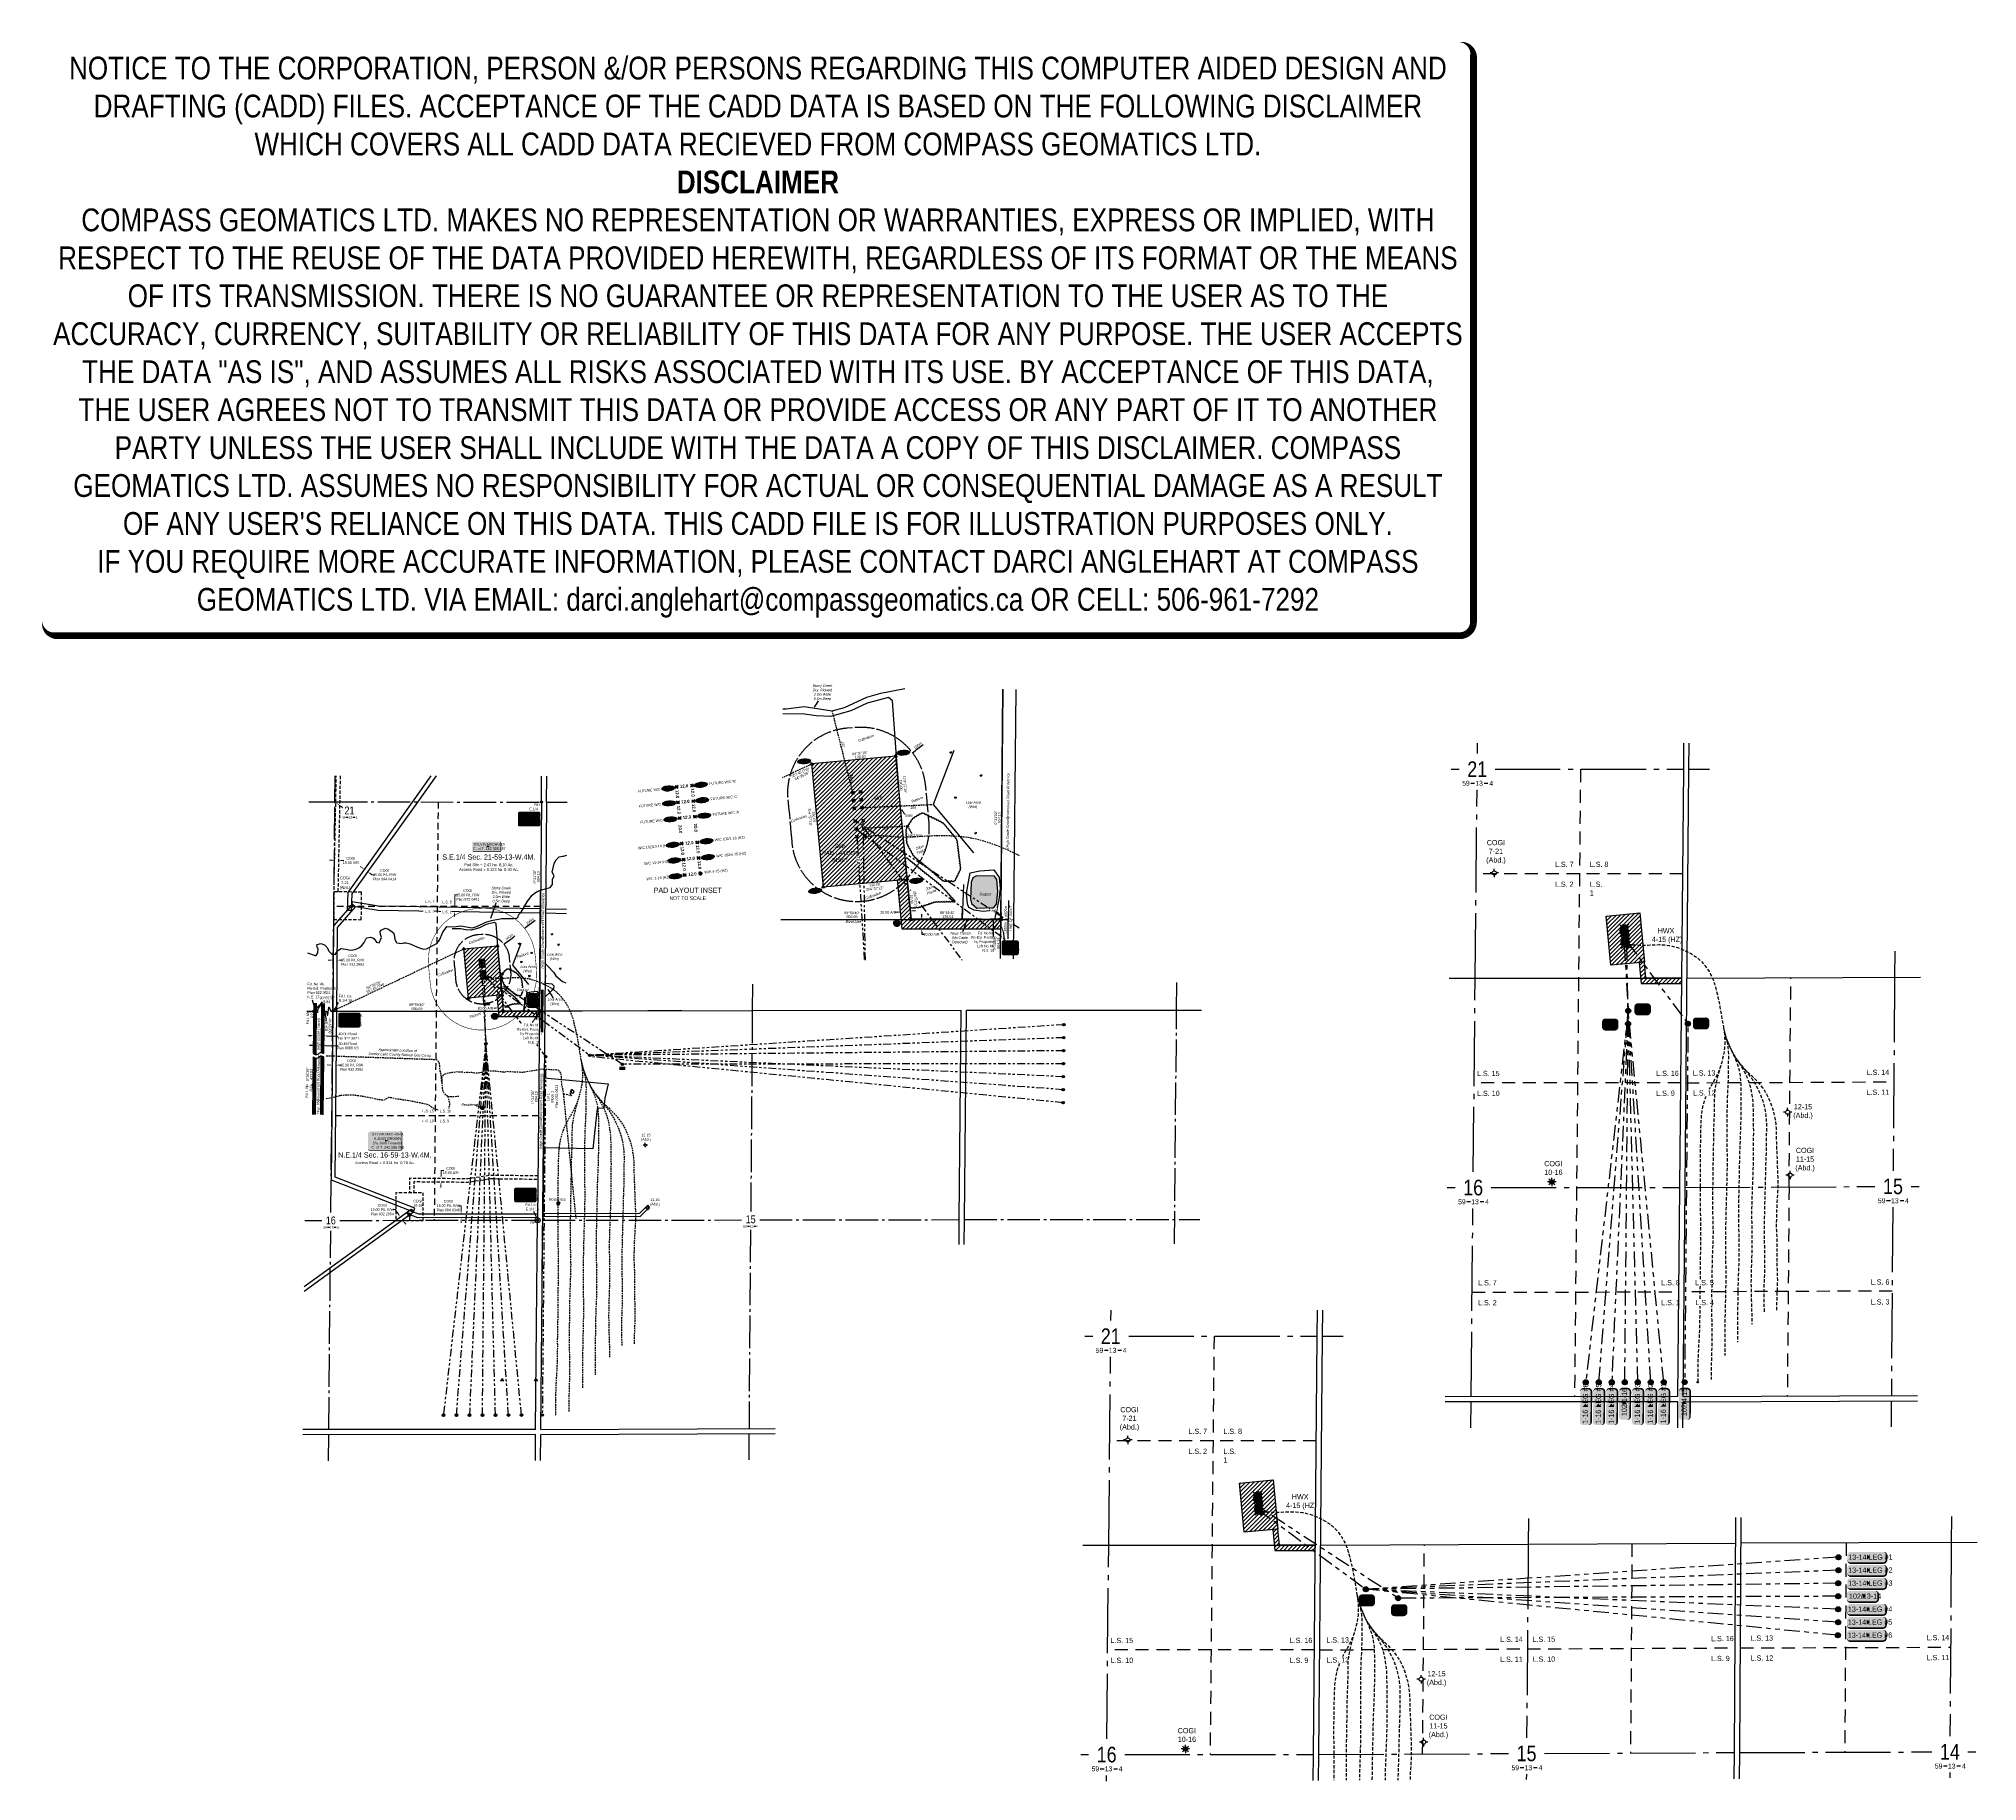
# Model space of a CAD drawing. Extents: x 440687 to 448138, y 5992825 to 5999522.
import ezdxf
from ezdxf.enums import TextEntityAlignment as Align

# ---------------------------------------------------------------- set-up
doc = ezdxf.new("R2010")
doc.units = 0
doc.header["$LTSCALE"] = 5
doc.header["$PDSIZE"] = 0.5
for name, pattern in [('0', [1, 1, 0]), ('DASHED1', [0.375, 0.25, -0.125]), ('foc-ACCESSROAD', [3.75, 2.5, -1.25]), ('foc-BUFFER', [16.75, 15, -1.75]), ('foc-DOT', [1, 0.2, -0.8]), ('foc-DRILLPATH', [14.75, 6, -1.75, 1.75, -1.75, 1.75, -1.75]), ('foc-LSD', [8, 5, -3]), ('foc-QUARTERLINE', [33, 25, -3, 2, -3]), ('foc-TIELINE', [1.875, 1.25, -0.625]), ('foc-TOPO', [1, 0.2, -0.8]), ('UG_PIPE', [1.875, 1.25, -0.625])]:
    doc.linetypes.add(name, pattern=pattern)
doc.layers.get('Defpoints').update_dxf_attribs({"color": 9})
for name, color, linetype in [('10', 1, 'Continuous'), ('35', 37, 'Continuous'), ('9', 3, 'Continuous'), ('ABADATA-DRILL-T', 8, 'Continuous'), ('AS-FENCE', 48, 'foc-FENCE'), ('AS-OWNER', 7, 'Continuous'), ('AS-PIPE-UG', 44, 'UG_PIPE'), ('AS-PIPE-UG-T', 44, 'Continuous'), ('AS-RESIDENCE', 14, 'Continuous'), ('AS-ROADS', 254, 'Continuous'), ('AS-TELUS', 224, 'foc-TEL'), ('AS-UNDERLAY-H', 141, 'Continuous'), ('AUX-BUFFER', 7, 'foc-BUFFER'), ('C-SYMBOL', 7, 'Continuous'), ('C-WS-S', 8, 'Continuous'), ('CG-NOTES', 7, 'Continuous'), ('DETAIL-HZ-Existing', 8, 'foc-DOT'), ('DETAIL-T', 7, 'Continuous'), ('DRILL-T', 8, 'Continuous'), ('F-AR', 190, 'foc-ACCESSROAD'), ('F-RW', 190, 'Continuous'), ('F-WS', 190, 'foc-ACCESSROAD'), ('F-WS-S', 8, 'Continuous'), ('L-AREAREQUIRED', 7, 'Continuous'), ('L-BD', 7, 'Continuous'), ('L-BD1', 253, 'Continuous'), ('L-MON', 1, 'Continuous'), ('L-MON-T', 1, 'Continuous'), ('L-ROAD-T', 7, 'Continuous'), ('L-SEC', 7, 'Continuous'), ('L-SECLBL', 7, 'Continuous'), ('L-SECQ', 8, 'foc-QUARTERLINE'), ('L-SECTION-LSD', 7, 'foc-LSD'), ('L-TIE', 7, 'foc-TIELINE'), ('L-TIE-T', 7, 'Continuous'), ('L-TITLEDB', 4, 'Continuous'), ('L-TITLEDB-T', 4, 'Continuous'), ('P-CROSSINGS', 250, 'Continuous'), ('P-CROSSINGS-T', 250, 'Continuous'), ('P-ELEVATION', 7, 'Continuous'), ('P-PDRILLPATH', 12, 'foc-DRILLPATH'), ('P-PROPOSED', 10, 'Continuous'), ('P-PROPOSED-EXISTING-H', 59, 'Continuous'), ('P-TXT', 4, 'Continuous'), ('T-BUSH', 110, '0'), ('T-BUSH-T', 110, 'Continuous'), ('T-GENERAL', 48, 'foc-TOPO'), ('T-SLOPE', 48, 'Continuous'), ('T-TIE', 201, 'foc-TIELINE'), ('T-WATER', 160, 'Continuous'), ('T-WATER-H', 133, 'Continuous'), ('T-WATER-T', 170, 'Continuous'), ('WETLAND', 143, 'Continuous'), ('WETLAND BLOCK', 146, 'Continuous')]:
    doc.layers.add(name, color=color, linetype=linetype)
for name, color, linetype, lineweight in [('AS-GENERAL', 48, 'Continuous', 18), ('C-WS-T', 13, 'Continuous', 9), ('F-AR-T', 190, 'Continuous', 9), ('F-RW-T', 190, 'Continuous', 9), ('F-WS-T', 190, 'Continuous', 9), ('T-TEXT', 48, 'Continuous', 18), ('T-TIE-T', 201, 'Continuous', 18)]:
    doc.layers.add(name, color=color, linetype=linetype, lineweight=lineweight)
doc.layers.add('DISCLAIMER', color=7, linetype='Continuous', plot=False)
doc.styles.add('100L', font='ARIALN.TTF', dxfattribs={"height": 11})
doc.styles.add('175L', font='ARIALN.TTF', dxfattribs={"height": 20})
doc.styles.add('80', font='ARIALN.TTF', dxfattribs={"height": 10})
doc.styles.add('80CG', font='ARIALN.TTF', dxfattribs={"height": 10})
doc.styles.add('80L', font='ARIALN.TTF', dxfattribs={"height": 10})
doc.styles.add('80LS', font='ARIALNI.TTF', dxfattribs={"height": 10})
doc.styles.add('BOLD', font='ARIALNB.TTF')
doc.styles.add('Crossing', font='ARIALN.TTF', dxfattribs={"height": 10})
doc.styles.add('foc-LtypeFont', font='ARIALN.TTF', dxfattribs={"height": 7.35})
doc.styles.add('SIMPLEX', font='ARIALN.TTF')
doc.linetypes.add('foc-FENCE', pattern='A,10,-1,["X",foc-LtypeFont,S=0.2,R=0,X=-0.625,Y=-0.75],-1.24', length=12.24)
doc.linetypes.add('foc-TEL', pattern='A,2,-1,["T",foc-LtypeFont,S=0.2,R=0,X=-0.425,Y=-0.75],-1.24,8', length=12.24)
doc.linetypes.add('foc-TOPO-flowdirection-NOLINE', pattern='A,0,[">",foc-LtypeFont,S=0.3,R=0,X=0,Y=-0.945],-20,[">",foc-LtypeFont,S=0.3,R=0,X=0,Y=-0.945],0', length=20)
doc.dimstyles.new('CG2011', dxfattribs={"dimscale": 5, "dimtxt": 9, "dimasz": 2, "dimexe": 0.2, "dimexo": 0.0625, "dimgap": 0.5, "dimtad": 0, "dimtih": 1, "dimtoh": 1, "dimzin": 0, "dimdsep": 46, "dimtxsty": '80CG', "dimcen": 0.1, "dimse1": 1, "dimse2": 1, "dimclrd": 256, "dimclrt": 256, "dimaunit": 1, "dimadec": 4, "dimazin": 0, "dimtfac": 0.06, "dimtofl": 0, "dimtmove": 0, "dimatfit": 1, "dimfxl": 0.2, "dimtolj": 1, "dimtzin": 0, "dimlwd": -1, "dimarcsym": 0})
doc.dimstyles.new('COMPASS', dxfattribs={"dimscale": 5, "dimtxt": 10, "dimasz": 2.5, "dimexe": 0.2, "dimexo": 0.0625, "dimgap": 0.5, "dimtad": 0, "dimtih": 1, "dimtoh": 1, "dimzin": 0, "dimdsep": 46, "dimtxsty": '80', "dimcen": 0.1, "dimse1": 1, "dimse2": 1, "dimclrd": 256, "dimclrt": 256, "dimaunit": 1, "dimadec": 4, "dimazin": 0, "dimtfac": 0.06, "dimtofl": 0, "dimtmove": 0, "dimatfit": 1, "dimfxl": 0.2, "dimtolj": 1, "dimtzin": 0, "dimlwd": -1, "dimarcsym": 0})
doc.dimstyles.new('Compass 5 000', dxfattribs={"dimscale": 5, "dimtxt": 9, "dimasz": 2, "dimexe": 0.2, "dimexo": 0.0625, "dimgap": 0.5, "dimtad": 0, "dimtih": 1, "dimtoh": 1, "dimzin": 0, "dimdsep": 46, "dimtxsty": '80CG', "dimcen": 0.1, "dimse1": 1, "dimse2": 1, "dimclrd": 256, "dimclrt": 256, "dimaunit": 1, "dimadec": 4, "dimazin": 0, "dimtfac": 0.06, "dimtofl": 0, "dimtmove": 0, "dimatfit": 1, "dimfxl": 0.2, "dimtolj": 1, "dimtzin": 0, "dimlwd": -1, "dimarcsym": 0})
pattern_1 = [(45, (-3002.733, 2572.765), (-7.854144598, 7.854144598), [])]
pattern_2 = [(45, (201.638, 2731.482), (-7.854144598, 7.854144598), [])]
pattern_3 = [(45, (4592.322, 2857.896), (-7.854144598, 7.854144598), [])]
pattern_4 = [(45, (3183.771, 678.444), (-7.854144598, 7.854144598), [])]

# ---------------------------------------------------------------- blocks, each defined once
blk = doc.blocks.new('fdia')
at = {"color": 255, "const_width": 1}
blk.add_lwpolyline([(-0.5, 0, 1), (0.5, 0, 1)], format="xyb", close=True, dxfattribs=at)
blk = doc.blocks.new('Fdiaa')
blk.add_blockref('fdia', (0, 0))
blk = doc.blocks.new('fdib')
at = {"color": 1, "const_width": 1.6}
blk.add_lwpolyline([(-0.4, 0, 1), (0.4, 0, 1)], format="xyb", close=True, dxfattribs=at)
at = {"color": 1}
blk.add_circle((0, 0), 0.8, dxfattribs=at)
blk = doc.blocks.new('Fdibb')
blk.add_blockref('fdib', (0, 0))
blk = doc.blocks.new('fdicc')
for name in ['Fdibb', 'Fdiaa']:
    blk.add_blockref(name, (0, 0))
blk = doc.blocks.new('FDI')
blk.add_blockref('fdicc', (0, 0))
blk = doc.blocks.new('TRIA')
blk.add_hatch(color=255).paths.add_polyline_path([(0, 1.5), (-1.5, -0.9), (1.4, -0.9)])
blk = doc.blocks.new('TRIAA')
blk.add_blockref('TRIA', (0, 0))
blk = doc.blocks.new('TRIB')
at = {"color": 1}
blk.add_lwpolyline([(-1.1, -0.7), (0, 1.1), (1, -0.7)], close=True, dxfattribs=at)
blk = doc.blocks.new('TRIBB')
blk.add_blockref('TRIB', (0, 0))
blk = doc.blocks.new('TRICC')
for name in ['TRIAA', 'TRIBB']:
    blk.add_blockref(name, (0, 0))
blk = doc.blocks.new('plspike')
blk.add_blockref('TRICC', (0, 0))
blk = doc.blocks.new('TEMP')
h = blk.add_hatch(color=255)
h.dxf.hatch_style = 1
h.paths.add_polyline_path([(0, 0.3), (-0.7, 1.2), (-0.7, 0.7), (-1.2, 0.7), (-0.3, 0), (-1.2, -0.7), (-0.7, -0.7), (-0.7, -1.2), (0, -0.3), (0.7, -1.2), (0.7, -0.7), (1.2, -0.7), (0.3, 0), (1.2, 0.7), (0.7, 0.7), (0.7, 1.2)])
h.paths.add_polyline_path([(0.6, 0.8), (0.6, 0.6), (0.8, 0.6), (0.1, 0), (0.8, -0.6), (0.6, -0.6), (0.6, -0.8), (0, -0.1), (-0.6, -0.8), (-0.6, -0.6), (-0.8, -0.6), (-0.1, 0), (-0.8, 0.6), (-0.6, 0.6), (-0.6, 0.8), (0, 0.1)], flags=16)
h = blk.add_hatch(color=1)
h.dxf.hatch_style = 1
h.paths.add_polyline_path([(0, 0.1), (-0.6, 0.8), (-0.6, 0.6), (-0.8, 0.6), (-0.1, 0), (-0.8, -0.6), (-0.6, -0.6), (-0.6, -0.8), (0, -0.1), (0.6, -0.8), (0.6, -0.6), (0.8, -0.6), (0.1, 0), (0.8, 0.6), (0.6, 0.6), (0.6, 0.8)])
at = {"color": 1}
for p, q in [((-0.1, 0), (0.1, 0)), ((0, 0.1), (0, -0.1))]:
    blk.add_line(p, q, dxfattribs=at)
at = {"color": 255, "flags": 128}
blk.add_lwpolyline([(-0.3, 0), (-1.2, 0.7), (-0.7, 0.7), (-0.7, 1.2), (0, 0.3), (0.7, 1.2), (0.7, 0.7), (1.2, 0.7), (0.3, 0), (1.2, -0.7), (0.7, -0.7), (0.7, -1.2), (0, -0.3), (-0.7, -1.2), (-0.7, -0.7), (-1.2, -0.7)], close=True, dxfattribs=at)
at = {"color": 1, "flags": 128}
blk.add_lwpolyline([(-0.1, 0), (-0.8, 0.6), (-0.6, 0.6), (-0.6, 0.8), (0, 0.1), (0.6, 0.8), (0.6, 0.6), (0.8, 0.6), (0.1, 0), (0.8, -0.6), (0.6, -0.6), (0.6, -0.8), (0, -0.1), (-0.6, -0.8), (-0.6, -0.6), (-0.8, -0.6)], close=True, dxfattribs=at)
blk = doc.blocks.new('*D428')
at = {"layer": 'Defpoints', "color": 0, "transparency": 16777216}
for p in [(441943.8, 5996335.1), (441951.5, 5996320.2), (441956, 5996326.4)]:
    blk.add_point(p, dxfattribs=at)
at = {"layer": 'F-RW-T', "transparency": 16777216}
for p, q in [((441931.2, 5996334.7), (441923.1, 5996340.5)), ((441959.7, 5996314.4), (441967.8, 5996308.5)), ((441967.8, 5996308.5), (441977.8, 5996308.5))]:
    blk.add_line(p, q, dxfattribs=at)
for points in [[(441932.2, 5996336), (441930.3, 5996333.3), (441939.4, 5996328.9)], [(441960.6, 5996315.7), (441958.7, 5996313), (441951.5, 5996320.2)]]:
    blk.add_solid(points, dxfattribs=at)
at = {"layer": 'F-RW-T', "transparency": 16777216, "insert": (442016.9, 5996308.5), "char_height": 10, "attachment_point": 5, "style": '80CG'}
blk.add_mtext('\\A1;COGI\\P15.00 P/L R/W\\PPlan 084 0414', dxfattribs=at)
blk = doc.blocks.new('*D429')
at = {"layer": 'Defpoints', "color": 0, "transparency": 16777216}
for p in [(442169.7, 5996169.8), (442169.9, 5996184.8), (442286.5, 5996182.8)]:
    blk.add_point(p, dxfattribs=at)
at = {"layer": 'F-RW-T', "transparency": 16777216}
for p, q in [((442286.6, 5996192.8), (442287.3, 5996231.1)), ((442287.3, 5996231.1), (442297.3, 5996231.1)), ((442286, 5996157.8), (442285.9, 5996147.8))]:
    blk.add_line(p, q, dxfattribs=at)
for points in [[(442285, 5996192.8), (442288.3, 5996192.7), (442286.5, 5996182.8)], [(442284.4, 5996157.8), (442287.7, 5996157.7), (442286.2, 5996167.8)]]:
    blk.add_solid(points, dxfattribs=at)
at = {"layer": 'F-RW-T', "transparency": 16777216, "insert": (442336.4, 5996231.1), "char_height": 10, "attachment_point": 5, "style": '80CG'}
blk.add_mtext('\\A1;COGI\\P15.00 P/L R/W\\PPlan 972 0401', dxfattribs=at)
blk = doc.blocks.new('*D430')
at = {"layer": 'Defpoints', "color": 0, "transparency": 16777216}
for p in [(441834.7, 5995980.7), (441818.7, 5995876.3), (441833.7, 5995876.2)]:
    blk.add_point(p, dxfattribs=at)
at = {"layer": 'F-RW-T', "transparency": 16777216}
for p, q in [((441809.7, 5995980.9), (441799.7, 5995981)), ((441844.7, 5995980.6), (441854.7, 5995980.5))]:
    blk.add_line(p, q, dxfattribs=at)
for points in [[(441809.7, 5995982.6), (441809.7, 5995979.3), (441819.7, 5995980.8)], [(441844.7, 5995982.3), (441844.7, 5995978.9), (441834.7, 5995980.7)]]:
    blk.add_solid(points, dxfattribs=at)
at = {"layer": 'F-RW-T', "transparency": 16777216, "insert": (441893.8, 5995980.5), "char_height": 10, "attachment_point": 5, "style": '80CG'}
blk.add_mtext('\\A1;COGI\\P15.00 P/L R/W\\PPlan 932 2992', dxfattribs=at)
blk = doc.blocks.new('*D431')
at = {"layer": 'Defpoints', "color": 0, "transparency": 16777216}
for p in [(441815.8, 5995578.7), (441830.7, 5995577.2), (441830.8, 5995578.6)]:
    blk.add_point(p, dxfattribs=at)
at = {"layer": 'F-RW-T', "transparency": 16777216}
for p, q in [((441805.8, 5995577.4), (441795.8, 5995577.5)), ((441840.7, 5995577.1), (441850.7, 5995577))]:
    blk.add_line(p, q, dxfattribs=at)
for points in [[(441805.8, 5995579.1), (441805.7, 5995575.7), (441815.8, 5995577.3)], [(441840.8, 5995578.7), (441840.7, 5995575.4), (441830.7, 5995577.2)]]:
    blk.add_solid(points, dxfattribs=at)
at = {"layer": 'F-RW-T', "transparency": 16777216, "insert": (441889.8, 5995577), "char_height": 10, "attachment_point": 5, "style": '80CG'}
blk.add_mtext('\\A1;COGI\\P15.00 P/L R/W\\PPlan 932 2992', dxfattribs=at)
blk = doc.blocks.new('*D432')
at = {"layer": 'Defpoints', "color": 0, "transparency": 16777216}
for p in [(442310.7, 5995005.2), (442396.6, 5995005.3), (442396.6, 5994990.3)]:
    blk.add_point(p, dxfattribs=at)
at = {"layer": 'F-RW-T', "transparency": 16777216}
for p, q in [((442310.6, 5995036.8), (442300.6, 5995036.8)), ((442310.7, 5995015.2), (442310.6, 5995036.8)), ((442310.7, 5994980.2), (442310.8, 5994970.2))]:
    blk.add_line(p, q, dxfattribs=at)
for points in [[(442312.4, 5995015.2), (442309, 5995015.2), (442310.7, 5995005.2)], [(442312.4, 5994980.2), (442309.1, 5994980.2), (442310.7, 5994990.2)]]:
    blk.add_solid(points, dxfattribs=at)
at = {"layer": 'F-RW-T', "transparency": 16777216, "insert": (442261.6, 5995036.8), "char_height": 10, "attachment_point": 5, "style": '80CG'}
blk.add_mtext('\\A1;COGI\\P15.00 P/L R/W\\PPlan 084 0346', dxfattribs=at)
blk = doc.blocks.new('*D433')
at = {"layer": 'Defpoints', "color": 0, "transparency": 16777216}
for p in [(442026, 5994956.5), (442034.8, 5994944.3), (442086, 5994981.4)]:
    blk.add_point(p, dxfattribs=at)
at = {"layer": 'F-RW-T', "transparency": 16777216}
for p, q in [((442056.8, 5995021.7), (442046.8, 5995021.7)), ((442071.3, 5995001.7), (442056.8, 5995021.7)), ((442091.8, 5994973.3), (442097.7, 5994965.2))]:
    blk.add_line(p, q, dxfattribs=at)
for points in [[(442072.7, 5995002.6), (442070, 5995000.7), (442077.2, 5994993.6)], [(442093.2, 5994974.3), (442090.5, 5994972.3), (442086, 5994981.4)]]:
    blk.add_solid(points, dxfattribs=at)
at = {"layer": 'F-RW-T', "transparency": 16777216, "insert": (442007.7, 5995021.7), "char_height": 10, "attachment_point": 5, "style": '80CG'}
blk.add_mtext('\\A1;COGI\\P15.00 P/L R/W\\PPlan 932 2994', dxfattribs=at)
blk = doc.blocks.new('WC')
at = {"layer": 'L-MON'}
h = blk.add_hatch(color=255, dxfattribs=at)
h.dxf.hatch_style = 1
edge = h.paths.add_edge_path()
edge.add_arc((0, 0), 0.9, 0, 360)
at = {"layer": 'L-MON', "color": 240, "flags": 128}
for points in [[(-0.62, 0.5), (-1.23, 1.12)], [(0.52, 0.61), (1.13, 1.21)], [(-1.18, -1.18), (-0.56, -0.57)], [(1.16, -1.18), (0.56, -0.57)]]:
    blk.add_lwpolyline(points, dxfattribs=at)
at = {"layer": 'L-MON', "color": 240}
for radius in [0.8, 0.373]:
    blk.add_circle((0, 0), radius, dxfattribs=at)
blk = doc.blocks.new('GAS')
h = blk.add_hatch(color=255)
h.dxf.hatch_style = 1
edge = h.paths.add_edge_path()
edge.add_arc((0, 0), 0.9, 0, 360)
for p, q in [((-0.81, 0), (-1.62, 0)), ((-0.57, 0.57), (-1.14, 1.14)), ((0, 0.81), (0, 1.62)), ((0.57, 0.57), (1.14, 1.14)), ((1.62, 0), (0.81, 0)), ((-0.57, -0.57), (-1.14, -1.14)), ((0, -0.81), (0, -1.62)), ((1.14, -1.14), (0.57, -0.57))]:
    blk.add_line(p, q)
blk.add_circle((0, 0), 0.8)
blk = doc.blocks.new('L-SECLBL')
at = {"layer": '9', "color": 7}
for p, q in [((-5.1, -27.8), (-12.3, -27.8)), ((20.7, -27.8), (13.5, -27.8))]:
    blk.add_line(p, q, dxfattribs=at)
at = {"layer": '10', "color": 2, "style": 'SIMPLEX'}
blk.add_attdef('SEC', text='', height=30, dxfattribs=at).set_placement((0, 0), align=Align.MIDDLE)
at = {"layer": '10', "color": 5, "style": '80L'}
blk.add_attdef('TWP', text='', height=9.5, dxfattribs=at).set_placement((-14.4, -27.4), align=Align.MIDDLE_RIGHT)
blk.add_attdef('RGE', text='', height=9.5, dxfattribs=at).set_placement((3.6, -27.4), align=Align.MIDDLE_CENTER)
blk.add_attdef('MER', text='', height=9.5, dxfattribs=at).set_placement((23.2, -27.4), align=Align.MIDDLE_LEFT)
blk = doc.blocks.new('res_occ')
for points in [[(0.1, 0.9), (-1.3, -0.4), (1.5, -0.4)], [(-0.9, -1.4), (1.1, -1.4), (1.1, -0.4), (-0.9, -0.4)]]:
    blk.add_hatch(color=14).paths.add_polyline_path(points)
at = {"color": 14}
for points in [[(0.1, 0.9), (-1.3, -0.4), (1.5, -0.4)], [(-0.9, -1.4), (1.1, -1.4), (1.1, -0.4), (-0.9, -0.4)]]:
    blk.add_lwpolyline(points, close=True, dxfattribs=at)
blk = doc.blocks.new('*D456')
at = {"layer": 'Defpoints', "color": 0, "transparency": 16777216}
for p in [(442233.5, 5995142.1), (442283.3, 5995126.7), (442283.5, 5995141.7)]:
    blk.add_point(p, dxfattribs=at)
at = {"layer": 'F-AR-T', "transparency": 16777216}
for p, q in [((442233.6, 5995152.1), (442233.8, 5995171.9)), ((442233.8, 5995171.9), (442243.8, 5995171.9)), ((442233.3, 5995117.1), (442233.2, 5995107.1))]:
    blk.add_line(p, q, dxfattribs=at)
for points in [[(442232, 5995152.1), (442235.3, 5995152.1), (442233.5, 5995142.1)], [(442231.6, 5995117.1), (442235, 5995117.1), (442233.4, 5995127.1)]]:
    blk.add_solid(points, dxfattribs=at)
at = {"layer": 'F-AR-T', "transparency": 16777216, "insert": (442271.1, 5995171.9), "char_height": 10, "attachment_point": 5, "style": '80CG'}
blk.add_mtext('\\A1;COGI\\P15.00 A/R', dxfattribs=at)
blk = doc.blocks.new('we')
at = {"layer": 'P-ELEVATION'}
h = blk.add_hatch(color=111, dxfattribs=at)
h.dxf.hatch_style = 1
edge = h.paths.add_edge_path()
edge.add_ellipse((0, 0), major_axis=(-24.4, 0), ratio=0.410256, start_angle=0, end_angle=360)
at = {"layer": 'P-ELEVATION', "color": 7, "flags": 128}
blk.add_lwpolyline([(0, 0, 12.5, 0, 0), (-12.4, -6.4, 0, 0, 0)], format="xyseb", dxfattribs=at)
at = {"layer": 'P-ELEVATION', "color": 7}
blk.add_ellipse((0, 0), major_axis=(-24.4, 0), ratio=0.410256, dxfattribs=at)
at = {"layer": 'P-ELEVATION', "style": '80'}
blk.add_attdef('ELEVATION', text='', height=10, dxfattribs=at).set_placement((0, 0), align=Align.MIDDLE_CENTER)
blk = doc.blocks.new('*U461')
h = blk.add_hatch(color=255)
edge = h.paths.add_edge_path()
edge.add_line((-26.5, -28.5), (26.5, -28.5))
edge.add_arc((26.5, -22.5), 6, 270, 360)
edge.add_line((32.5, -22.5), (32.5, 21))
edge.add_arc((26.5, 21), 6, 0, 90)
edge.add_line((26.5, 27), (-26.5, 27))
edge.add_arc((-26.5, 21), 6, 90, 180)
edge.add_line((-32.5, 21), (-32.5, -22.5))
edge.add_arc((-26.5, -22.5), 6, 180, 270)
at = {"color": 1, "flags": 128}
blk.add_lwpolyline([(-26.5, -28.5, 3, 3, 0), (26.5, -28.5, 3, 3, 0.414214), (32.5, -22.5, 3, 3, 0), (32.5, 21, 3, 0, 0.414214), (26.5, 27, 0, 0, 0), (-26.5, 27, 0, 0, 0.414214), (-32.5, 21, 0, 0, 0), (-32.5, -22.5, 0, 3, 0.414214)], format="xyseb", close=True, dxfattribs=at)
for points in [[(-23.6, -15.7, 0, 7.5, 0), (0, 0, 0, 0, 0)], [(-9.7, -12.2, 0, 7.5, 0), (0, 0, 0, 0, 0)]]:
    blk.add_lwpolyline(points, format="xyseb", dxfattribs=at)
at = {"color": 1, "style": '80'}
blk.add_attdef('ENTER_TEXT_001', (-26.8, -4.9), '', height=10, dxfattribs=at)
blk = doc.blocks.new('*U473')
h = blk.add_hatch(color=59)
edge = h.paths.add_edge_path()
edge.add_line((-59, -37), (59, -37))
edge.add_arc((59, -31), 6, 270, 360)
edge.add_line((65, -31), (65, 29.5))
edge.add_arc((59, 29.5), 6, 0, 90)
edge.add_line((59, 35.5), (-59, 35.5))
edge.add_arc((-59, 29.5), 6, 90, 180)
edge.add_line((-65, 29.5), (-65, -31))
edge.add_arc((-59, -31), 6, 180, 270)
at = {"color": 1, "flags": 128}
blk.add_lwpolyline([(-59, -37, 3, 3, 0), (59, -37, 3, 3, 0.414214), (65, -31, 3, 3, 0), (65, 29.5, 3, 0, 0.414214), (59, 35.5, 0, 0, 0), (-59, 35.5, 0, 0, 0.414214), (-65, 29.5, 0, 0, 0), (-65, -31, 0, 3, 0.414214)], format="xyseb", close=True, dxfattribs=at)
blk.add_lwpolyline([(14.6, 0, 0, 7.5, 0), (0, 0, 0, 0, 0)], format="xyseb", dxfattribs=at)
at = {"color": 1, "style": '80'}
blk.add_attdef('ENTER_TEXT_001', (-36, -5), '', height=10, dxfattribs=at)
blk = doc.blocks.new('*U474')
h = blk.add_hatch(color=59)
edge = h.paths.add_edge_path()
edge.add_line((-49, -20), (49, -20))
edge.add_arc((49, -14), 6, 270, 360)
edge.add_line((55, -14), (55, 12.5))
edge.add_arc((49, 12.5), 6, 0, 90)
edge.add_line((49, 18.5), (-49, 18.5))
edge.add_arc((-49, 12.5), 6, 90, 180)
edge.add_line((-55, 12.5), (-55, -14))
edge.add_arc((-49, -14), 6, 180, 270)
at = {"color": 1, "flags": 128}
blk.add_lwpolyline([(-49, -20, 3, 3, 0), (49, -20, 3, 3, 0.414214), (55, -14, 3, 3, 0), (55, 12.5, 3, 0, 0.414214), (49, 18.5, 0, 0, 0), (-49, 18.5, 0, 0, 0.414214), (-55, 12.5, 0, 0, 0), (-55, -14, 0, 3, 0.414214)], format="xyseb", close=True, dxfattribs=at)
blk.add_lwpolyline([(14.6, 0, 0, 7.5, 0), (0, 0, 0, 0, 0)], format="xyseb", dxfattribs=at)
at = {"color": 1, "style": '80'}
blk.add_attdef('ENTER_TEXT_001', (-36, -5), '', height=10, dxfattribs=at)
blk = doc.blocks.new('xing2')
h = blk.add_hatch(color=50)
h.dxf.hatch_style = 1
edge = h.paths.add_edge_path()
edge.add_ellipse((0, 0), major_axis=(-12.5, 0), ratio=0.816297, start_angle=0, end_angle=360)
h = blk.add_hatch(color=250)
h.dxf.hatch_style = 1
edge = h.paths.add_edge_path()
edge.add_ellipse((0, -2), major_axis=(-12.5, 0), ratio=0.816297, start_angle=0, end_angle=180)
edge.add_line((12.5, -2), (12.5, 0))
edge.add_ellipse((0, 0), major_axis=(-12.5, 0), ratio=0.816297, start_angle=0, end_angle=180, ccw=False)
edge.add_line((-12.5, 0), (-12.5, -2))
at = {"color": 250}
blk.add_ellipse((0, 0), major_axis=(-12.5, 0), ratio=0.816297, dxfattribs=at)
blk.add_ellipse((0, -2), major_axis=(-12.5, 0), ratio=0.816297, start_param=0, end_param=3.141593, dxfattribs=at)
at = {"color": 250, "style": 'Crossing'}
blk.add_attdef('CROSSING', text='', height=9, dxfattribs=at).set_placement((0.1, 0), align=Align.MIDDLE_CENTER)
at = {"color": 250, "style": 'Crossing', "flags": 1}
for tag, p in [('DESCRIPTION', (0.1, -25.8)), ('LOCATION', (0.1, -39.3)), ('DWG_REF', (0.1, -52.8)), ('OWNER', (0.1, -12.5))]:
    blk.add_attdef(tag, text='', height=9, dxfattribs=at).set_placement(p, align=Align.MIDDLE_CENTER)
blk = doc.blocks.new('*D480')
at = {"layer": 'Defpoints', "color": 0, "transparency": 16777216}
for p in [(441824.5, 5996359.4), (441839.5, 5996359.1), (441839.6, 5996364)]:
    blk.add_point(p, dxfattribs=at)
at = {"layer": 'F-AR-T', "transparency": 16777216}
for p, q in [((441814.6, 5996364.5), (441804.6, 5996364.7)), ((441849.6, 5996363.8), (441859.6, 5996363.6))]:
    blk.add_line(p, q, dxfattribs=at)
for points in [[(441814.7, 5996366.1), (441814.6, 5996362.8), (441824.6, 5996364.3)], [(441849.6, 5996365.4), (441849.6, 5996362.1), (441839.6, 5996364)]]:
    blk.add_solid(points, dxfattribs=at)
at = {"layer": 'F-AR-T', "transparency": 16777216, "insert": (441886.9, 5996363.6), "char_height": 10, "attachment_point": 5, "style": '80CG'}
blk.add_mtext('\\A1;COGI\\P15.00 A/R', dxfattribs=at)
blk = doc.blocks.new('Gabd')
for p, q in [((-0.81, 0), (-1.62, 0)), ((0, 0.81), (0, 1.62)), ((1.62, 0), (0.81, 0)), ((0, -0.81), (0, -1.62))]:
    blk.add_line(p, q)
blk.add_circle((0, 0), 0.8)
blk = doc.blocks.new('*D483')
at = {"layer": 'Defpoints', "color": 0, "transparency": 16777216}
blk.add_point((442472.1, 5995805.8), dxfattribs=at)
at = {"layer": 'P-TXT', "transparency": 16777216}
for p, q in [((442442.9, 5995796.1), (442432, 5995795)), ((442482.7, 5995799.8), (442492.6, 5995800.8))]:
    blk.add_line(p, q, dxfattribs=at)
for points in [[(442442.7, 5995797.7), (442443, 5995794.4), (442452.8, 5995797)], [(442482.5, 5995801.5), (442482.8, 5995798.2), (442472.7, 5995798.9)]]:
    blk.add_solid(points, dxfattribs=at)
at = {"layer": 'P-TXT', "transparency": 16777216, "insert": (442404.3, 5995795), "char_height": 10, "attachment_point": 5, "style": '80CG', "bg_fill": 3, "box_fill_scale": 1.1, "bg_fill_color": 256, "bg_fill_true_color": 13158600, "bg_fill_transparency": 0}
blk.add_mtext('\\A1;20.00 A/R', dxfattribs=at)
at = {"layer": 'Defpoints', "color": 0, "transparency": 16777216}
for p in [(442452.2, 5995803.9), (442452.8, 5995797)]:
    blk.add_point(p, dxfattribs=at)
blk = doc.blocks.new('MUSK')
at = {"layer": 'T-GENERAL', "linetype": 'Continuous'}
for centre, radius, start, end in [((-0.9, 0), 0.856, 357.7915, 88.2897), ((1.9, 0.2), 1.86, 140.732, 184.6871), ((1.9, -0.8), 2.08, 122.4427, 157.2145)]:
    blk.add_arc(centre, radius, start, end, dxfattribs=at)
blk = doc.blocks.new('*U486')
h = blk.add_hatch(color=254)
edge = h.paths.add_edge_path()
edge.add_line((-36.5, -28.5), (36.5, -28.5))
edge.add_arc((36.5, -22.5), 6, 270, 360)
edge.add_line((42.5, -22.5), (42.5, 21))
edge.add_arc((36.5, 21), 6, 0, 90)
edge.add_line((36.5, 27), (-36.5, 27))
edge.add_arc((-36.5, 21), 6, 90, 180)
edge.add_line((-42.5, 21), (-42.5, -22.5))
edge.add_arc((-36.5, -22.5), 6, 180, 270)
at = {"color": 1, "flags": 128}
blk.add_lwpolyline([(-36.5, -28.5, 3, 3, 0), (36.5, -28.5, 3, 3, 0.414214), (42.5, -22.5, 3, 3, 0), (42.5, 21, 3, 0, 0.414214), (36.5, 27, 0, 0, 0), (-36.5, 27, 0, 0, 0.414214), (-42.5, 21, 0, 0, 0), (-42.5, -22.5, 0, 3, 0.414214)], format="xyseb", close=True, dxfattribs=at)
blk.add_lwpolyline([(-13.6, -13.2, 0, 10, 0), (0, 0, 5, 5, 0)], format="xyseb", dxfattribs=at)
at = {"color": 1, "style": '80'}
blk.add_attdef('ENTER_TEXT_001', (-36, -5), '', height=10, dxfattribs=at)
blk = doc.blocks.new('*U488')
at = {"layer": '35', "color": 3}
blk.add_circle((0, 0), 10, dxfattribs=at)
at = {"layer": '35', "color": 3, "style": '80'}
blk.add_attdef('RP_001', (-27.9, -14.2), '', height=10, dxfattribs=at)
blk = doc.blocks.new('*D489')
at = {"layer": 'Defpoints', "color": 0, "transparency": 16777216}
for p in [(443999.6, 5996170), (444000, 5996166), (444036.9, 5996173.5)]:
    blk.add_point(p, dxfattribs=at)
at = {"layer": 'P-TXT', "transparency": 16777216}
for p, q in [((443990, 5996165), (443980.1, 5996164.1)), ((444047.2, 5996170.4), (444057.2, 5996171.4))]:
    blk.add_line(p, q, dxfattribs=at)
for points in [[(443989.9, 5996166.7), (443990.2, 5996163.4), (444000, 5996166)], [(444047.1, 5996172.1), (444047.4, 5996168.8), (444037.3, 5996169.5)]]:
    blk.add_solid(points, dxfattribs=at)
at = {"layer": 'P-TXT', "transparency": 16777216, "insert": (443952.4, 5996164.1), "char_height": 10, "attachment_point": 5, "style": '80CG'}
blk.add_mtext('\\A1;20.00 A/R', dxfattribs=at)
blk = doc.blocks.new('*D490')
at = {"layer": 'Defpoints', "color": 0, "transparency": 16777216}
for p in [(444079.4, 5996137.2), (444079.4, 5996099.8), (444081.1, 5996099.8)]:
    blk.add_point(p, dxfattribs=at)
at = {"layer": 'P-TXT', "transparency": 16777216}
for p, q in [((444081, 5996147.2), (444081, 5996157.2)), ((444081.1, 5996089.8), (444081.1, 5996079.8)), ((444081.1, 5996079.8), (444091.1, 5996079.8))]:
    blk.add_line(p, q, dxfattribs=at)
for points in [[(444082.7, 5996147.2), (444079.4, 5996147.2), (444081, 5996137.2)], [(444082.7, 5996089.8), (444079.4, 5996089.8), (444081.1, 5996099.8)]]:
    blk.add_solid(points, dxfattribs=at)
at = {"layer": 'P-TXT', "transparency": 16777216, "insert": (444118.8, 5996079.8), "char_height": 10, "attachment_point": 5, "style": '80CG'}
blk.add_mtext('\\A1;20.00 A/R', dxfattribs=at)
blk = doc.blocks.new('res_abd')
at = {"color": 14}
blk.add_lwpolyline([(-1.1, -0.6), (-1.1, -1.6), (0.9, -1.6), (0.9, -0.6), (1.2, -0.6), (-0.1, 0.7), (-1.5, -0.6)], close=True, dxfattribs=at)
blk = doc.blocks.new('linebrk')
blk.add_lwpolyline([(0, 0.0017, -0.346152), (-0.0002, 0.0015), (-0.0031, 0.0006, 0.772575), (-0.0031, 0.0004), (0.0031, -0.0004, -0.772575), (0.0031, -0.0006), (0.0002, -0.0015, 0.346152), (0, -0.0017)], format="xyb")
blk = doc.blocks.new('*D494')
at = {"layer": 'Defpoints', "color": 0, "transparency": 16777216}
for p in [(441744, 5995670.8), (441784, 5995670.4), (441784.2, 5995689.4)]:
    blk.add_point(p, dxfattribs=at)
at = {"layer": 'L-TITLEDB-T', "transparency": 16777216}
for p, q in [((441734.2, 5995689.9), (441724.2, 5995690)), ((441794.2, 5995689.3), (441836.8, 5995688.8))]:
    blk.add_line(p, q, dxfattribs=at)
for points in [[(441734.2, 5995691.6), (441734.2, 5995688.2), (441744.2, 5995689.8)], [(441794.2, 5995690.9), (441794.1, 5995687.6), (441784.2, 5995689.4)]]:
    blk.add_solid(points, dxfattribs=at)
at = {"layer": 'L-TITLEDB-T', "transparency": 16777216, "insert": (441874.8, 5995688.8), "char_height": 10, "attachment_point": 5, "style": '80CG'}
blk.add_mtext('\\A1;40.00 Road\\PPlan 922 3621', dxfattribs=at)
blk = doc.blocks.new('*D495')
at = {"layer": 'Defpoints', "color": 0, "transparency": 16777216}
for p in [(441748.8, 5995672.1), (441779.2, 5995671.7), (441779, 5995651.9)]:
    blk.add_point(p, dxfattribs=at)
at = {"layer": 'L-TITLEDB-T', "transparency": 16777216}
for p, q in [((441738.6, 5995652.4), (441728.6, 5995652.5)), ((441789, 5995651.8), (441838.4, 5995651.3))]:
    blk.add_line(p, q, dxfattribs=at)
for points in [[(441738.6, 5995654), (441738.5, 5995650.7), (441748.6, 5995652.3)], [(441789, 5995653.5), (441789, 5995650.2), (441779, 5995651.9)]]:
    blk.add_solid(points, dxfattribs=at)
at = {"layer": 'L-TITLEDB-T', "transparency": 16777216, "insert": (441875.1, 5995651.3), "char_height": 10, "attachment_point": 5, "style": '80CG'}
blk.add_mtext('\\A1;30.48 Road\\PPlan 6086 KS', dxfattribs=at)
blk = doc.blocks.new('plbh')
at = {"layer": 'L-MON'}
h = blk.add_hatch(color=255, dxfattribs=at)
h.dxf.hatch_style = 1
edge = h.paths.add_edge_path()
edge.add_arc((0, 0), 1.16, 0, 360)
h = blk.add_hatch(color=256, dxfattribs=at)
h.dxf.hatch_style = 1
h.paths.add_polyline_path([(-0.96, 0, 1), (0.96, 0, 1)])
h.paths.add_polyline_path([(0.91, 0, -1), (-0.91, 0, -1)], flags=16)
h.paths.add_polyline_path([(0.45, 0, -1), (-0.45, 0, -1)], flags=0)
h = blk.add_hatch(color=256, dxfattribs=at)
h.dxf.hatch_style = 1
h.paths.add_polyline_path([(-0.45, 0, 1), (0.45, 0, 1)])
h.paths.add_polyline_path([(0.4, 0, -1), (-0.4, 0, -1)], flags=16)
at = {"layer": 'L-MON', "color": 240}
for radius in [0.96, 0.91, 0.45, 0.4]:
    blk.add_circle((0, 0), radius, dxfattribs=at)
blk = doc.blocks.new('ICP_TEXT')
at = {"color": 14, "insert": (-10.8, -0.5), "char_height": 10, "attachment_point": 5, "style": '80L', "bg_fill": 1, "box_fill_scale": 1.15, "bg_fill_color": 255, "bg_fill_transparency": 0}
blk.add_mtext_dynamic_manual_height_columns('ICP', width=19.07, gutter_width=47.5, heights=[0], dxfattribs=at)
blk = doc.blocks.new('*U524')
h = blk.add_hatch(color=254)
edge = h.paths.add_edge_path()
edge.add_line((-29, -11.5), (29, -11.5))
edge.add_arc((29, -5.5), 6, 270, 360)
edge.add_line((35, -5.5), (35, 4))
edge.add_arc((29, 4), 6, 0, 90)
edge.add_line((29, 10), (-29, 10))
edge.add_arc((-29, 4), 6, 90, 180)
edge.add_line((-35, 4), (-35, -5.5))
edge.add_arc((-29, -5.5), 6, 180, 270)
at = {"color": 1, "flags": 128}
blk.add_lwpolyline([(-29, -11.5, 3, 3, 0), (29, -11.5, 3, 3, 0.414214), (35, -5.5, 3, 3, 0), (35, 4, 3, 0, 0.414214), (29, 10, 0, 0, 0), (-29, 10, 0, 0, 0.414214), (-35, 4, 0, 0, 0), (-35, -5.5, 0, 3, 0.414214)], format="xyseb", close=True, dxfattribs=at)
blk.add_lwpolyline([(6.4, 0.1, 0, 10, 0), (0, 0, 5, 5, 0)], format="xyseb", dxfattribs=at)
at = {"color": 1, "style": '80'}
blk.add_attdef('ENTER_TEXT_001', (-36, -5), '', height=10, dxfattribs=at)
blk = doc.blocks.new('BH-Existing')
at = {"layer": 'ABADATA-DRILL-T'}
h = blk.add_hatch(color=256, dxfattribs=at)
h.dxf.hatch_style = 1
edge = h.paths.add_edge_path()
edge.add_arc((0, 0), 0.5, 0, 360)
blk.add_circle((0, 0), 0.5, dxfattribs=at)
blk = doc.blocks.new('*U525')
h = blk.add_hatch(color=254)
edge = h.paths.add_edge_path()
edge.add_line((-9, -11.5), (9, -11.5))
edge.add_arc((9, -5.5), 6, 270, 360)
edge.add_line((15, -5.5), (15, 4))
edge.add_arc((9, 4), 6, 0, 90)
edge.add_line((9, 10), (-9, 10))
edge.add_arc((-9, 4), 6, 90, 180)
edge.add_line((-15, 4), (-15, -5.5))
edge.add_arc((-9, -5.5), 6, 180, 270)
at = {"color": 1, "flags": 128}
blk.add_lwpolyline([(-12.8, -4.6, 0, 10, 0), (0, 0, 5, 5, 0)], format="xyseb", dxfattribs=at)
blk.add_lwpolyline([(-9, -11.5, 3, 3, 0), (9, -11.5, 3, 3, 0.414214), (15, -5.5, 3, 3, 0), (15, 4, 3, 0, 0.414214), (9, 10, 0, 0, 0), (-9, 10, 0, 0, 0.414214), (-15, 4, 0, 0, 0), (-15, -5.5, 0, 3, 0.414214)], format="xyseb", close=True, dxfattribs=at)
at = {"color": 1, "style": '80'}
blk.add_attdef('ENTER_TEXT_001', (-36, -5), '', height=10, dxfattribs=at)
blk = doc.blocks.new('*U526')
h = blk.add_hatch(color=254)
edge = h.paths.add_edge_path()
edge.add_line((-24, -11.5), (24, -11.5))
edge.add_arc((24, -5.5), 6, 270, 360)
edge.add_line((30, -5.5), (30, 4))
edge.add_arc((24, 4), 6, 0, 90)
edge.add_line((24, 10), (-24, 10))
edge.add_arc((-24, 4), 6, 90, 180)
edge.add_line((-30, 4), (-30, -5.5))
edge.add_arc((-24, -5.5), 6, 180, 270)
at = {"color": 1, "flags": 128}
blk.add_lwpolyline([(-24, -11.5, 3, 3, 0), (24, -11.5, 3, 3, 0.414214), (30, -5.5, 3, 3, 0), (30, 4, 3, 0, 0.414214), (24, 10, 0, 0, 0), (-24, 10, 0, 0, 0.414214), (-30, 4, 0, 0, 0), (-30, -5.5, 0, 3, 0.414214)], format="xyseb", close=True, dxfattribs=at)
blk.add_lwpolyline([(6.4, 0.1, 0, 10, 0), (0, 0, 5, 5, 0)], format="xyseb", dxfattribs=at)
at = {"color": 1, "style": '80'}
blk.add_attdef('ENTER_TEXT_001', (-36, -5), '', height=10, dxfattribs=at)
blk = doc.blocks.new('*U527')
h = blk.add_hatch(color=254)
edge = h.paths.add_edge_path()
edge.add_line((-31.5, -11.5), (31.5, -11.5))
edge.add_arc((31.5, -5.5), 6, 270, 360)
edge.add_line((37.5, -5.5), (37.5, 4))
edge.add_arc((31.5, 4), 6, 0, 90)
edge.add_line((31.5, 10), (-31.5, 10))
edge.add_arc((-31.5, 4), 6, 90, 180)
edge.add_line((-37.5, 4), (-37.5, -5.5))
edge.add_arc((-31.5, -5.5), 6, 180, 270)
at = {"color": 1, "flags": 128}
blk.add_lwpolyline([(-31.5, -11.5, 3, 3, 0), (31.5, -11.5, 3, 3, 0.414214), (37.5, -5.5, 3, 3, 0), (37.5, 4, 3, 0, 0.414214), (31.5, 10, 0, 0, 0), (-31.5, 10, 0, 0, 0.414214), (-37.5, 4, 0, 0, 0), (-37.5, -5.5, 0, 3, 0.414214)], format="xyseb", close=True, dxfattribs=at)
blk.add_lwpolyline([(6.4, 0.1, 0, 10, 0), (0, 0, 5, 5, 0)], format="xyseb", dxfattribs=at)
at = {"color": 1, "style": '80'}
blk.add_attdef('ENTER_TEXT_001', (-36, -5), '', height=10, dxfattribs=at)
blk = doc.blocks.new('Disclaimer_Legal')
at = {"layer": 'DISCLAIMER', "color": 254, "flags": 128}
blk.add_lwpolyline([(-3613, -1105, 37.5, 37.5, 0), (4096, -1105, 37.5, 37.5, 0.414214), (4171, -1030, 37.5, 37.5, 0), (4171, 2079, 37.5, 0, 0.414214), (4096, 2154, 0, 0, 0), (-3613, 2154, 0, 0, 0.414214), (-3688, 2079, 0, 0, 0), (-3688, -1030, 0, 37.5, 0.414214)], format="xyseb", close=True, dxfattribs=at)
at = {"layer": 'DISCLAIMER', "color": 254, "insert": (242, 534), "char_height": 125, "width": 7717.57, "attachment_point": 5, "style": '80'}
blk.add_mtext('NOTICE TO THE CORPORATION, PERSON &/OR PERSONS REGARDING THIS COMPUTER AIDED DESIGN AND DRAFTING (CADD) FILES. ACCEPTANCE OF THE CADD DATA IS BASED ON THE FOLLOWING DISCLAIMER WHICH COVERS ALL CADD DATA RECIEVED FROM COMPASS GEOMATICS LTD.\\P{\\fArial Narrow|b1|i0|c0|p34;DISCLAIMER}\\PCOMPASS GEOMATICS LTD. MAKES NO REPRESENTATION OR WARRANTIES, EXPRESS OR IMPLIED, WITH RESPECT TO THE REUSE OF THE DATA PROVIDED HEREWITH, REGARDLESS OF ITS FORMAT OR THE MEANS OF ITS TRANSMISSION. THERE IS NO GUARANTEE OR REPRESENTATION TO THE USER AS TO THE ACCURACY, CURRENCY, SUITABILITY OR RELIABILITY OF THIS DATA FOR ANY PURPOSE. THE USER ACCEPTS THE DATA "AS IS", AND ASSUMES ALL RISKS ASSOCIATED WITH ITS USE. BY ACCEPTANCE OF THIS DATA, THE USER AGREES NOT TO TRANSMIT THIS DATA OR PROVIDE ACCESS OR ANY PART OF IT TO ANOTHER PARTY UNLESS THE USER SHALL INCLUDE WITH THE DATA A COPY OF THIS DISCLAIMER. COMPASS GEOMATICS LTD. ASSUMES NO RESPONSIBILITY FOR ACTUAL OR CONSEQUENTIAL DAMAGE AS A RESULT OF ANY USER\'S RELIANCE ON THIS DATA. THIS CADD FILE IS FOR ILLUSTRATION PURPOSES ONLY.\\PIF YOU REQUIRE MORE ACCURATE INFORMATION, PLEASE CONTACT DARCI ANGLEHART AT COMPASS GEOMATICS LTD. VIA EMAIL: darci.anglehart@compassgeomatics.ca OR CELL: 506-961-7292', dxfattribs=at)

msp = doc.modelspace()

# ---------------------------------------------------------------- hatches: boundary and pattern name
at = {"layer": 'AS-UNDERLAY-H'}
h = msp.add_hatch(color=256, dxfattribs=at)
h.dxf.hatch_style = 1
h.paths.add_polyline_path([(442404.701, 5995814.546), (442404.833, 5995809.31), (442420.022, 5995810.569), (442419.955, 5995816.402)])
at = {"layer": 'P-PROPOSED-EXISTING-H'}
h = msp.add_hatch(dxfattribs=at)
h.set_pattern_fill('ANSI31', color=256, scale=3.498406, style=0)
h.set_pattern_definition(pattern_1)
h.paths.add_polyline_path([(444025.712, 5996292.279), (443981.269, 5996764.978), (443657.843, 5996734.57), (443702.286, 5996261.871)])
h = msp.add_hatch(dxfattribs=at)
h.set_pattern_fill('ANSI31', color=256, scale=3.498406, style=0)
h.set_pattern_definition(pattern_1)
h.paths.add_polyline_path([(444025.72, 5996292.28), (444040.366, 5996137.229), (444385.586, 5996137.294), (444385.238, 5996099.811), (444006.257, 5996099.739), (443988.402, 5996288.771)])
h = msp.add_hatch(dxfattribs=at)
h.set_pattern_fill('ANSI31', color=256, scale=3.498406, style=0)
h.set_pattern_definition(pattern_3)
h.paths.add_polyline_path([(446711.764, 5996149.917), (446841.133, 5996162.098), (446858.936, 5995973.02), (446729.567, 5995960.839)])
h = msp.add_hatch(dxfattribs=at)
h.set_pattern_fill('ANSI31', color=256, scale=3.498406, style=0)
h.set_pattern_definition(pattern_2)
h.paths.add_polyline_path([(442321.08, 5996023.502), (442450.448, 5996035.683), (442468.251, 5995846.606), (442338.882, 5995834.425)])
h = msp.add_hatch(dxfattribs=at)
h.set_pattern_fill('ANSI31', color=256, scale=3.498406, style=0)
h.set_pattern_definition(pattern_3)
h.paths.add_polyline_path([(446858.936, 5995973.02), (446839.033, 5995971.146), (446846.593, 5995890.856), (447002.576, 5995890.873), (447002.759, 5995910.864), (446864.789, 5995910.849)])
h = msp.add_hatch(dxfattribs=at)
h.set_pattern_fill('ANSI31', color=256, scale=3.498406, style=0)
h.set_pattern_definition(pattern_2)
h.paths.add_polyline_path([(442468.251, 5995846.606), (442448.348, 5995844.732), (442455.908, 5995764.442), (442611.891, 5995764.459), (442612.074, 5995784.45), (442474.105, 5995784.435)])
h = msp.add_hatch(dxfattribs=at)
h.set_pattern_fill('ANSI31', color=256, scale=3.498406, style=0)
h.set_pattern_definition(pattern_4)
h.paths.add_polyline_path([(445303.212, 5993970.465), (445432.581, 5993982.646), (445450.384, 5993793.569), (445321.015, 5993781.388)])
h = msp.add_hatch(dxfattribs=at)
h.set_pattern_fill('ANSI31', color=256, scale=3.498406, style=0)
h.set_pattern_definition(pattern_4)
h.paths.add_polyline_path([(445450.384, 5993793.569), (445430.481, 5993791.695), (445438.041, 5993711.405), (445594.024, 5993711.421), (445594.207, 5993731.412), (445456.238, 5993731.397)])
at = {"layer": 'T-WATER-H'}
h = msp.add_hatch(color=256, dxfattribs=at)
h.dxf.hatch_style = 1
h.paths.add_polyline_path([(444291.854, 5996305.062), (444277.137, 5996296.953), (444270.765, 5996278.372), (444268.361, 5996214.334), (444272.187, 5996197.594), (444293.353, 5996179.735), (444358.21, 5996182.259), (444368.89, 5996195.653), (444373.311, 5996243.649), (444369.861, 5996290.964), (444360.734, 5996302.999)])
h = msp.add_hatch(color=256, dxfattribs=at)
h.dxf.hatch_style = 1
h.paths.add_polyline_path([(442574.683, 5995851.709), (442568.796, 5995848.465), (442566.247, 5995841.032), (442565.286, 5995815.417), (442566.816, 5995808.721), (442575.283, 5995801.578), (442601.225, 5995802.587), (442605.497, 5995807.945), (442607.266, 5995827.143), (442605.886, 5995846.069), (442602.235, 5995850.883)])

# ---------------------------------------------------------------- linework, layer by layer
for p, q in [((441753.375, 5995617.528), (441755.417, 5995814.653)), ((441773.569, 5995625.744), (441775.523, 5995814.445)), ((441750.987, 5995386.865), (441753.238, 5995604.263)), ((441771.093, 5995386.656), (441773.429, 5995612.239))]:
    msp.add_line(p, q)
at = {"flags": 128}
for points in [[(441743.345, 5995608.386, 0.09819619), (441750.08, 5995604.728, 0.11502491), (441756.629, 5995604.25, 0.18910183), (441763.333, 5995608.179, -0.18910183), (441770.037, 5995612.108, -0.11502491), (441776.586, 5995611.63, -0.09819619), (441783.321, 5995607.972)], [(441743.484, 5995621.795, 0.09819619), (441750.219, 5995618.137, 0.11502491), (441756.768, 5995617.659, 0.18910183), (441763.472, 5995621.588, -0.18910183), (441770.176, 5995625.516, -0.11502491), (441776.725, 5995625.039, -0.09819619), (441783.46, 5995621.381)]]:
    msp.add_lwpolyline(points, format="xyb", dxfattribs=at)
at = {"layer": 'AS-FENCE', "flags": 128}
for points in [[(444384.592, 5996051.023), (444386.254, 5996180.83), (444393.699, 5997021.398)], [(444385.631, 5996137.141), (444236.556, 5996138.653), (444040.259, 5996138.361), (444016.974, 5996381.916), (443997.224, 5996595.318), (443984.491, 5996763.063), (443968.464, 5996977.476), (443952.879, 5996990.171), (443871.424, 5996968.698), (443809.036, 5996938.761), (443731.134, 5996916.621), (443674.974, 5996919.068), (443630.496, 5996926.421), (443546.834, 5996927.036)], [(444241.311, 5996271.758), (444236.811, 5996138.608)], [(442611.816, 5995750.123), (442612.474, 5995802.046), (442616.375, 5996249.275)], [(442612.194, 5995784.54), (442552.564, 5995785.145), (442474.045, 5995785.028), (442464.731, 5995882.45), (442456.831, 5995967.811), (442451.738, 5996034.909), (442445.327, 5996120.674), (442439.093, 5996125.752), (442406.511, 5996117.163), (442381.556, 5996105.188), (442350.395, 5996096.332), (442327.931, 5996097.311), (442310.14, 5996100.252), (442276.675, 5996100.498)], [(444236.574, 5996138.601), (444238.141, 5996186.376)], [(444385.686, 5996140.273), (444385.914, 5996162.916), (444385.426, 5996140.716), (444366.819, 5996137.566), (444355.794, 5996137.411), (444344.626, 5996137.866)], [(444356.066, 5996137.751), (444355.423, 5996071.255)], [(444384.938, 5996070.981), (444386.331, 5996180.906)], [(442554.466, 5995838.387), (442552.666, 5995785.127)], [(442552.571, 5995785.124), (442553.198, 5995804.234)], [(442612.216, 5995785.793), (442612.307, 5995794.85), (442612.112, 5995785.97), (442604.669, 5995784.71), (442600.259, 5995784.648), (442595.792, 5995784.83)], [(442600.368, 5995784.784), (442600.052, 5995752.117)], [(442611.816, 5995750.123), (442612.474, 5995802.046)], [(442612.176, 5995784.601), (442776.241, 5995785.891)], [(443028.441, 5995787.301), (443057.754, 5995787.365), (443106.397, 5995787.368), (443159.023, 5995787.243)]]:
    msp.add_lwpolyline(points, dxfattribs=at)
for points, const_width in [([(444000.374, 5996550.001), (443999.056, 5996567.353)], 3.748), ([(442458.091, 5995949.684), (442457.564, 5995956.625)], 1.499)]:
    msp.add_lwpolyline(points, dxfattribs=dict(at, const_width=const_width))
at = {"layer": 'AS-GENERAL', "flags": 128}
for points, const_width in [([(444344.543, 5996137.796), (444366.736, 5996137.493)], 1.499), ([(444385.834, 5996162.841), (444385.344, 5996140.641)], 1.499), ([(446986.477, 5995911.244), (446995.354, 5995911.124)], 1.499), ([(442595.792, 5995784.83), (442604.669, 5995784.71)], 1.499), ([(442612.307, 5995794.85), (442612.112, 5995785.97)], 1.5), ([(445577.925, 5993731.793), (445586.802, 5993731.673)], 1.499)]:
    msp.add_lwpolyline(points, dxfattribs=dict(at, const_width=const_width))
at = {"layer": 'AS-GENERAL'}
for centre in [(444027.409, 5996494.298), (442468.905, 5995927.403)]:
    msp.add_circle(centre, 4.515, dxfattribs=at)
at = {"layer": 'AS-PIPE-UG'}
msp.add_line((442259.381, 5995456.059), (442302.351, 5995457.335), dxfattribs=at)
at = {"layer": 'AS-PIPE-UG', "flags": 128}
for points in [[(441791.658, 5995613.039), (441801.632, 5995612.695), (441806.39, 5995612.554), (441807.823, 5995612.726), (442210.061, 5995598.964), (442216.122, 5995598.082), (442222.029, 5995592.523), (442225.814, 5995585.696), (442227.044, 5995577.766), (442227.538, 5995569.977), (442228.137, 5995560.879), (442229.594, 5995555.379), (442231.033, 5995548.438), (442232.08, 5995541.009), (442233.375, 5995534.039), (442234.38, 5995527.087), (442234.881, 5995513.578), (442238.105, 5995508.697)], [(442238.105, 5995508.697), (442237.14, 5995529.551), (442240.466, 5995535.947), (442246.605, 5995541.964), (442253.779, 5995545.992), (442275.869, 5995549.445), (442284.201, 5995549.929), (442292.409, 5995551.867), (442300.759, 5995551.699), (442309.141, 5995551.49), (442316.921, 5995551.076), (442324.95, 5995548.913), (442333.738, 5995549.792), (442342.494, 5995549.236), (442351.016, 5995549.555), (442359.43, 5995547.671), (442366.996, 5995547.221), (442375.483, 5995546.696), (442382.742, 5995548.361), (442389.75, 5995549.587), (442404.883, 5995555.506), (442442.715, 5995554.531), (442478.189, 5995550.494), (442485.883, 5995553.186), (442548.412, 5995549.933), (442616.775, 5995561.365), (442623.299, 5995562.136), (442630.172, 5995561.484), (442651.576, 5995560.61), (442659.231, 5995559.691), (442667.349, 5995559.452), (442676.192, 5995559.868), (442684.561, 5995557.388), (442690.199, 5995550.518), (442694.223, 5995543.035), (442694.954, 5995534.96), (442696.225, 5995509.312), (442697.217, 5995500.754), (442699.109, 5995492.49), (442701.031, 5995484.108), (442703.549, 5995466.509)], [(441791.658, 5995448.151), (441792.246, 5995448.274), (441798.937, 5995449.982), (441817.473, 5995453.211), (441825.4, 5995454.848), (441833.512, 5995457.227), (441841.879, 5995459.321), (441850.153, 5995460.887), (441858.653, 5995462.019), (441867.085, 5995462.76), (441875.465, 5995463.175), (441884.173, 5995463.311), (441892.939, 5995462.753), (441901.413, 5995462.149), (441909.893, 5995461.169), (441918.75, 5995459.714), (441927.238, 5995458.663), (441935.664, 5995457.066), (441944.08, 5995455.355), (441952.517, 5995453.827), (441960.603, 5995452.457), (441967.629, 5995451.298), (441975.078, 5995449.164), (441982.651, 5995447.575), (441989.203, 5995446.585), (441996.088, 5995445.206), (442003.629, 5995444.103), (442011.404, 5995443.769), (442018.746, 5995444.686), (442033.062, 5995453.946), (442040.71, 5995452.902), (442048.521, 5995451.571), (442055.305, 5995449.182), (442063.092, 5995447.419), (442071.023, 5995447.445), (442079.003, 5995445.95), (442087.12, 5995443.923), (442095.428, 5995443.009), (442103.568, 5995442.009), (442111.823, 5995441.126), (442120.093, 5995439.229), (442128.448, 5995437.878), (442136.327, 5995436.01), (442144.321, 5995434.212), (442152.254, 5995432.791), (442159.974, 5995431.085), (442168.046, 5995429.858), (442175.801, 5995428.268), (442183.682, 5995425.998), (442190.287, 5995421.522), (442196.173, 5995416.386), (442203.407, 5995412.302), (442210.854, 5995408.539), (442219.239, 5995406.59), (442227.658, 5995405.087), (442236.118, 5995403.553), (442244.358, 5995402.934), (442252.686, 5995402.604), (442261.348, 5995402.317), (442267.241, 5995424.105), (442266.948, 5995432.266), (442265.097, 5995440.585), (442262.886, 5995448.77), (442259.381, 5995456.059)], [(442259.381, 5995456.059), (442254.139, 5995459.777), (442248.932, 5995465.193), (442244.196, 5995471.262), (442240.977, 5995477.85), (442239.677, 5995485.766), (442238.796, 5995493.753), (442238.105, 5995508.697)], [(442738.717, 5995481.481), (442736.199, 5995481.715), (442731.191, 5995479.22), (442729.895, 5995469.88), (442730.968, 5995462.873), (442734.024, 5995462.343), (442735.093, 5995458.514), (442703.549, 5995466.509)], [(442703.612, 5995466.493), (442751.607, 5994987.408), (442751.388, 5994987.485)]]:
    msp.add_lwpolyline(points, dxfattribs=at)
at = {"layer": 'AS-ROADS', "const_width": 9.995, "flags": 128}
msp.add_lwpolyline([(442621.534, 5995702.481), (442622.193, 5995780.033), (442623.19, 5995866.79)], dxfattribs=at)
at = {"layer": 'AS-TELUS', "flags": 128}
for points in [[(444021.556, 5996137.225), (444436.85, 5996136.318)], [(442466.564, 5995784.574), (442632.682, 5995784.211)], [(442622.841, 5994768.202), (442630.033, 5995542.103)]]:
    msp.add_lwpolyline(points, dxfattribs=at)
at = {"layer": 'AS-UNDERLAY-H', "flags": 128}
msp.add_lwpolyline([(442404.701, 5995814.546), (442404.833, 5995809.31), (442420.022, 5995810.569), (442419.955, 5995816.402)], close=True, dxfattribs=at)
at = {"layer": 'AUX-BUFFER', "color": 251, "linetype": 'foc-BUFFER', "flags": 128}
for points in [[(443582.66, 5996438.329), (443581.101, 5996462.11), (443578.27, 5996486.987, -0.00717807), (443577.561, 5996494.126), (443573.659, 5996540.136), (443570.716, 5996567.435, -0.00543913), (443570.193, 5996572.846), (443567.615, 5996602.876, -0.41501333), (443795.896, 5996873.273), (443825.686, 5996875.748, -0.41488302), (444095.451, 5996646.841), (444097.659, 5996619.497), (444100.451, 5996592.113, -0.0027899), (444100.718, 5996589.337), (444105.196, 5996539.96, -0.00036805), (444105.229, 5996539.593), (444107.901, 5996509.631, -0.19703449), (444051.853, 5996328.521), (444024.86, 5996295.763, -0.67935048)], [(442291.005, 5995905.023), (442290.381, 5995914.536), (442289.249, 5995924.487, -0.00717807), (442288.965, 5995927.342), (442287.404, 5995945.746), (442286.227, 5995956.666, -0.00543913), (442286.018, 5995958.83), (442284.987, 5995970.842, -0.41501333), (442376.299, 5996079.001), (442388.215, 5996079.991, -0.41488302), (442496.121, 5995988.428), (442497.004, 5995977.491), (442498.121, 5995966.537, -0.0027899), (442498.228, 5995965.427), (442500.019, 5995945.676, -0.00036805), (442500.032, 5995945.529), (442501.101, 5995933.544, -0.19703449), (442478.682, 5995861.1), (442467.885, 5995847.997, -0.67935048)]]:
    msp.add_lwpolyline(points, format="xyb", close=True, dxfattribs=at)
at = {"layer": 'CG-NOTES', "color": 1, "flags": 128}
msp.add_lwpolyline([(444399.254, 5996053.628, 4.998, 4.998, 0), (444395.755, 5996086.047, 4.998, 0, 0), (444385.412, 5996118.552, 4.998, 4.998, 0)], format="xyseb", dxfattribs=at)
at = {"layer": 'DETAIL-HZ-Existing', "linetype": 'DASHED1', "ltscale": 5, "flags": 128}
for points in [[(443865.94, 5996455.148), (443866.161, 5996454.846), (443867.56, 5996454.728), (443870.442, 5996455.317), (443874.534, 5996456.617), (443880.575, 5996457.866), (443888.462, 5996458.793), (443897.548, 5996459.58), (443907.973, 5996459.525), (443920.168, 5996459.048), (443934.341, 5996458.797), (443950.433, 5996458.046), (443968.264, 5996456.399), (443987.918, 5996454.654), (444009.333, 5996453.712), (444032.138, 5996453.978), (444056.356, 5996455.227), (444081.704, 5996456.936), (444108.475, 5996458.503), (444136.866, 5996459.599), (444166.421, 5996459.781), (444197.086, 5996458.799), (444228.36, 5996456.484), (444259.665, 5996452.669), (444290.895, 5996446.904), (444321.842, 5996438.444), (444352.29, 5996428.038), (444382.278, 5996416.864), (444411.627, 5996404.522), (444440.236, 5996391.015), (444456.363, 5996382.603)], [(442771.574, 5995596.825), (442774.289, 5995583.56), (442777.685, 5995570.376), (442781.654, 5995557.376), (442786.285, 5995544.587), (442791.418, 5995531.982), (442796.904, 5995519.553), (442802.66, 5995507.2), (442808.729, 5995495.004), (442815.373, 5995483.27), (442822.792, 5995471.917), (442830.907, 5995460.975), (442839.517, 5995450.547), (442847.06, 5995441.872), (442848.42, 5995440.305), (442857.122, 5995429.906), (442865.54, 5995419.26), (442873.876, 5995408.456), (442881.91, 5995397.505), (442889.41, 5995386.201), (442896.255, 5995374.554), (442902.577, 5995362.605), (442908.455, 5995350.381), (442913.89, 5995337.932), (442918.793, 5995325.26), (442923.113, 5995312.425), (442927.013, 5995299.515), (442930.299, 5995286.343), (442932.843, 5995273.001), (442934.776, 5995259.566), (442936.078, 5995246.048), (442936.819, 5995232.518), (442937.03, 5995218.964), (442936.911, 5995205.355), (442936.811, 5995191.715), (442936.782, 5995178.144), (442936.784, 5995176.724), (442936.673, 5995164.635), (442936.425, 5995151.137), (442936.197, 5995137.588), (442936.038, 5995124.059), (442935.74, 5995110.562), (442935.221, 5995097.017), (442934.662, 5995083.463), (442934.224, 5995069.958), (442933.885, 5995056.361), (442933.546, 5995042.794), (442933.237, 5995029.307), (442932.919, 5995015.77), (442932.559, 5995002.103), (442932.198, 5994988.437), (442931.818, 5994974.79), (442931.398, 5994961.125), (442931.029, 5994947.578), (442930.689, 5994933.911), (442930.319, 5994920.235), (442929.938, 5994906.569), (442929.588, 5994892.892), (442929.288, 5994879.215), (442929.108, 5994865.586), (442929.048, 5994851.935), (442928.947, 5994838.246), (442928.827, 5994824.566), (442928.767, 5994810.906), (442928.747, 5994797.255), (442928.876, 5994783.572), (442929.066, 5994769.909), (442929.236, 5994756.236), (442929.455, 5994742.562), (442929.775, 5994728.887), (442929.905, 5994715.214), (442929.786, 5994701.685), (442929.728, 5994688.154), (442929.698, 5994674.494), (442929.597, 5994660.824), (442929.237, 5994647.147), (442928.647, 5994633.483), (442928.147, 5994619.859), (442927.746, 5994606.183), (442927.356, 5994592.516), (442927.006, 5994578.85), (442926.945, 5994565.159), (442927.185, 5994551.465), (442927.445, 5994537.811), (442927.685, 5994524.147), (442928.045, 5994510.491), (442928.408, 5994499.526)], [(442771.574, 5995596.825), (442774.289, 5995583.56), (442777.685, 5995570.376), (442781.654, 5995557.376), (442786.285, 5995544.587), (442791.418, 5995531.982), (442796.904, 5995519.553), (442802.66, 5995507.2), (442807.034, 5995497.855), (442808.427, 5995494.858), (442813.904, 5995482.539), (442819.138, 5995470.032), (442824.091, 5995457.34), (442828.412, 5995444.535), (442831.939, 5995431.43), (442834.603, 5995418.146), (442836.396, 5995404.692), (442837.587, 5995391.096), (442838.368, 5995377.546), (442838.531, 5995372.983), (442838.709, 5995363.98), (442838.781, 5995350.478), (442838.802, 5995336.957), (442838.883, 5995323.385), (442838.924, 5995309.804), (442838.955, 5995296.222), (442839.136, 5995282.679), (442839.148, 5995269.177), (442838.829, 5995255.6), (442838.43, 5995242.034), (442838.101, 5995228.457), (442837.842, 5995214.88), (442837.453, 5995201.333), (442836.894, 5995187.789), (442836.345, 5995174.175), (442835.785, 5995160.551), (442835.166, 5995146.998), (442834.598, 5995133.504), (442834.21, 5995120.007), (442833.891, 5995106.46), (442833.572, 5995092.933), (442833.234, 5995079.437), (442832.915, 5995065.889), (442832.616, 5995052.322), (442832.388, 5995038.814), (442832.199, 5995025.215), (442831.94, 5995011.647), (442831.592, 5994998.161), (442831.233, 5994984.624), (442830.933, 5994970.957), (442830.682, 5994957.289), (442830.432, 5994943.631), (442830.232, 5994929.962), (442830.083, 5994916.423), (442829.883, 5994902.755), (442829.623, 5994889.067), (442829.432, 5994875.398), (442829.422, 5994861.717), (442829.622, 5994848.044), (442829.952, 5994834.418), (442830.382, 5994820.782), (442830.862, 5994807.095), (442831.101, 5994793.421), (442831.091, 5994779.76), (442831.061, 5994766.109), (442830.991, 5994752.439), (442830.881, 5994738.769), (442830.9, 5994725.098), (442830.99, 5994711.416), (442830.99, 5994697.745), (442830.699, 5994684.077), (442830.151, 5994670.553), (442829.602, 5994657.039), (442829.102, 5994643.374), (442828.592, 5994629.719), (442828.102, 5994616.044), (442827.691, 5994602.369), (442827.361, 5994588.732), (442827.061, 5994575.054), (442826.891, 5994561.375), (442826.82, 5994547.705), (442826.67, 5994534.026), (442826.409, 5994520.338), (442826.109, 5994506.671), (442825.879, 5994492.993), (442825.668, 5994479.304), (442825.518, 5994465.635), (442825.467, 5994451.925), (442825.517, 5994438.233), (442825.666, 5994424.57), (442825.866, 5994410.876), (442826.077, 5994397.323), (442826.27, 5994386.32)], [(442771.574, 5995596.825), (442774.289, 5995583.56), (442777.685, 5995570.376), (442780.451, 5995560.401), (442781.302, 5995557.27), (442784.548, 5995544.059), (442787.222, 5995530.715), (442789.255, 5995517.278), (442790.486, 5995503.712), (442790.876, 5995490.096), (442790.867, 5995489.396), (442790.808, 5995476.616), (442790.669, 5995463.046), (442790.58, 5995449.426), (442790.571, 5995435.906), (442790.502, 5995422.325), (442790.253, 5995408.767), (442789.854, 5995395.211), (442789.424, 5995381.566), (442788.855, 5995367.992), (442788.056, 5995354.451), (442787.258, 5995340.969), (442786.67, 5995327.466), (442786.261, 5995313.9), (442785.922, 5995300.323), (442785.663, 5995286.735), (442785.414, 5995273.197), (442785.266, 5995259.708), (442785.237, 5995246.137), (442785.248, 5995232.556), (442785.329, 5995218.974), (442785.42, 5995205.402), (442785.471, 5995191.85), (442785.462, 5995178.289), (442785.402, 5995164.669), (442785.352, 5995151.028), (442785.363, 5995137.467), (442785.485, 5995123.955), (442785.687, 5995110.451), (442785.908, 5995096.907), (442785.98, 5995083.375), (442785.881, 5995069.836), (442785.741, 5995056.166), (442785.56, 5995042.497), (442785.31, 5995028.84), (442785.01, 5995015.172), (442784.701, 5995001.635), (442784.341, 5994987.968), (442783.941, 5994974.282), (442783.56, 5994960.616), (442783.13, 5994946.95), (442782.69, 5994933.275), (442782.33, 5994919.648), (442781.97, 5994906.012), (442781.599, 5994892.325), (442781.229, 5994878.649), (442780.889, 5994864.992), (442780.659, 5994851.334), (442780.408, 5994837.656), (442780.058, 5994823.999), (442779.738, 5994810.332), (442779.478, 5994796.654), (442779.327, 5994782.975), (442779.317, 5994769.304), (442779.528, 5994755.78), (442779.89, 5994742.255), (442780.09, 5994728.591), (442780.05, 5994714.921), (442780.119, 5994701.229), (442780.429, 5994687.554), (442780.759, 5994673.929), (442780.959, 5994660.245), (442780.958, 5994646.574), (442780.878, 5994632.904), (442780.787, 5994619.214), (442780.587, 5994605.526), (442780.267, 5994591.858), (442779.976, 5994578.181), (442779.686, 5994564.494), (442779.386, 5994550.836), (442779.115, 5994537.129), (442778.774, 5994523.442), (442778.464, 5994509.775), (442778.223, 5994496.087), (442777.953, 5994482.419), (442777.653, 5994468.741), (442777.373, 5994455.084), (442777.262, 5994441.394), (442777.302, 5994427.703), (442777.462, 5994414.08), (442777.514, 5994400.618), (442777.474, 5994386.917), (442777.363, 5994373.238), (442777.163, 5994359.559), (442776.991, 5994345.75), (442776.854, 5994334.761)], [(442771.574, 5995596.825), (442774.289, 5995583.56), (442777.685, 5995570.376), (442781.654, 5995557.376), (442786.285, 5995544.587), (442791.418, 5995531.982), (442796.904, 5995519.553), (442802.66, 5995507.2), (442808.729, 5995495.004), (442815.373, 5995483.27), (442822.792, 5995471.917), (442828.834, 5995463.151), (442830.503, 5995460.68), (442837.913, 5995449.377), (442845.069, 5995437.837), (442851.824, 5995426.082), (442857.973, 5995413.984), (442863.488, 5995401.505), (442868.26, 5995388.794), (442872.41, 5995375.872), (442875.897, 5995362.817), (442878.643, 5995349.582), (442880.916, 5995336.213), (442882.919, 5995322.776), (442884.411, 5995309.277), (442885.313, 5995295.765), (442885.775, 5995282.278), (442885.986, 5995268.694), (442886.117, 5995255.121), (442886.258, 5995241.539), (442886.448, 5995227.965), (442886.76, 5995214.42), (442886.931, 5995200.857), (442886.901, 5995187.236), (442886.801, 5995173.607), (442886.682, 5995160.037), (442886.604, 5995146.527), (442886.596, 5995133.026), (442886.697, 5995119.474), (442886.859, 5995105.941), (442886.81, 5995092.44), (442886.422, 5995078.894), (442885.923, 5995065.329), (442885.434, 5995051.834), (442884.955, 5995038.239), (442884.506, 5995024.674), (442884.028, 5995011.189), (442883.499, 5994997.664), (442882.999, 5994983.999), (442882.469, 5994970.345), (442881.939, 5994956.69), (442881.429, 5994943.036), (442880.93, 5994929.491), (442880.59, 5994915.834), (442880.439, 5994902.145), (442880.319, 5994888.475), (442880.279, 5994874.795), (442880.328, 5994861.113), (442880.509, 5994847.49), (442880.629, 5994833.837), (442880.558, 5994820.147), (442880.518, 5994806.466), (442880.538, 5994792.815), (442880.638, 5994779.163), (442880.757, 5994765.48), (442880.777, 5994751.819), (442880.807, 5994738.147), (442880.696, 5994724.478), (442880.266, 5994710.812), (442879.786, 5994697.147), (442879.357, 5994683.631), (442878.959, 5994670.105), (442878.589, 5994656.449), (442878.239, 5994642.782), (442877.968, 5994629.094), (442877.858, 5994615.425), (442877.918, 5994601.783), (442878.078, 5994588.11), (442878.287, 5994574.426), (442878.587, 5994560.761), (442878.986, 5994547.075), (442879.456, 5994533.398), (442879.926, 5994519.741), (442880.356, 5994506.065), (442880.805, 5994492.378), (442881.275, 5994478.721), (442881.509, 5994465.408), (442881.542, 5994454.406)]]:
    msp.add_lwpolyline(points, dxfattribs=at)
at = {"layer": 'DETAIL-HZ-Existing', "linetype": 'DASHED1', "ltscale": 10, "flags": 128}
for points in [[(446795.003, 5996038.148), (446795.091, 5996038.027), (446795.651, 5996037.98), (446796.804, 5996038.216), (446798.441, 5996038.735), (446800.857, 5996039.235), (446804.012, 5996039.606), (446807.646, 5996039.921), (446811.816, 5996039.899), (446816.694, 5996039.708), (446822.363, 5996039.607), (446828.8, 5996039.307), (446835.932, 5996038.648), (446843.794, 5996037.95), (446852.36, 5996037.574), (446861.482, 5996037.68), (446871.169, 5996038.179), (446881.309, 5996038.863), (446892.017, 5996039.49), (446903.373, 5996039.928), (446915.195, 5996040.001), (446927.461, 5996039.608), (446939.971, 5996038.682), (446952.493, 5996037.156), (446964.985, 5996034.85), (446977.364, 5996031.466), (446989.543, 5996027.304), (447001.538, 5996022.834), (447013.278, 5996017.898), (447024.721, 5996012.495), (447035.82, 5996006.706), (447046.562, 5996000.382), (447056.906, 5995993.372), (447066.759, 5995985.569), (447076.003, 5995976.993), (447084.689, 5995967.814), (447092.858, 5995958.062), (447100.411, 5995947.797), (447107.287, 5995937.02), (447113.488, 5995925.782), (447119.033, 5995914.092), (447123.903, 5995902.021), (447128.169, 5995889.617), (447131.903, 5995877.109), (447132.917, 5995873.406), (447135.234, 5995864.307), (447138.314, 5995851.467), (447141.345, 5995838.649), (447143.905, 5995827.456), (447144.285, 5995825.781), (447146.922, 5995812.697), (447149.297, 5995799.436), (447151.66, 5995786.036), (447153.963, 5995772.576), (447155.19, 5995765.13), (447157.153, 5995753.295), (447159.946, 5995736.649), (447162.259, 5995723.239), (447164.974, 5995709.974), (447168.37, 5995696.791), (447172.338, 5995683.79), (447176.969, 5995671.002), (447182.103, 5995658.397), (447187.588, 5995645.967), (447193.345, 5995633.615), (447199.413, 5995621.418), (447206.058, 5995609.685), (447213.477, 5995598.331), (447221.591, 5995587.389), (447230.202, 5995576.961), (447239.267, 5995566.858), (447248.767, 5995557.179), (447258.703, 5995547.954), (447268.809, 5995538.777), (447278.562, 5995529.325), (447287.89, 5995519.478), (447296.845, 5995509.376), (447305.517, 5995498.997), (447313.814, 5995488.263), (447321.525, 5995477.086), (447328.4, 5995465.38), (447334.51, 5995453.293), (447339.997, 5995440.973), (447344.889, 5995428.311), (447349.279, 5995415.456), (447353.248, 5995402.475), (447356.715, 5995389.351), (447359.6, 5995376.114), (447361.904, 5995362.744), (447363.676, 5995349.241), (447364.867, 5995335.655), (447365.348, 5995322.098), (447365.47, 5995308.596), (447365.661, 5995295.092), (447366.043, 5995281.546), (447366.574, 5995268.029), (447367.236, 5995254.539), (447367.858, 5995241.001), (447368.279, 5995227.444), (447368.681, 5995213.938), (447369.172, 5995200.351), (447369.643, 5995186.794), (447370.125, 5995173.297), (447370.706, 5995159.769), (447371.236, 5995146.111), (447371.486, 5995132.447), (447371.596, 5995118.785), (447371.476, 5995105.125), (447370.907, 5995091.581), (447370.137, 5995077.94), (447369.307, 5995064.279), (447368.467, 5995050.638), (447367.676, 5995036.987), (447367.066, 5995023.334), (447366.667, 5995009.717), (447366.347, 5994996.07), (447365.966, 5994982.384), (447365.556, 5994968.718), (447365.556, 5994955.067), (447366.086, 5994941.419), (447366.796, 5994927.76), (447367.566, 5994914.109), (447368.076, 5994900.452), (447368.086, 5994886.78), (447367.915, 5994873.101), (447367.825, 5994859.432), (447367.786, 5994845.901), (447367.858, 5994832.369), (447368.048, 5994818.706), (447368.327, 5994805.041), (447368.667, 5994791.356), (447369.057, 5994777.68), (447369.537, 5994764.053), (447369.837, 5994750.388), (447369.686, 5994736.709), (447369.236, 5994723.043), (447368.726, 5994709.369), (447368.185, 5994695.694), (447367.665, 5994682.05), (447367.225, 5994668.384), (447366.855, 5994654.708), (447366.501, 5994640.741), (447366.214, 5994629.754)], [(447162.259, 5995723.239), (447163.98, 5995712.867), (447164.433, 5995709.881), (447166.124, 5995696.369), (447167.256, 5995682.834), (447167.766, 5995669.236), (447167.557, 5995655.628), (447166.628, 5995642.078), (447164.93, 5995628.558), (447162.443, 5995615.168), (447159.498, 5995602.004), (447156.264, 5995588.823), (447152.481, 5995575.739), (447148.96, 5995565.302), (447148.101, 5995562.953), (447143.143, 5995550.314), (447137.589, 5995537.942), (447131.398, 5995525.868), (447124.61, 5995514.032), (447124.018, 5995513.049), (447119.441, 5995505.306), (447117.724, 5995502.327), (447111.195, 5995490.437), (447105.015, 5995478.423), (447099.173, 5995466.235), (447093.926, 5995453.729), (447089.407, 5995440.935), (447085.494, 5995427.922), (447082.26, 5995414.782), (447079.855, 5995401.501), (447078.027, 5995388.052), (447076.559, 5995374.55), (447075.68, 5995361.009), (447075.251, 5995347.444), (447074.912, 5995333.897), (447074.513, 5995320.341), (447074.224, 5995306.733), (447074.084, 5995293.094), (447073.925, 5995279.525), (447073.707, 5995266.017), (447073.468, 5995252.519), (447073.21, 5995238.971), (447072.891, 5995225.454), (447072.673, 5995211.915), (447072.702, 5995198.244), (447072.872, 5995184.581), (447073.022, 5995170.918), (447073.162, 5995157.245), (447073.263, 5995143.703), (447073.353, 5995130.031), (447073.482, 5995116.338), (447073.612, 5995102.675), (447073.662, 5995088.993), (447073.531, 5995075.314), (447073.351, 5995061.685), (447073.301, 5995048.035), (447073.401, 5995034.353), (447073.62, 5995020.669), (447073.83, 5995007.015), (447074.04, 5994993.361), (447074.25, 5994979.678), (447074.37, 5994966.015), (447074.399, 5994952.344), (447074.429, 5994938.662), (447074.469, 5994924.991), (447074.408, 5994911.32), (447074.27, 5994897.791), (447074.171, 5994884.261), (447074.091, 5994870.591), (447073.891, 5994856.923), (447073.61, 5994843.235), (447073.46, 5994829.556), (447073.44, 5994815.915), (447073.26, 5994802.236), (447072.959, 5994788.569), (447072.789, 5994774.9), (447072.738, 5994761.21), (447072.708, 5994747.519), (447072.688, 5994733.848), (447072.517, 5994720.169), (447072.187, 5994706.482), (447071.936, 5994692.814), (447071.796, 5994679.105), (447071.555, 5994665.417), (447071.295, 5994651.749), (447071.294, 5994638.068), (447071.344, 5994624.396), (447071.314, 5994610.706), (447071.133, 5994597.047), (447070.733, 5994583.361), (447070.343, 5994569.685), (447070.143, 5994556.056), (447069.735, 5994542.6), (447068.915, 5994528.919), (447068.035, 5994515.269), (447067.224, 5994501.618), (447066.504, 5994487.976), (447065.815, 5994474.344), (447065.214, 5994460.68), (447064.814, 5994447.004), (447064.534, 5994433.326), (447064.263, 5994419.669), (447064.005, 5994406.151), (447063.776, 5994392.573), (447063.678, 5994379.083), (447063.701, 5994368.892), (447063.764, 5994357.89)], [(447162.259, 5995723.239), (447163.98, 5995712.867), (447164.433, 5995709.881), (447166.124, 5995696.369), (447167.256, 5995682.834), (447167.766, 5995669.236), (447167.557, 5995655.628), (447166.628, 5995642.078), (447164.93, 5995628.558), (447162.443, 5995615.168), (447159.498, 5995602.004), (447156.264, 5995588.823), (447152.481, 5995575.739), (447151.273, 5995571.904), (447149.229, 5995565.209), (447148.519, 5995562.818), (447144.836, 5995549.743), (447141.343, 5995536.645), (447137.999, 5995523.496), (447134.903, 5995510.203), (447132.117, 5995496.907), (447129.86, 5995483.534), (447128.353, 5995470.122), (447127.745, 5995456.628), (447127.708, 5995453.669), (447127.616, 5995443.059), (447127.527, 5995429.489), (447127.428, 5995415.909), (447127.189, 5995402.381), (447126.801, 5995388.885), (447126.382, 5995375.309), (447125.813, 5995361.745), (447125.204, 5995348.182), (447124.665, 5995334.607), (447124.346, 5995321.07), (447124.267, 5995307.51), (447124.158, 5995293.89), (447124.008, 5995280.251), (447123.799, 5995266.683), (447123.531, 5995253.175), (447123.252, 5995239.677), (447122.964, 5995226.13), (447122.705, 5995212.612), (447122.487, 5995199.074), (447122.276, 5995185.405), (447122.066, 5995171.737), (447121.756, 5995158.08), (447121.476, 5995144.412), (447121.377, 5995130.862), (447121.276, 5995117.193), (447121.166, 5995103.513), (447121.106, 5995089.843), (447121.015, 5995076.163), (447120.935, 5995062.483), (447120.875, 5995048.852), (447120.835, 5995035.202), (447120.885, 5995021.51), (447121.054, 5995007.837), (447121.274, 5994994.173), (447121.604, 5994980.518), (447121.954, 5994966.843), (447122.294, 5994953.177), (447122.593, 5994939.512), (447122.533, 5994925.842), (447122.183, 5994912.165), (447121.742, 5994898.5), (447121.274, 5994884.985), (447120.775, 5994871.46), (447120.255, 5994857.805), (447119.845, 5994844.139), (447119.525, 5994830.452), (447119.164, 5994816.776), (447118.714, 5994803.15), (447118.264, 5994789.475), (447117.914, 5994775.798), (447117.683, 5994762.13), (447117.583, 5994748.45), (447117.592, 5994734.759), (447117.572, 5994721.088), (447117.402, 5994707.409), (447117.121, 5994693.731), (447116.861, 5994680.074), (447116.71, 5994666.364), (447116.66, 5994652.674), (447116.66, 5994639.003), (447116.799, 5994625.32), (447117.129, 5994611.655), (447117.459, 5994597.97), (447117.708, 5994584.306), (447117.938, 5994570.622), (447118.238, 5994556.937), (447118.378, 5994543.304), (447118.34, 5994529.854), (447118.229, 5994516.154), (447117.999, 5994502.486), (447117.549, 5994488.81), (447117.009, 5994475.156), (447116.559, 5994461.5), (447116.248, 5994447.823), (447116.068, 5994434.144), (447115.827, 5994420.466), (447115.557, 5994406.819), (447115.299, 5994393.291), (447115.044, 5994380.033), (447114.847, 5994369.045)], [(447162.259, 5995723.239), (447164.974, 5995709.974), (447168.37, 5995696.791), (447172.338, 5995683.79), (447176.969, 5995671.002), (447182.103, 5995658.397), (447187.588, 5995645.967), (447193.345, 5995633.615), (447199.413, 5995621.418), (447206.058, 5995609.685), (447213.477, 5995598.331), (447221.591, 5995587.389), (447230.202, 5995576.961), (447237.745, 5995568.287), (447239.105, 5995566.72), (447247.806, 5995556.32), (447256.224, 5995545.675), (447264.56, 5995534.87), (447272.595, 5995523.919), (447280.094, 5995512.615), (447286.94, 5995500.969), (447293.261, 5995489.019), (447299.14, 5995476.795), (447304.575, 5995464.346), (447309.477, 5995451.674), (447313.798, 5995438.839), (447317.697, 5995425.93), (447320.984, 5995412.758), (447323.528, 5995399.415), (447325.46, 5995385.98), (447326.762, 5995372.463), (447327.504, 5995358.932), (447327.715, 5995345.379), (447327.595, 5995331.769), (447327.495, 5995318.129), (447327.466, 5995304.559), (447327.469, 5995303.139), (447327.358, 5995291.049), (447327.11, 5995277.551), (447326.881, 5995264.003), (447326.723, 5995250.474), (447326.424, 5995236.976), (447325.906, 5995223.432), (447325.347, 5995209.878), (447324.909, 5995196.372), (447324.569, 5995182.775), (447324.23, 5995169.208), (447323.922, 5995155.721), (447323.603, 5995142.184), (447323.243, 5995128.518), (447322.883, 5995114.851), (447322.503, 5995101.205), (447322.083, 5995087.539), (447321.714, 5995073.992), (447321.374, 5995060.326), (447321.003, 5995046.649), (447320.623, 5995032.983), (447320.273, 5995019.306), (447319.972, 5995005.629), (447319.792, 5994992), (447319.732, 5994978.35), (447319.632, 5994964.66), (447319.511, 5994950.98), (447319.451, 5994937.32), (447319.431, 5994923.669), (447319.561, 5994909.987), (447319.751, 5994896.323), (447319.92, 5994882.65), (447320.14, 5994868.976), (447320.46, 5994855.301), (447320.589, 5994841.628), (447320.471, 5994828.099), (447320.412, 5994814.569), (447320.382, 5994800.908), (447320.282, 5994787.238), (447319.921, 5994773.561), (447319.331, 5994759.898), (447318.831, 5994746.273), (447318.431, 5994732.597), (447318.041, 5994718.931), (447317.691, 5994705.264), (447317.63, 5994691.574), (447317.869, 5994677.88), (447318.129, 5994664.225), (447318.369, 5994650.561), (447318.729, 5994636.906), (447319.093, 5994625.94)], [(447162.259, 5995723.239), (447164.974, 5995709.974), (447168.37, 5995696.791), (447172.338, 5995683.79), (447176.969, 5995671.002), (447182.103, 5995658.397), (447187.588, 5995645.967), (447193.345, 5995633.615), (447197.719, 5995624.27), (447199.112, 5995621.272), (447204.588, 5995608.953), (447209.823, 5995596.447), (447214.775, 5995583.754), (447219.096, 5995570.949), (447222.623, 5995557.844), (447225.288, 5995544.56), (447227.081, 5995531.107), (447228.271, 5995517.511), (447229.053, 5995503.96), (447229.216, 5995499.398), (447229.394, 5995490.395), (447229.465, 5995476.893), (447229.487, 5995463.371), (447229.568, 5995449.799), (447229.609, 5995436.218), (447229.64, 5995422.636), (447229.821, 5995409.093), (447229.833, 5995395.592), (447229.514, 5995382.015), (447229.115, 5995368.449), (447228.785, 5995354.872), (447228.526, 5995341.294), (447228.138, 5995327.748), (447227.579, 5995314.204), (447227.029, 5995300.589), (447226.469, 5995286.965), (447225.85, 5995273.412), (447225.282, 5995259.918), (447224.894, 5995246.422), (447224.575, 5995232.875), (447224.257, 5995219.348), (447223.919, 5995205.851), (447223.6, 5995192.304), (447223.301, 5995178.737), (447223.073, 5995165.228), (447222.883, 5995151.63), (447222.624, 5995138.062), (447222.276, 5995124.575), (447221.918, 5995111.039), (447221.617, 5995097.371), (447221.367, 5995083.703), (447221.117, 5995070.045), (447220.917, 5995056.377), (447220.768, 5995042.838), (447220.568, 5995029.169), (447220.307, 5995015.481), (447220.117, 5995001.812), (447220.106, 5994988.132), (447220.306, 5994974.458), (447220.636, 5994960.833), (447221.067, 5994947.196), (447221.546, 5994933.509), (447221.786, 5994919.835), (447221.776, 5994906.174), (447221.746, 5994892.524), (447221.675, 5994878.853), (447221.565, 5994865.184), (447221.585, 5994851.513), (447221.674, 5994837.83), (447221.674, 5994824.159), (447221.384, 5994810.492), (447220.835, 5994796.968), (447220.287, 5994783.453), (447219.787, 5994769.788), (447219.277, 5994756.134), (447218.786, 5994742.459), (447218.376, 5994728.783), (447218.046, 5994715.146), (447217.746, 5994701.469), (447217.575, 5994687.79), (447217.505, 5994674.12), (447217.354, 5994660.44), (447217.094, 5994646.752), (447216.794, 5994633.085), (447216.563, 5994619.407), (447216.353, 5994605.719), (447216.202, 5994592.049), (447216.152, 5994578.339), (447216.201, 5994564.647), (447216.351, 5994550.984), (447216.55, 5994537.291), (447216.762, 5994523.737), (447216.955, 5994512.734)], [(447162.259, 5995723.239), (447164.974, 5995709.974), (447168.37, 5995696.791), (447171.136, 5995686.816), (447171.987, 5995683.685), (447175.233, 5995670.473), (447177.906, 5995657.129), (447179.939, 5995643.693), (447181.17, 5995630.126), (447181.561, 5995616.51), (447181.552, 5995615.81), (447181.493, 5995603.03), (447181.354, 5995589.461), (447181.264, 5995575.841), (447181.256, 5995562.32), (447181.187, 5995548.74), (447180.938, 5995535.182), (447180.539, 5995521.626), (447180.109, 5995507.98), (447179.54, 5995494.406), (447178.741, 5995480.865), (447177.943, 5995467.384), (447177.355, 5995453.88), (447176.946, 5995440.314), (447176.607, 5995426.737), (447176.347, 5995413.15), (447176.099, 5995399.612), (447175.951, 5995386.122), (447175.922, 5995372.552), (447175.932, 5995358.97), (447176.013, 5995345.388), (447176.104, 5995331.816), (447176.155, 5995318.265), (447176.146, 5995304.704), (447176.087, 5995291.083), (447176.037, 5995277.443), (447176.048, 5995263.882), (447176.17, 5995250.369), (447176.371, 5995236.866), (447176.593, 5995223.322), (447176.664, 5995209.79), (447176.565, 5995196.25), (447176.425, 5995182.581), (447176.245, 5995168.912), (447175.995, 5995155.254), (447175.695, 5995141.587), (447175.386, 5995128.049), (447175.026, 5995114.383), (447174.625, 5995100.697), (447174.245, 5995087.03), (447173.815, 5995073.365), (447173.374, 5995059.689), (447173.014, 5995046.062), (447172.655, 5995032.426), (447172.284, 5995018.74), (447171.914, 5995005.063), (447171.574, 5994991.406), (447171.343, 5994977.748), (447171.093, 5994964.07), (447170.743, 5994950.413), (447170.423, 5994936.746), (447170.162, 5994923.069), (447170.012, 5994909.389), (447170.001, 5994895.718), (447170.213, 5994882.195), (447170.575, 5994868.669), (447170.774, 5994855.006), (447170.734, 5994841.335), (447170.804, 5994827.643), (447171.113, 5994813.968), (447171.444, 5994800.343), (447171.643, 5994786.659), (447171.643, 5994772.988), (447171.563, 5994759.318), (447171.472, 5994745.629), (447171.271, 5994731.94), (447170.951, 5994718.273), (447170.661, 5994704.595), (447170.37, 5994690.908), (447170.07, 5994677.251), (447169.799, 5994663.543), (447169.459, 5994649.856), (447169.149, 5994636.189), (447168.908, 5994622.501), (447168.638, 5994608.833), (447168.337, 5994595.156), (447168.057, 5994581.498), (447167.947, 5994567.809), (447167.986, 5994554.117), (447168.147, 5994540.494), (447168.199, 5994527.032), (447168.158, 5994513.332), (447168.048, 5994499.652), (447167.847, 5994485.973), (447167.675, 5994472.165), (447167.539, 5994461.175)], [(447162.259, 5995723.239), (447164.974, 5995709.974), (447168.37, 5995696.791), (447172.338, 5995683.79), (447176.969, 5995671.002), (447182.103, 5995658.397), (447187.588, 5995645.967), (447193.345, 5995633.615), (447199.413, 5995621.418), (447206.058, 5995609.685), (447213.477, 5995598.331), (447219.518, 5995589.565), (447221.187, 5995587.094), (447228.597, 5995575.791), (447235.754, 5995564.251), (447242.508, 5995552.496), (447248.658, 5995540.399), (447254.173, 5995527.919), (447258.945, 5995515.209), (447263.094, 5995502.286), (447266.582, 5995489.231), (447269.327, 5995475.996), (447271.601, 5995462.627), (447273.604, 5995449.191), (447275.096, 5995435.691), (447275.997, 5995422.179), (447276.459, 5995408.692), (447276.67, 5995395.108), (447276.801, 5995381.536), (447276.942, 5995367.953), (447277.133, 5995354.38), (447277.444, 5995340.835), (447277.615, 5995327.271), (447277.586, 5995313.651), (447277.486, 5995300.021), (447277.367, 5995286.451), (447277.289, 5995272.941), (447277.28, 5995259.44), (447277.382, 5995245.888), (447277.543, 5995232.355), (447277.495, 5995218.854), (447277.106, 5995205.308), (447276.607, 5995191.743), (447276.119, 5995178.248), (447275.64, 5995164.653), (447275.191, 5995151.088), (447274.713, 5995137.603), (447274.184, 5995124.078), (447273.684, 5995110.414), (447273.154, 5995096.759), (447272.624, 5995083.105), (447272.113, 5995069.45), (447271.615, 5995055.905), (447271.275, 5995042.248), (447271.124, 5995028.559), (447271.004, 5995014.89), (447270.963, 5995001.209), (447271.013, 5994987.527), (447271.193, 5994973.904), (447271.313, 5994960.252), (447271.243, 5994946.561), (447271.202, 5994932.881), (447271.222, 5994919.229), (447271.322, 5994905.577), (447271.442, 5994891.895), (447271.462, 5994878.233), (447271.491, 5994864.562), (447271.381, 5994850.892), (447270.951, 5994837.226), (447270.471, 5994823.561), (447270.042, 5994810.046), (447269.644, 5994796.52), (447269.273, 5994782.863), (447268.923, 5994769.196), (447268.653, 5994755.509), (447268.542, 5994741.839), (447268.602, 5994728.197), (447268.762, 5994714.524), (447268.972, 5994700.84), (447269.271, 5994687.176), (447269.671, 5994673.49), (447270.141, 5994659.813), (447270.611, 5994646.156), (447271.04, 5994632.48), (447271.49, 5994618.793), (447271.96, 5994605.136), (447272.194, 5994591.822), (447272.227, 5994580.821)], [(445386.451, 5993858.696), (445386.54, 5993858.575), (445387.099, 5993858.528), (445388.252, 5993858.764), (445389.889, 5993859.284), (445392.305, 5993859.783), (445395.46, 5993860.154), (445399.094, 5993860.469), (445403.264, 5993860.447), (445408.142, 5993860.256), (445413.811, 5993860.156), (445420.248, 5993859.855), (445427.381, 5993859.197), (445435.242, 5993858.499), (445443.808, 5993858.122), (445452.93, 5993858.228), (445462.617, 5993858.728), (445472.757, 5993859.411), (445483.465, 5993860.038), (445494.822, 5993860.477), (445506.644, 5993860.549), (445518.91, 5993860.157), (445531.419, 5993859.231), (445543.941, 5993857.705), (445556.433, 5993855.399), (445568.812, 5993852.014), (445580.991, 5993847.852), (445592.986, 5993843.382), (445604.726, 5993838.446), (445616.169, 5993833.043), (445627.268, 5993827.254), (445638.01, 5993820.93), (445648.354, 5993813.92), (445658.207, 5993806.117), (445667.451, 5993797.541), (445676.137, 5993788.362), (445684.307, 5993778.61), (445691.859, 5993768.345), (445698.736, 5993757.569), (445704.936, 5993746.33), (445710.481, 5993734.64), (445715.351, 5993722.569), (445719.617, 5993710.165), (445723.351, 5993697.657), (445724.365, 5993693.954), (445726.682, 5993684.855), (445729.762, 5993672.015), (445732.793, 5993659.197), (445735.354, 5993648.004), (445735.733, 5993646.329), (445738.37, 5993633.245), (445740.745, 5993619.985), (445743.108, 5993606.584), (445745.411, 5993593.124), (445746.638, 5993585.679), (445748.601, 5993573.843), (445751.394, 5993557.197), (445753.707, 5993543.787), (445756.422, 5993530.522), (445759.818, 5993517.339), (445763.786, 5993504.339), (445768.417, 5993491.55), (445773.551, 5993478.945), (445779.036, 5993466.516), (445784.793, 5993454.163), (445790.862, 5993441.967), (445797.506, 5993430.233), (445804.925, 5993418.88), (445813.039, 5993407.938), (445821.65, 5993397.51), (445830.715, 5993387.406), (445840.215, 5993377.727), (445850.151, 5993368.502), (445860.258, 5993359.326), (445870.011, 5993349.873), (445879.339, 5993340.027), (445888.294, 5993329.924), (445896.965, 5993319.545), (445905.262, 5993308.811), (445912.973, 5993297.634), (445919.848, 5993285.928), (445925.958, 5993273.841), (445931.445, 5993261.521), (445936.337, 5993248.859), (445940.728, 5993236.004), (445944.696, 5993223.023), (445948.163, 5993209.899), (445951.048, 5993196.662), (445953.352, 5993183.292), (445955.124, 5993169.789), (445956.315, 5993156.203), (445956.796, 5993142.646), (445956.918, 5993129.144), (445957.11, 5993115.64), (445957.491, 5993102.095), (445958.023, 5993088.577), (445958.685, 5993075.088), (445959.306, 5993061.549), (445959.727, 5993047.993), (445960.129, 5993034.487), (445960.62, 5993020.899), (445961.091, 5993007.342), (445961.573, 5992993.845), (445962.154, 5992980.317), (445962.684, 5992966.659), (445962.934, 5992952.995), (445963.044, 5992939.333), (445962.924, 5992925.673), (445962.355, 5992912.129), (445961.585, 5992898.488), (445960.755, 5992884.827), (445959.915, 5992871.186), (445959.125, 5992857.535), (445958.515, 5992843.882), (445958.115, 5992830.266), (445958.09, 5992829.212)], [(445753.707, 5993543.787), (445755.428, 5993533.415), (445755.881, 5993530.429), (445757.573, 5993516.917), (445758.704, 5993503.382), (445759.215, 5993489.784), (445759.005, 5993476.176), (445758.076, 5993462.626), (445756.378, 5993449.107), (445753.891, 5993435.717), (445750.947, 5993422.552), (445747.712, 5993409.371), (445743.929, 5993396.288), (445740.409, 5993385.851), (445739.549, 5993383.501), (445734.591, 5993370.862), (445729.037, 5993358.49), (445722.846, 5993346.416), (445716.058, 5993334.58), (445715.466, 5993333.597), (445710.889, 5993325.854), (445709.172, 5993322.875), (445702.643, 5993310.985), (445696.463, 5993298.971), (445690.621, 5993286.783), (445685.375, 5993274.278), (445680.855, 5993261.483), (445676.942, 5993248.471), (445673.709, 5993235.33), (445671.303, 5993222.049), (445669.475, 5993208.6), (445668.007, 5993195.098), (445667.128, 5993181.558), (445666.699, 5993167.992), (445666.36, 5993154.445), (445665.962, 5993140.889), (445665.672, 5993127.282), (445665.532, 5993113.642), (445665.373, 5993100.073), (445665.155, 5993086.565), (445664.917, 5993073.067), (445664.658, 5993059.519), (445664.339, 5993046.002), (445664.121, 5993032.464), (445664.151, 5993018.792), (445664.32, 5993005.129), (445664.47, 5992991.466), (445664.61, 5992977.793), (445664.711, 5992964.251), (445664.801, 5992950.579), (445664.93, 5992936.886), (445665.06, 5992923.223), (445665.11, 5992909.542), (445664.979, 5992895.862), (445664.8, 5992882.233), (445664.75, 5992868.583), (445664.849, 5992854.901), (445665.069, 5992841.217), (445665.271, 5992828.038)], [(445753.707, 5993543.787), (445755.428, 5993533.415), (445755.881, 5993530.429), (445757.573, 5993516.917), (445758.704, 5993503.382), (445759.215, 5993489.784), (445759.005, 5993476.176), (445758.076, 5993462.626), (445756.378, 5993449.107), (445753.891, 5993435.717), (445750.947, 5993422.552), (445747.712, 5993409.371), (445743.929, 5993396.288), (445742.721, 5993392.452), (445740.678, 5993385.757), (445739.968, 5993383.366), (445736.285, 5993370.291), (445732.791, 5993357.193), (445729.447, 5993344.044), (445726.351, 5993330.751), (445723.565, 5993317.455), (445721.309, 5993304.082), (445719.801, 5993290.67), (445719.193, 5993277.177), (445719.156, 5993274.217), (445719.064, 5993263.607), (445718.975, 5993250.037), (445718.876, 5993236.457), (445718.638, 5993222.929), (445718.249, 5993209.433), (445717.83, 5993195.857), (445717.261, 5993182.293), (445716.652, 5993168.73), (445716.113, 5993155.155), (445715.795, 5993141.618), (445715.716, 5993128.058), (445715.606, 5993114.439), (445715.456, 5993100.799), (445715.247, 5993087.231), (445714.979, 5993073.723), (445714.701, 5993060.226), (445714.412, 5993046.678), (445714.153, 5993033.16), (445713.935, 5993019.622), (445713.724, 5993005.954), (445713.514, 5992992.285), (445713.204, 5992978.628), (445712.924, 5992964.96), (445712.825, 5992951.41), (445712.725, 5992937.741), (445712.614, 5992924.061), (445712.554, 5992910.391), (445712.464, 5992896.711), (445712.383, 5992883.031), (445712.323, 5992869.4), (445712.283, 5992855.75), (445712.333, 5992842.058), (445712.502, 5992828.385), (445712.505, 5992828.227)], [(445753.707, 5993543.787), (445756.422, 5993530.522), (445759.818, 5993517.339), (445763.786, 5993504.339), (445768.417, 5993491.55), (445773.551, 5993478.945), (445779.036, 5993466.516), (445784.793, 5993454.163), (445790.862, 5993441.967), (445797.506, 5993430.233), (445804.925, 5993418.88), (445813.039, 5993407.938), (445821.65, 5993397.51), (445829.193, 5993388.835), (445830.553, 5993387.268), (445839.254, 5993376.869), (445847.672, 5993366.223), (445856.009, 5993355.418), (445864.043, 5993344.467), (445871.543, 5993333.163), (445878.388, 5993321.517), (445884.71, 5993309.567), (445890.588, 5993297.343), (445896.023, 5993284.894), (445900.926, 5993272.222), (445905.246, 5993259.388), (445909.146, 5993246.478), (445912.432, 5993233.306), (445914.976, 5993219.963), (445916.909, 5993206.528), (445918.21, 5993193.011), (445918.952, 5993179.481), (445919.163, 5993165.927), (445919.044, 5993152.317), (445918.944, 5993138.678), (445918.915, 5993125.107), (445918.917, 5993123.687), (445918.806, 5993111.597), (445918.558, 5993098.099), (445918.329, 5993084.551), (445918.171, 5993071.022), (445917.873, 5993057.525), (445917.354, 5993043.98), (445916.795, 5993030.426), (445916.357, 5993016.92), (445916.017, 5993003.324), (445915.678, 5992989.757), (445915.37, 5992976.269), (445915.052, 5992962.732), (445914.691, 5992949.066), (445914.331, 5992935.399), (445913.951, 5992921.753), (445913.531, 5992908.087), (445913.162, 5992894.541), (445912.822, 5992880.874), (445912.451, 5992867.197), (445912.071, 5992853.531), (445911.721, 5992839.854), (445911.483, 5992829.025)], [(445753.707, 5993543.787), (445756.422, 5993530.522), (445759.818, 5993517.339), (445763.786, 5993504.339), (445768.417, 5993491.55), (445773.551, 5993478.945), (445779.036, 5993466.516), (445784.793, 5993454.163), (445789.167, 5993444.818), (445790.56, 5993441.82), (445796.037, 5993429.501), (445801.271, 5993416.995), (445806.224, 5993404.302), (445810.544, 5993391.497), (445814.071, 5993378.393), (445816.736, 5993365.108), (445818.529, 5993351.655), (445819.719, 5993338.059), (445820.501, 5993324.508), (445820.664, 5993319.946), (445820.842, 5993310.943), (445820.914, 5993297.441), (445820.935, 5993283.92), (445821.016, 5993270.348), (445821.057, 5993256.766), (445821.088, 5993243.185), (445821.269, 5993229.641), (445821.281, 5993216.14), (445820.962, 5993202.563), (445820.563, 5993188.997), (445820.234, 5993175.42), (445819.974, 5993161.842), (445819.586, 5993148.296), (445819.027, 5993134.752), (445818.477, 5993121.138), (445817.918, 5993107.514), (445817.299, 5993093.96), (445816.731, 5993080.466), (445816.342, 5993066.97), (445816.024, 5993053.423), (445815.705, 5993039.896), (445815.367, 5993026.399), (445815.048, 5993012.852), (445814.749, 5992999.285), (445814.521, 5992985.776), (445814.332, 5992972.178), (445814.072, 5992958.61), (445813.724, 5992945.123), (445813.366, 5992931.587), (445813.066, 5992917.919), (445812.815, 5992904.251), (445812.565, 5992890.593), (445812.365, 5992876.925), (445812.216, 5992863.386), (445812.016, 5992849.717), (445811.755, 5992836.029), (445811.652, 5992828.625)], [(445753.707, 5993543.787), (445756.422, 5993530.522), (445759.818, 5993517.339), (445762.584, 5993507.364), (445763.435, 5993504.233), (445766.681, 5993491.022), (445769.355, 5993477.677), (445771.387, 5993464.241), (445772.619, 5993450.674), (445773.009, 5993437.059), (445773, 5993436.359), (445772.941, 5993423.578), (445772.802, 5993410.009), (445772.712, 5993396.389), (445772.704, 5993382.868), (445772.635, 5993369.288), (445772.386, 5993355.73), (445771.987, 5993342.174), (445771.557, 5993328.528), (445770.988, 5993314.954), (445770.189, 5993301.413), (445769.391, 5993287.932), (445768.803, 5993274.428), (445768.394, 5993260.862), (445768.055, 5993247.286), (445767.796, 5993233.698), (445767.547, 5993220.16), (445767.399, 5993206.671), (445767.37, 5993193.1), (445767.381, 5993179.519), (445767.461, 5993165.937), (445767.552, 5993152.364), (445767.604, 5993138.813), (445767.595, 5993125.252), (445767.535, 5993111.632), (445767.485, 5993097.991), (445767.496, 5993084.43), (445767.618, 5993070.917), (445767.82, 5993057.414), (445768.041, 5993043.87), (445768.112, 5993030.338), (445768.014, 5993016.798), (445767.874, 5993003.129), (445767.693, 5992989.46), (445767.443, 5992975.802), (445767.143, 5992962.135), (445766.834, 5992948.598), (445766.474, 5992934.931), (445766.073, 5992921.245), (445765.693, 5992907.579), (445765.263, 5992893.913), (445764.822, 5992880.237), (445764.463, 5992866.611), (445764.103, 5992852.974), (445763.732, 5992839.288), (445763.438, 5992828.432)], [(445753.707, 5993543.787), (445756.422, 5993530.522), (445759.818, 5993517.339), (445763.786, 5993504.339), (445768.417, 5993491.55), (445773.551, 5993478.945), (445779.036, 5993466.516), (445784.793, 5993454.163), (445790.862, 5993441.967), (445797.506, 5993430.233), (445804.925, 5993418.88), (445810.966, 5993410.114), (445812.636, 5993407.643), (445820.045, 5993396.339), (445827.202, 5993384.799), (445833.956, 5993373.044), (445840.106, 5993360.947), (445845.621, 5993348.467), (445850.393, 5993335.757), (445854.543, 5993322.834), (445858.03, 5993309.78), (445860.776, 5993296.544), (445863.049, 5993283.175), (445865.052, 5993269.739), (445866.544, 5993256.239), (445867.446, 5993242.727), (445867.908, 5993229.24), (445868.119, 5993215.657), (445868.249, 5993202.084), (445868.39, 5993188.501), (445868.581, 5993174.928), (445868.893, 5993161.383), (445869.064, 5993147.82), (445869.034, 5993134.199), (445868.934, 5993120.569), (445868.815, 5993107), (445868.737, 5993093.489), (445868.729, 5993079.989), (445868.83, 5993066.436), (445868.991, 5993052.903), (445868.943, 5993039.403), (445868.554, 5993025.856), (445868.055, 5993012.292), (445867.567, 5992998.797), (445867.088, 5992985.202), (445866.639, 5992971.636), (445866.161, 5992958.151), (445865.632, 5992944.627), (445865.132, 5992930.962), (445864.602, 5992917.307), (445864.072, 5992903.653), (445863.562, 5992889.998), (445863.063, 5992876.453), (445862.723, 5992862.797), (445862.572, 5992849.107), (445862.452, 5992835.438), (445862.432, 5992828.829)]]:
    msp.add_lwpolyline(points, dxfattribs=at)
at = {"layer": 'F-AR', "flags": 128}
msp.add_lwpolyline([(441846.034, 5996688.511), (441837.218, 5996242.836), (441822.227, 5996243.133), (441831.039, 5996688.518)], dxfattribs=at)
msp.add_lwpolyline([(442606.307, 5995152.464), (442606.167, 5995137.471), (442423.39, 5995139.526), (442337.176, 5995126.187), (442128.889, 5995128.031), (442128.392, 5995086.287), (442113.398, 5995086.275), (442114.075, 5995143.156), (442336.089, 5995141.19), (442422.321, 5995154.532)], close=True, dxfattribs=at)
at = {"layer": 'F-RW'}
for p, q in [((443993.446, 5996635.46), (443991.115, 5996660.254)), ((446846.005, 5996110.282), (446845.072, 5996120.2)), ((442455.32, 5995983.868), (442454.387, 5995993.785)), ((445437.453, 5993930.83), (445436.52, 5993940.748))]:
    msp.add_line(p, q, dxfattribs=at)
at = {"layer": 'F-RW', "flags": 128}
for points in [[(442214.457, 5996688.333), (442142.825, 5996588.083), (441891.091, 5996235.503), (441888.658, 5996171.01), (441873.697, 5996171.493), (441876.309, 5996240.529), (442124.401, 5996588.089), (442196.035, 5996688.342)], [(442715.665, 5996175.321), (442635.776, 5996176.739), (442635.51, 5996161.752), (442715.53, 5996160.331)], [(441707.504, 5994725.918), (442119.196, 5995023.98), (442127.989, 5995011.835), (441707.322, 5994707.276)]]:
    msp.add_lwpolyline(points, dxfattribs=at)
at = {"layer": 'F-RW'}
msp.add_lwpolyline([(442132.975, 5995026.565), (441826.544, 5995145.715), (441832.76, 5995784.305), (441835.889, 5996106.125), (441904.992, 5996185.666), (441893.674, 5996195.499), (441820.95, 5996111.791), (441817.768, 5995784.451), (441811.451, 5995135.498), (442127.542, 5995012.591)], close=True, dxfattribs=at)
at = {"layer": 'F-RW', "flags": 128}
for points in [[(441889.466, 5996189.647), (441991.949, 5996172.829), (442615.534, 5996162.107), (442615.671, 5996177.1), (441993.301, 5996187.801), (441891.896, 5996204.443)], [(442109.681, 5995019.543), (442147.459, 5995004.859), (442604.944, 5995005.684), (442604.805, 5994990.689), (442144.661, 5994989.861), (442104.248, 5995005.576)], [(442625.053, 5995005.72), (442624.96, 5994995.727), (443000.725, 5994996.468), (443035.243, 5995031.114), (443028.166, 5995038.165), (442996.57, 5995006.45)]]:
    msp.add_lwpolyline(points, close=True, dxfattribs=at)
at = {"layer": 'F-WS'}
msp.add_lwpolyline([(441822.225, 5996242.982), (441821.195, 5996137.035), (441927.142, 5996136.006), (441928.172, 5996241.952), (441837.218, 5996242.836)], close=True, dxfattribs=at)
at = {"layer": 'F-WS', "flags": 128}
msp.add_lwpolyline([(442165.405, 5994980.363), (442165.324, 5995086.315), (442059.372, 5995086.234), (442059.453, 5994980.283)], close=True, dxfattribs=at)
at = {"layer": 'F-WS-S'}
msp.add_line((442112.413, 5995001.472), (442112.429, 5994980.323), dxfattribs=at)
at = {"layer": 'F-WS-S', "color": 5, "flags": 128}
msp.add_lwpolyline([(442467.178, 5996140.33), (442513.567, 5996140.644), (442520.21, 5996141.796)], dxfattribs=at)
at = {"layer": 'L-SEC'}
for p, q in [((444385.586, 5996137.294), (444393.575, 5997021.446)), ((444435.853, 5996136.84), (444443.842, 5997020.954)), ((447010.122, 5996714.597), (447011.025, 5996814.551)), ((447030.228, 5996714.416), (447031.133, 5996814.542)), ((446995.397, 5995107.13), (447010.122, 5996714.597)), ((447015.503, 5995106.946), (447030.228, 5996714.413)), ((442619.437, 5996588.183), (442620.34, 5996688.137)), ((442639.544, 5996588.001), (442640.449, 5996688.127)), ((443539.696, 5996137.134), (444385.586, 5996137.294)), ((444384.186, 5995986.513), (444385.586, 5996137.294)), ((446108.499, 5995910.769), (447002.759, 5995910.864)), ((447022.869, 5995911.014), (447920.5, 5995915.289)), ((441717.815, 5995784.355), (441755.103, 5995784.359)), ((441775.212, 5995784.361), (441792.066, 5995784.363)), ((441809.528, 5995784.364), (442612.074, 5995784.45)), ((444232.881, 5995787.316), (442632.307, 5995784.485)), ((444225.391, 5994983.046), (444232.881, 5995787.316)), ((444245.497, 5994982.858), (444252.99, 5995787.322)), ((445155.937, 5995787.58), (444252.99, 5995787.322)), ((446987.91, 5994303.313), (446995.397, 5995107.13)), ((447008.019, 5994303.397), (447015.503, 5995106.943)), ((442597.225, 5994176.899), (442604.712, 5994980.716)), ((442617.335, 5994176.983), (442624.819, 5994980.529)), ((444224.498, 5994887.257), (444225.391, 5994983.046)), ((444244.608, 5994887.337), (444245.497, 5994982.858)), ((445601.57, 5994535.146), (445602.473, 5994635.1)), ((445621.677, 5994534.964), (445622.581, 5994635.09)), ((445586.845, 5992927.679), (445601.57, 5994535.146)), ((445606.952, 5992927.494), (445621.677, 5994534.961)), ((446986.792, 5994183.25), (446987.723, 5994283.205)), ((447006.9, 5994183.271), (447007.832, 5994283.289)), ((447007.747, 5994303.396), (447908.221, 5994307.131)), ((447007.83, 5994283.289), (447908.068, 5994287.023)), ((442617.062, 5994176.982), (443517.582, 5994180.717)), ((442596.107, 5994056.836), (442597.038, 5994156.791)), ((442616.216, 5994056.856), (442617.147, 5994156.874)), ((442617.145, 5994156.874), (443517.429, 5994160.609)), ((447205.046, 5992934.873), (447210.759, 5993838.339)), ((447225.153, 5992934.745), (447230.868, 5993838.424)), ((444699.948, 5993731.317), (445594.207, 5993731.412)), ((445614.317, 5993731.562), (447210.132, 5993739.162)), ((445585.914, 5992827.72), (445586.845, 5992927.679)), ((445606.023, 5992827.8), (445606.952, 5992927.491)), ((447204.409, 5992834.21), (447205.046, 5992934.873)), ((447224.518, 5992834.291), (447225.153, 5992934.745))]:
    msp.add_line(p, q, dxfattribs=at)
at = {"layer": 'L-SEC', "color": 0}
msp.add_line((444434.453, 5995986.046), (444435.853, 5996136.827), dxfattribs=at)
at = {"layer": 'L-SEC', "flags": 128}
for points in [[(442639.547, 5996587.999), (442632.184, 5995784.265), (442624.822, 5994980.532)], [(446987.723, 5994283.205), (446092.635, 5994282.272)], [(446987.91, 5994303.313), (446092.831, 5994302.38)], [(442597.225, 5994176.899), (441702.147, 5994175.966)], [(442597.038, 5994156.791), (441701.951, 5994155.858)], [(448138.119, 5993742.202), (447230.241, 5993739.228)]]:
    msp.add_lwpolyline(points, dxfattribs=at)
at = {"layer": 'L-SECLBL', "flags": 128}
msp.add_lwpolyline([(441825.608, 5996588.567, 0, 4.998, 0), (441856.124, 5996566.259, 0, 0, 0)], format="xyseb", dxfattribs=at)
at = {"layer": 'L-SECQ', "ltscale": 2}
for p, q in [((446216.878, 5996774.951), (446217.267, 5996814.935)), ((446116.334, 5996715.029), (446147.047, 5996715.014)), ((446285.548, 5996714.947), (447010.122, 5996714.597)), ((447030.823, 5996714.391), (447109.107, 5996714.522)), ((446208.453, 5995910.865), (446215.513, 5996635.022)), ((446201.204, 5995166.477), (446208.453, 5995910.865)), ((446100.666, 5995106.617), (446131.388, 5995106.634)), ((446269.841, 5995106.714), (446995.397, 5995107.13)), ((446192.791, 5994302.484), (446199.842, 5995026.548)), ((444808.326, 5994595.499), (444808.716, 5994635.483)), ((444707.782, 5994535.577), (444738.495, 5994535.563)), ((444876.996, 5994535.496), (445601.57, 5994535.146)), ((445622.271, 5994534.939), (445700.555, 5994535.071)), ((444799.901, 5993731.414), (444806.961, 5994455.57)), ((446191.622, 5994182.421), (446192.596, 5994282.376)), ((444792.653, 5992987.025), (444799.901, 5993731.414)), ((444692.114, 5992927.165), (444722.837, 5992927.183)), ((444861.289, 5992927.262), (445586.845, 5992927.679)), ((444791.07, 5992824.532), (444791.29, 5992847.096))]:
    msp.add_line(p, q, dxfattribs=at)
at = {"layer": 'L-SECQ'}
for p, q in [((441825.608, 5996588.567), (441826.583, 5996688.52)), ((441725.649, 5996588.615), (441825.608, 5996588.567)), ((441817.768, 5995784.451), (441825.608, 5996588.567)), ((441825.608, 5996588.567), (442619.437, 5996588.183)), ((442640.138, 5996587.976), (442718.422, 5996588.108)), ((445060.914, 5995787.553), (445061.914, 5995894.892)), ((441810.228, 5995010.091), (441817.768, 5995784.451)), ((445052.56, 5994890.577), (445060.914, 5995787.553)), ((441709.981, 5994980.202), (441775.316, 5994980.24)), ((441802.107, 5994176.07), (441809.546, 5994940.095)), ((441844.549, 5994980.28), (442604.712, 5994980.716)), ((444245.499, 5994983.051), (445150.754, 5994983.31)), ((441800.938, 5994056.006), (441801.911, 5994155.962))]:
    msp.add_line(p, q, dxfattribs=at)
at = {"layer": 'L-SECQ', "ltscale": 2, "flags": 128}
for points in [[(447821.566, 5996014.425), (447820.776, 5995914.814)], [(447820.776, 5995914.814), (447814.875, 5995170.604)], [(447015.503, 5995106.943), (447745.103, 5995110.313)], [(447883.603, 5995110.953), (447914.36, 5995111.095)], [(447813.765, 5995030.672), (447808.024, 5994306.716)], [(447813.765, 5995030.672), (447813.605, 5995010.456)], [(447807.864, 5994286.607), (447807.071, 5994186.611)], [(446413.015, 5993834.973), (446412.225, 5993735.362)], [(448038.805, 5993841.833), (448038.161, 5993741.875)], [(446412.225, 5993735.362), (446406.323, 5992991.152)], [(448038.161, 5993741.875), (448033.363, 5992997.46)], [(445606.952, 5992927.491), (446336.551, 5992930.861)], [(446475.051, 5992931.501), (447205.046, 5992934.873)], [(447225.153, 5992934.745), (447963.693, 5992937.253)], [(448102.193, 5992937.723), (448132.936, 5992937.828)], [(446405.213, 5992851.221), (446405.053, 5992831.005)], [(446405.213, 5992851.221), (446405.053, 5992831.005)], [(448032.462, 5992857.527), (448032.333, 5992837.53)]]:
    msp.add_lwpolyline(points, dxfattribs=at)
at = {"layer": 'L-SECQ', "flags": 128}
for points in [[(443430.882, 5995888.011), (443430.072, 5995785.896)], [(443430.072, 5995785.896), (443423.952, 5995014.218)], [(442624.819, 5994980.529), (443388.805, 5994981.73)], [(443423.397, 5994944.22), (443417.339, 5994180.301)], [(443458.616, 5994981.84), (444225.391, 5994983.046)], [(443417.18, 5994160.193), (443416.386, 5994060.157)]]:
    msp.add_lwpolyline(points, dxfattribs=at)
at = {"layer": 'L-SECTION-LSD', "ltscale": 2}
for p, q in [((446613.193, 5996714.595), (446605.657, 5995910.941)), ((446609.425, 5996312.768), (446212.359, 5996312.729)), ((447006.491, 5996312.807), (446609.425, 5996312.768)), ((446605.657, 5995910.941), (446598.051, 5995106.81)), ((446601.854, 5995508.86), (446204.522, 5995508.656)), ((446999.172, 5995509.064), (446601.854, 5995508.86)), ((445204.642, 5994535.144), (445197.105, 5993731.489)), ((445200.873, 5994133.316), (444803.807, 5994133.278)), ((445597.939, 5994133.355), (445200.873, 5994133.316)), ((445197.105, 5993731.489), (445189.5, 5992927.358)), ((445193.302, 5993329.408), (444795.97, 5993329.204)), ((445590.62, 5993329.612), (445193.302, 5993329.408))]:
    msp.add_line(p, q, dxfattribs=at)
at = {"layer": 'L-SECTION-LSD'}
for p, q in [((442222.509, 5996588.181), (442214.972, 5995784.526)), ((442218.74, 5996186.354), (441821.674, 5996186.315)), ((442615.806, 5996186.392), (442218.74, 5996186.354)), ((442214.972, 5995784.526), (442207.367, 5994980.395)), ((442211.169, 5995382.446), (441813.837, 5995382.242)), ((442608.487, 5995382.65), (442211.169, 5995382.446))]:
    msp.add_line(p, q, dxfattribs=at)
at = {"layer": 'L-SECTION-LSD', "ltscale": 2, "flags": 128}
for points in [[(447414.951, 5995108.788), (447421.823, 5995912.914)], [(447019.186, 5995508.979), (447418.387, 5995510.851)], [(447418.387, 5995510.851), (447817.588, 5995512.724)], [(446006.399, 5992929.336), (446013.271, 5993733.462)], [(446811.178, 5993737.262), (446805.447, 5992933.027)], [(447634.201, 5993740.551), (447629.065, 5992936.117)], [(445610.634, 5993329.527), (446009.835, 5993331.399)], [(446009.835, 5993331.399), (446409.036, 5993333.272)], [(446409.036, 5993333.272), (446808.313, 5993335.145)], [(446808.313, 5993335.145), (447207.589, 5993337.017)], [(447227.697, 5993336.987), (448035.569, 5993339.681)]]:
    msp.add_lwpolyline(points, dxfattribs=at)
at = {"layer": 'L-SECTION-LSD', "ltscale": 2}
for points in [[(446598.051, 5995106.81), (446590.351, 5994302.899)], [(447414.951, 5995108.788), (447408.021, 5994305.057)], [(446196.706, 5994704.496), (446594.18, 5994704.859)], [(446594.201, 5994704.859), (446991.653, 5994705.222)], [(447411.487, 5994706.99), (447011.763, 5994705.307)], [(447811.211, 5994708.674), (447411.487, 5994706.99)]]:
    msp.add_lwpolyline(points, dxfattribs=at)
at = {"layer": 'L-TIE'}
for p, q in [((443657.843, 5996734.57), (443544.609, 5996680.788)), ((442321.08, 5996023.502), (441817.768, 5995784.451))]:
    msp.add_line(p, q, dxfattribs=at)
at = {"layer": 'L-TITLEDB'}
for p, q in [((441743.484, 5995621.795), (441745.482, 5995814.756)), ((441748.212, 5995618.883), (441750.239, 5995814.707)), ((441778.732, 5995624.292), (441780.701, 5995814.392)), ((441783.46, 5995621.381), (441785.458, 5995814.342)), ((441741.052, 5995386.967), (441743.345, 5995608.386)), ((441745.81, 5995386.918), (441748.073, 5995605.521)), ((441776.271, 5995386.603), (441778.593, 5995610.883)), ((441781.028, 5995386.553), (441783.321, 5995607.972))]:
    msp.add_line(p, q, dxfattribs=at)
at = {"layer": 'L-TITLEDB', "flags": 128}
msp.add_lwpolyline([(442630.269, 5995527.632), (442875.779, 5995505.426), (442863.686, 5995449.39), (442858.853, 5995411.541), (442833.153, 5995410.898), (442817.041, 5995255.731), (442627.748, 5995259.293)], close=True, dxfattribs=at)
at = {"layer": 'P-PDRILLPATH', "flags": 128}
for points in [[(443864.679, 5995979.932), (443856.327, 5996517.437)], [(443832.007, 5996454.717), (443860.767, 5995979.932)], [(444625.928, 5995582.522), (442930.28, 5995580.105), (442388.562, 5995935.789)], [(442389.965, 5995923.461), (442805.655, 5995614.869)], [(442390.745, 5995911.561), (442406.015, 5995659.485)], [(442392.82, 5994231.661), (442405.557, 5995609.507), (442400.473, 5995936.649)], [(442401.542, 5995924.664), (442635.58, 5995609.694), (442622.845, 5994231.981)], [(444627.325, 5995732.454), (442805.655, 5995614.869)], [(444626.859, 5995682.476), (442805.655, 5995614.869)], [(442406.015, 5995659.485), (442342.84, 5994231.609)], [(442442.8, 5994231.713), (442406.015, 5995659.485)], [(442492.78, 5994231.765), (442406.015, 5995659.485)], [(442542.759, 5994231.817), (442406.015, 5995659.485)], [(444626.394, 5995632.499), (442805.655, 5995614.869)], [(444625.463, 5995532.544), (442805.655, 5995614.869)], [(444624.997, 5995482.567), (442805.655, 5995614.869)], [(444624.532, 5995432.59), (442809.386, 5995609.445)]]:
    msp.add_lwpolyline(points, dxfattribs=at)
at = {"layer": 'P-PDRILLPATH', "ltscale": 2, "flags": 128}
for points in [[(446783.504, 5994358.075), (446796.241, 5995735.922), (446791.158, 5996063.063)], [(446792.227, 5996051.078), (447026.265, 5995736.108), (447013.529, 5994358.396)], [(446781.43, 5996037.975), (446796.699, 5995785.899)], [(446796.699, 5995785.899), (446633.565, 5994357.919)], [(446683.545, 5994357.971), (446796.699, 5995785.899)], [(446796.699, 5995785.899), (446733.525, 5994358.023)], [(446833.484, 5994358.127), (446796.699, 5995785.899)], [(446883.464, 5994358.179), (446796.699, 5995785.899)], [(446933.444, 5994358.231), (446796.699, 5995785.899)], [(447603.789, 5993535.544), (445912.329, 5993528.073), (445370.695, 5993882.752)], [(445372.098, 5993870.424), (445787.696, 5993562.464)], [(447604.737, 5993685.479), (445787.696, 5993562.464)], [(447604.421, 5993635.501), (445787.696, 5993562.464)], [(447604.105, 5993585.522), (445787.696, 5993562.464)], [(447603.473, 5993485.565), (445787.696, 5993562.464)], [(447603.157, 5993435.587), (445787.696, 5993562.464)], [(447602.841, 5993385.608), (445787.696, 5993562.464)]]:
    msp.add_lwpolyline(points, dxfattribs=at)
at = {"layer": 'P-PROPOSED', "flags": 128}
for points in [[(444025.712, 5996292.279), (443981.269, 5996764.978), (443657.843, 5996734.57), (443702.286, 5996261.871)], [(446711.764, 5996149.917), (446841.133, 5996162.098), (446858.936, 5995973.02), (446729.567, 5995960.839), (446711.764, 5996149.917)], [(442321.08, 5996023.502), (442450.448, 5996035.683), (442468.251, 5995846.606), (442338.882, 5995834.425), (442321.08, 5996023.502)], [(446858.936, 5995973.02), (446839.033, 5995971.146), (446846.593, 5995890.856), (447002.576, 5995890.873), (447002.759, 5995910.864), (446864.789, 5995910.849)], [(442468.251, 5995846.606), (442448.348, 5995844.732), (442455.908, 5995764.442), (442611.891, 5995764.459), (442612.074, 5995784.45), (442474.105, 5995784.435)], [(445303.212, 5993970.465), (445432.581, 5993982.646), (445450.384, 5993793.569), (445321.015, 5993781.388), (445303.212, 5993970.465)], [(445450.384, 5993793.569), (445430.481, 5993791.695), (445438.041, 5993711.405), (445594.024, 5993711.421), (445594.207, 5993731.412), (445456.238, 5993731.397)]]:
    msp.add_lwpolyline(points, close=True, dxfattribs=at)
at = {"layer": 'T-BUSH', "flags": 128}
for points in [[(444207.65, 5996286.532, 0.52056705), (444212.014, 5996295.525, 0.52056705), (444216.378, 5996304.517, 0.52056705), (444220.742, 5996313.509, 0.52056705), (444225.106, 5996322.502, 0.52056705), (444229.08, 5996331.559, 0.52056705), (444227.842, 5996341.477, 0.52056705), (444226.603, 5996351.396, 0.52056705), (444225.365, 5996361.314, 0.52056705), (444224.126, 5996371.233, 0.52056705), (444222.888, 5996381.151, 0.52056705), (444221.65, 5996391.069, 0.52056705), (444220.411, 5996400.988, 0.52056705), (444219.173, 5996410.906, 0.52056705), (444217.934, 5996420.825, 0.52056705), (444216.696, 5996430.743, 0.52056705), (444215.457, 5996440.662, 0.52056705), (444210.259, 5996448.869, 0.52056705), (444203.886, 5996456.569, 0.52056705), (444197.513, 5996464.27, 0.52056705), (444191.14, 5996471.97, 0.52056705), (444184.767, 5996479.67, 0.52056705), (444178.394, 5996487.37, 0.52056705), (444172.021, 5996495.071, 0.52056705), (444165.648, 5996502.771, 0.52056705), (444157.763, 5996508.553, 0.52056705), (444148.788, 5996512.954, 0.52056705), (444139.813, 5996517.354, 0.52056705), (444130.839, 5996521.755, 0.52056705), (444121.864, 5996526.156, 0.52056705), (444112.89, 5996530.556, 0.52056705), (444103.915, 5996534.957, 0.52056705), (444094.941, 5996539.358, 0.52056705), (444085.966, 5996543.758, 0.52056705), (444077.279, 5996541.68, 0.52056705), (444068.728, 5996536.502, 0.52056705), (444060.178, 5996531.325, 0.52056705), (444051.628, 5996526.148, 0.52056705), (444044.444, 5996519.577, 0.52056705), (444039.092, 5996511.134, 0.52056705), (444033.74, 5996502.692, 0.52056705), (444028.389, 5996494.25, 0.52056705), (444023.037, 5996485.808, 0.52056705), (444022.14, 5996476.224, 0.52056705), (444022.769, 5996466.248, 0.52056705), (444023.398, 5996456.273, 0.52056705), (444024.027, 5996446.297, 0.52056705), (444024.656, 5996436.321, 0.52056705), (444026.499, 5996426.7, 0.52056705), (444031.33, 5996417.949, 0.52056705), (444036.162, 5996409.199, 0.52056705), (444040.993, 5996400.449, 0.52056705), (444045.824, 5996391.699, 0.52056705), (444050.656, 5996382.948, 0.52056705), (444057.512, 5996375.879, 0.52056705), (444065.224, 5996369.52, 0.52056705), (444072.935, 5996363.161, 0.52056705), (444080.647, 5996356.801, 0.52056705), (444088.358, 5996350.442, 0.52056705), (444096.07, 5996344.083, 0.52056705), (444103.781, 5996337.723, 0.52056705), (444111.493, 5996331.364, 0.52056705), (444119.142, 5996324.93, 0.52056705), (444126.725, 5996318.418, 0.52056705), (444134.308, 5996311.906, 0.52056705), (444141.891, 5996305.394, 0.52056705), (444149.474, 5996298.882, 0.52056705), (444157.057, 5996292.37, 0.52056705), (444164.796, 5996286.285, 0.52056705), (444174.792, 5996286.342, 0.52056705), (444184.787, 5996286.4, 0.52056705), (444194.782, 5996286.458, 0.52056705)], [(444207.126, 5996206.613, -0.52056705), (444197.132, 5996206.448, -0.52056705), (444187.138, 5996206.283, -0.52056705), (444177.144, 5996206.118, -0.52056705), (444167.15, 5996205.953, -0.52056705), (444157.156, 5996205.788, -0.52056705), (444147.162, 5996205.623, -0.52056705), (444137.168, 5996205.458, -0.52056705), (444127.411, 5996203.958, -0.52056705), (444117.97, 5996200.675, -0.52056705), (444108.529, 5996197.392, -0.52056705), (444099.088, 5996194.109, -0.52056705), (444089.647, 5996190.826, -0.52056705), (444080.206, 5996187.544, -0.52056705), (444070.745, 5996184.353, -0.52056705), (444060.782, 5996183.547, -0.52056705), (444050.82, 5996182.74, -0.52056705), (444040.857, 5996181.934, -0.52056705), (444037.098, 5996188.536, -0.52056705), (444036.143, 5996198.486, -0.52056705), (444035.187, 5996208.436, -0.52056705), (444034.231, 5996218.385, -0.52056705), (444033.276, 5996228.335, -0.52056705), (444032.32, 5996238.285, -0.52056705), (444031.365, 5996248.234, -0.52056705), (444030.409, 5996258.184, -0.52056705), (444029.453, 5996268.134, -0.52056705), (444028.498, 5996278.083, -0.52056705), (444027.542, 5996288.033, -0.52056705), (444026.587, 5996297.983, -0.52056705), (444025.631, 5996307.932, -0.52056705), (444024.675, 5996317.882, -0.52056705), (444023.72, 5996327.832, -0.52056705), (444022.764, 5996337.781, -0.52056705), (444021.809, 5996347.731, -0.52056705), (444020.853, 5996357.681, -0.52056705), (444019.898, 5996367.63, -0.52056705), (444021.279, 5996373.225, -0.52056705), (444029.041, 5996366.928, -0.52056705), (444036.804, 5996360.63, -0.52056705), (444044.566, 5996354.333, -0.52056705), (444052.328, 5996348.036, -0.52056705), (444060.091, 5996341.739, -0.52056705), (444067.853, 5996335.442, -0.52056705), (444075.615, 5996329.144, -0.52056705), (444083.378, 5996322.847, -0.52056705), (444091.14, 5996316.55, -0.52056705), (444098.903, 5996310.253, -0.52056705), (444106.697, 5996303.995, -0.52056705), (444114.531, 5996297.788, -0.52056705), (444122.366, 5996291.581, -0.52056705), (444130.2, 5996285.374, -0.52056705), (444138.035, 5996279.167, -0.52056705), (444145.869, 5996272.959, -0.52056705), (444153.279, 5996266.299, -0.52056705), (444159.974, 5996258.878, -0.52056705), (444166.67, 5996251.456, -0.52056705), (444173.365, 5996244.035, -0.52056705), (444180.061, 5996236.613, -0.52056705), (444186.756, 5996229.191, -0.52056705), (444193.452, 5996221.77, -0.52056705), (444200.147, 5996214.348, -0.52056705)], [(442539.896, 5995846.11, 0.52056705), (442544.259, 5995855.103, 0.52056705), (442547.54, 5995864.274, 0.52056705), (442546.3, 5995874.193, 0.52056705), (442545.06, 5995884.111, 0.52056705), (442543.82, 5995894.029, 0.52056705), (442542.581, 5995903.947, 0.52056705), (442537.338, 5995912.136, 0.52056705), (442530.964, 5995919.835, 0.52056705), (442524.59, 5995927.535, 0.52056705), (442516.669, 5995933.271, 0.52056705), (442507.694, 5995937.671, 0.52056705), (442498.719, 5995942.07, 0.52056705), (442489.816, 5995944.842, 0.52056705), (442481.266, 5995939.663, 0.52056705), (442474.671, 5995932.491, 0.52056705), (442469.32, 5995924.048, 0.52056705), (442468.986, 5995914.32, 0.52056705), (442469.616, 5995904.345, 0.52056705), (442473.419, 5995895.295, 0.52056705), (442478.252, 5995886.545, 0.52056705), (442484.799, 5995879.22, 0.52056705), (442492.512, 5995872.861, 0.52056705), (442500.224, 5995866.503, 0.52056705), (442507.893, 5995860.093, 0.52056705), (442515.477, 5995853.581, 0.52056705), (442523.06, 5995847.07, 0.52056705), (442532.666, 5995846.067, 0.52056705)], [(442536.805, 5995814.062, -0.52056705), (442526.811, 5995813.897, -0.52056705), (442516.817, 5995813.732, -0.52056705), (442507.01, 5995812.512, -0.52056705), (442497.569, 5995809.23, -0.52056705), (442488.128, 5995805.947, -0.52056705), (442478.282, 5995804.586, -0.52056705), (442474.057, 5995810.631, -0.52056705), (442473.101, 5995820.581, -0.52056705), (442472.146, 5995830.531, -0.52056705), (442471.19, 5995840.48, -0.52056705), (442470.234, 5995850.43, -0.52056705), (442469.279, 5995860.38, -0.52056705), (442468.323, 5995870.329, -0.52056705), (442471.515, 5995872.551, -0.52056705), (442479.277, 5995866.253, -0.52056705), (442487.039, 5995859.956, -0.52056705), (442494.802, 5995853.659, -0.52056705), (442502.605, 5995847.414, -0.52056705), (442510.44, 5995841.206, -0.52056705), (442518.092, 5995834.804, -0.52056705), (442524.787, 5995827.383, -0.52056705), (442531.483, 5995819.961, -0.52056705)]]:
    msp.add_lwpolyline(points, format="xyb", close=True, dxfattribs=at)
at = {"layer": 'T-SLOPE', "flags": 128}
for points in [[(444366.616, 5996172.853), (444317.041, 5996167.348), (444283.249, 5996173.188), (444262.584, 5996183.418), (444257.716, 5996197.536), (444253.854, 5996237.068), (444260.754, 5996281.733), (444267.906, 5996315.626), (444304.804, 5996323.151), (444358.969, 5996327.623), (444378.639, 5996298.316), (444382.624, 5996256.031), (444377.794, 5996212.891), (444367.981, 5996171.791)], [(442604.588, 5995798.825), (442584.758, 5995796.623), (442571.241, 5995798.959), (442562.975, 5995803.051), (442561.028, 5995808.698), (442559.483, 5995824.511), (442562.243, 5995842.377), (442565.104, 5995855.934), (442579.863, 5995858.944), (442601.529, 5995860.733), (442609.397, 5995849.01), (442610.991, 5995832.096), (442609.059, 5995814.84), (442605.134, 5995798.4)]]:
    msp.add_lwpolyline(points, dxfattribs=at)
at = {"layer": 'T-TIE'}
for p, q in [((443816.584, 5996624.266), (443737.366, 5996938.753)), ((443851.851, 5996566.791), (444124.934, 5996579.003)), ((444027.409, 5996494.298), (443859.001, 5996487.451))]:
    msp.add_line(p, q, dxfattribs=at)
at = {"layer": 'T-WATER'}
for points in [[(443547.011, 5996946.59), (443560.681, 5996945.951), (443628.929, 5996955.326), (443737.366, 5996938.753), (443784.651, 5996951.693), (443870.761, 5996991.571), (443923.994, 5997006.698), (444015.78, 5997025.146)], [(441720, 5996008.703), (441749.646, 5995998.29), (441753.154, 5995998.479), (441760.384, 5996008.675), (441760.99, 5996024.862), (441759.197, 5996027.057), (441756.665, 5996038.951), (441757.727, 5996040.977), (441771.345, 5996045.003), (441785.584, 5996038.797), (441796.263, 5996028.596), (441802.792, 5996014.752), (441813.655, 5996003.36), (441826.983, 5996002.743), (441837.178, 5996016.995), (441850.241, 5996024.888), (441867.386, 5996023.273), (441885.25, 5996019.339), (441904.101, 5996021.12), (441917.472, 5996028.42), (441929.285, 5996037.2), (441938.179, 5996047.76), (441945.629, 5996063.907), (441948.418, 5996065.819), (441961.976, 5996068.237), (441970.906, 5996066.658), (441976.993, 5996062.512), (441985.063, 5996049.267), (441996.137, 5996046.739), (442005.055, 5996067.949), (442001.036, 5996079.302), (441999.339, 5996090.484), (442003.011, 5996095.91), (442018.579, 5996103.929), (442031.86, 5996099.743), (442050.88, 5996085.816), (442054.056, 5996079.102), (442055.775, 5996060.661), (442061.279, 5996049.373), (442064.322, 5996047.299), (442081.112, 5996044.195), (442090.682, 5996046.722), (442099.901, 5996047.167), (442115.628, 5996042.69), (442143.511, 5996029.802), (442166.316, 5996023.205), (442177.86, 5996023.477), (442204.122, 5996038.193), (442218.083, 5996044.066), (442227.684, 5996057.063), (442239.738, 5996085.187), (442256.386, 5996109.272), (442282.214, 5996108.064), (442309.513, 5996111.814), (442352.888, 5996105.185), (442371.802, 5996110.361), (442406.246, 5996126.312), (442427.539, 5996132.363), (442467.178, 5996140.33), (442513.567, 5996140.644), (442520.21, 5996141.796), (442523.875, 5996140.768), (442530.043, 5996146.558), (442531.867, 5996154.178), (442540.996, 5996165.513), (442564.679, 5996204.138), (442582.281, 5996228.766), (442593.082, 5996238.496), (442605.851, 5996246.089), (442616.845, 5996249.417), (442637.186, 5996255.574), (442652.699, 5996260.271), (442662.664, 5996271.011), (442661.832, 5996290.524), (442668.574, 5996304.884), (442661.151, 5996318.37), (442668.311, 5996352.129), (442676.245, 5996366.253), (442687.1, 5996377.829), (442700.776, 5996380.488), (442704.464, 5996379.843), (442717.555, 5996384.542)]]:
    msp.add_lwpolyline(points, dxfattribs=at)
at = {"layer": 'T-WATER', "flags": 128}
for points in [[(444291.854, 5996305.062), (444277.137, 5996296.953), (444270.765, 5996278.372), (444268.361, 5996214.334), (444272.187, 5996197.594), (444293.353, 5996179.735), (444358.21, 5996182.259), (444368.89, 5996195.653), (444373.311, 5996243.649), (444369.861, 5996290.964), (444360.734, 5996302.999)], [(442574.683, 5995851.709), (442568.796, 5995848.465), (442566.247, 5995841.032), (442565.286, 5995815.417), (442566.816, 5995808.721), (442575.283, 5995801.578), (442601.225, 5995802.587), (442605.497, 5995807.945), (442607.266, 5995827.143), (442605.886, 5995846.069), (442602.235, 5995850.883)]]:
    msp.add_lwpolyline(points, close=True, dxfattribs=at)
at = {"layer": 'WETLAND', "flags": 128}
for points in [[(444205.174, 5996786.081), (444124.934, 5996579.003), (444279.661, 5996393.238)], [(442540.011, 5996044.116), (442507.915, 5995961.285), (442569.806, 5995886.979)]]:
    msp.add_lwpolyline(points, dxfattribs=at)
at = {"layer": 'WETLAND BLOCK', "flags": 128}
for points in [[(442634.634, 5995966.038), (442644.45, 5995957.021), (442666.596, 5995932.379), (442675.354, 5995920.22), (442701.002, 5995898.572), (442713.112, 5995892.749)], [(442633.233, 5995839.268), (442652.4, 5995856.72), (442667.286, 5995872.153), (442668.368, 5995880.497), (442660.753, 5995888.39), (442634.546, 5995890.276)], [(442634.146, 5995891.078), (442635.801, 5995923.27)]]:
    msp.add_lwpolyline(points, dxfattribs=at)

# ---------------------------------------------------------------- block references
at = {"xscale": 0.7, "yscale": 0.7, "zscale": 0.7}
msp.add_blockref('Disclaimer_Legal', (443282.122, 5998001.239), dxfattribs=at)
at = {"layer": 'AS-OWNER', "color": 5}
ref = msp.add_blockref('*U473', (442018.433, 5995286.408), dxfattribs=dict(at, xscale=0.99954446, yscale=0.99954446, zscale=0.99954446))
ref.add_attrib('ENTER_TEXT_001', 'SYLVIA MACHURA', (441967.586, 5995306.658), dxfattribs={"layer": '0', "color": 1, "height": 9.99544, "style": '80'})
ref.add_attrib('ENTER_TEXT_002', 'ALEXIS BROWN', (441975.328, 5995289.821), dxfattribs={"layer": '0', "color": 1, "height": 9.99544, "style": '80'})
ref.add_attrib('ENTER_TEXT_003', '(As Joint Tenants)', (441971.974, 5995272.992), dxfattribs={"layer": '0', "color": 1, "height": 9.99544, "style": '80'})
ref.add_attrib('ENTER_TEXT_004', 'C. of T. 242 266 299', (441966.212, 5995256.156), dxfattribs={"layer": '0', "color": 1, "height": 9.99544, "style": '80'})
at = {"layer": 'AS-RESIDENCE', "color": 5, "xscale": 4.99772230000006, "yscale": 4.99772230000006, "zscale": 4.99772230000006}
msp.add_blockref('res_abd', (442739.378, 5995478.021), dxfattribs=at)
at = {"layer": 'AS-RESIDENCE', "xscale": 4.997722300000076, "yscale": 4.997722300000076, "zscale": 4.997722300000076}
for p in [(442393.06, 5995414.269), (442683.571, 5995048.073)]:
    msp.add_blockref('res_occ', p, dxfattribs=at)
at = {"layer": 'C-WS-S', "color": 3}
for p, xscale, yscale, zscale in [((443862.446, 5996457.636), 4.997722300000017, 4.997722300000017, 4.997722300000017), ((443230.809, 5996313.423), 4.997722300000017, 4.997722300000017, 4.997722300000017), ((446793.605, 5996039.152), 9.995444600000031, 9.995444600000031, 9.995444600000031), ((442402.92, 5995912.738), 4.997722300000033, 4.997722300000033, 4.997722300000033), ((445385.053, 5993859.701), 9.995444600000031, 9.995444600000031, 9.995444600000031)]:
    msp.add_blockref('GAS', p, dxfattribs=dict(at, xscale=xscale, yscale=yscale, zscale=zscale))
at = {"layer": 'CG-NOTES'}
ref = msp.add_blockref('*U461', (444420.484, 5996029.452), dxfattribs=dict(at, xscale=0.99954446, yscale=0.99954446, zscale=0.99954446))
ref.add_attrib('ENTER_TEXT_001', 'Approach', (444396.372, 5996042.589), dxfattribs={"layer": '0', "color": 1, "height": 9.9954, "style": '80'})
ref.add_attrib('ENTER_TEXT_002', '& Culvert', (444396.726, 5996025.753), dxfattribs={"layer": '0', "color": 1, "height": 9.9954, "style": '80'})
ref.add_attrib('ENTER_TEXT_003', 'Required', (444397.234, 5996009.094), dxfattribs={"layer": '0', "color": 1, "height": 9.9954, "style": '80'})
ref = msp.add_blockref('*U525', (446850.732, 5995794.23), dxfattribs=dict(at, xscale=1.999088920000006, yscale=1.999088920000006, zscale=1.999088920000006))
ref.add_attrib('ENTER_TEXT_001', 'ICP', (446831.062, 5995784.227), dxfattribs={"layer": '0', "color": 1, "height": 19.9909, "style": '80'})
ref = msp.add_blockref('*U525', (446726.305, 5995735.872), dxfattribs=dict(at, xscale=1.999088920000006, yscale=1.999088920000006, zscale=1.999088920000006))
ref.add_attrib('ENTER_TEXT_001', 'ICP', (446706.634, 5995725.87), dxfattribs={"layer": '0', "color": 1, "height": 19.9909, "style": '80'})
ref = msp.add_blockref('*U525', (447075.258, 5995740.041), dxfattribs=dict(at, xscale=1.999088920000006, yscale=1.999088920000006, zscale=1.999088920000006))
ref.add_attrib('ENTER_TEXT_001', 'ICP', (447055.587, 5995730.038), dxfattribs={"layer": '0', "color": 1, "height": 19.9909, "style": '80'})
ref = msp.add_blockref('*U524', (446631.886, 5994263.47), dxfattribs=dict(at, xscale=1.999088920000003, yscale=1.999088920000003, zscale=1.999088920000003, rotation=89.46636514399036))
ref.add_attrib('ENTER_TEXT_001', '1-16 LEG #6', (446641.277, 5994197.762), dxfattribs={"layer": '0', "color": 1, "height": 19.99089, "rotation": 89.4663651, "style": '80'})
ref = msp.add_blockref('*U524', (446681.866, 5994263.522), dxfattribs=dict(at, xscale=1.999088920000003, yscale=1.999088920000003, zscale=1.999088920000003, rotation=89.46636514399036))
ref.add_attrib('ENTER_TEXT_001', '1-16 LEG #5', (446691.256, 5994197.746), dxfattribs={"layer": '0', "color": 1, "height": 19.99089, "rotation": 89.4663651, "style": '80'})
ref = msp.add_blockref('*U524', (446731.846, 5994263.574), dxfattribs=dict(at, xscale=1.999088920000003, yscale=1.999088920000003, zscale=1.999088920000003, rotation=89.46636514399036))
ref.add_attrib('ENTER_TEXT_001', '1-16 LEG #4', (446741.237, 5994197.886), dxfattribs={"layer": '0', "color": 1, "height": 19.99089, "rotation": 89.4663651, "style": '80'})
ref = msp.add_blockref('*U526', (446781.657, 5994273.791), dxfattribs=dict(at, xscale=1.999088920000003, yscale=1.999088920000003, zscale=1.999088920000003, rotation=89.46636514399036))
ref.add_attrib('ENTER_TEXT_001', '102/1-16', (446791.224, 5994227.814), dxfattribs={"layer": '0', "color": 1, "height": 19.9909, "rotation": 89.4663651, "style": '80'})
ref = msp.add_blockref('*U524', (446831.806, 5994263.679), dxfattribs=dict(at, xscale=1.999088920000003, yscale=1.999088920000003, zscale=1.999088920000003, rotation=89.46636514399036))
ref.add_attrib('ENTER_TEXT_001', '1-16 LEG #3', (446841.197, 5994197.97), dxfattribs={"layer": '0', "color": 1, "height": 19.99089, "rotation": 89.4663651, "style": '80'})
ref = msp.add_blockref('*U524', (446881.786, 5994263.731), dxfattribs=dict(at, xscale=1.999088920000003, yscale=1.999088920000003, zscale=1.999088920000003, rotation=89.46636514399036))
ref.add_attrib('ENTER_TEXT_001', '1-16 LEG #2', (446891.177, 5994198.084), dxfattribs={"layer": '0', "color": 1, "height": 19.99089, "rotation": 89.4663651, "style": '80'})
ref = msp.add_blockref('*U524', (446931.766, 5994263.783), dxfattribs=dict(at, xscale=1.999088920000003, yscale=1.999088920000003, zscale=1.999088920000003, rotation=89.46636514399036))
ref.add_attrib('ENTER_TEXT_001', '1-16 LEG #1', (446941.171, 5994199.649), dxfattribs={"layer": '0', "color": 1, "height": 19.99089, "rotation": 89.4663651, "style": '80'})
ref = msp.add_blockref('*U526', (447011.682, 5994274.112), dxfattribs=dict(at, xscale=1.999088920000003, yscale=1.999088920000003, zscale=1.999088920000003, rotation=89.46636514399036))
ref.add_attrib('ENTER_TEXT_001', '102/4-15', (447021.249, 5994228.066), dxfattribs={"layer": '0', "color": 1, "height": 19.9909, "rotation": 89.4663651, "style": '80'})
at = {"layer": 'CG-NOTES', "xscale": 4.997722300000017, "yscale": 4.997722300000017, "zscale": 4.997722300000017}
msp.add_blockref('BH-Existing', (447063.764, 5994357.89), dxfattribs=at)
at = {"layer": 'CG-NOTES', "xscale": 1.999088920000006, "yscale": 1.999088920000006, "zscale": 1.999088920000006, "rotation": 0.1877777777777802}
for p, values in [((447714.071, 5993635.86), {'ENTER_TEXT_001': '13-14 LEG #2'}), ((447714.387, 5993685.839), {'ENTER_TEXT_001': '13-14 LEG #1'}), ((447713.755, 5993585.882), {'ENTER_TEXT_001': '13-14 LEG #3'}), ((447713.123, 5993485.925), {'ENTER_TEXT_001': '13-14 LEG #4'}), ((447712.807, 5993435.946), {'ENTER_TEXT_001': '13-14 LEG #5'}), ((447712.491, 5993385.967), {'ENTER_TEXT_001': '13-14 LEG #6'})]:
    msp.add_blockref('*U527', p, dxfattribs=at).add_auto_attribs(values)
at = {"layer": 'CG-NOTES'}
ref = msp.add_blockref('*U525', (445790.438, 5993522.379), dxfattribs=dict(at, xscale=1.999088920000006, yscale=1.999088920000006, zscale=1.999088920000006))
ref.add_attrib('ENTER_TEXT_001', 'ICP', (445770.768, 5993512.377), dxfattribs={"layer": '0', "color": 1, "height": 19.9909, "style": '80'})
ref = msp.add_blockref('*U525', (445915.16, 5993484.967), dxfattribs=dict(at, xscale=1.999088920000006, yscale=1.999088920000006, zscale=1.999088920000006))
ref.add_attrib('ENTER_TEXT_001', 'ICP', (445895.489, 5993474.965), dxfattribs={"layer": '0', "color": 1, "height": 19.9909, "style": '80'})
ref = msp.add_blockref('*U526', (447697.474, 5993535.903), dxfattribs=dict(at, xscale=1.999088920000006, yscale=1.999088920000006, zscale=1.999088920000006, rotation=0.1877777777777802))
ref.add_attrib('ENTER_TEXT_001', '102/13-14', (447645.273, 5993525.736), dxfattribs={"layer": '0', "color": 1, "height": 19.9909, "rotation": 0.1877778, "style": '80'})
at = {"layer": 'DETAIL-T', "color": 5}
ref = msp.add_blockref('*U486', (442571.659, 5996524.221), dxfattribs=dict(at, xscale=0.99954446, yscale=0.99954446, zscale=0.99954446))
ref.add_attrib('ENTER_TEXT_001', '5996588.18 N.', (442534.357, 5996535.988), dxfattribs={"layer": '0', "color": 1, "height": 9.99544, "style": '80'})
ref.add_attrib('ENTER_TEXT_002', '442619.44 E.', (442538.018, 5996519.288), dxfattribs={"layer": '0', "color": 1, "height": 9.99544, "style": '80'})
ref.add_attrib('ENTER_TEXT_003', 'Elev.= 634.90', (442536.31, 5996502.588), dxfattribs={"layer": '0', "color": 1, "height": 9.99544, "style": '80'})
ref = msp.add_blockref('*U486', (441880.961, 5995751.446), dxfattribs=dict(at, xscale=0.99954446, yscale=0.99954446, zscale=0.99954446))
ref.add_attrib('ENTER_TEXT_001', '5995784.45 N.', (441843.659, 5995763.213), dxfattribs={"layer": '0', "color": 1, "height": 9.99544, "style": '80'})
ref.add_attrib('ENTER_TEXT_002', '441817.77 E.', (441847.32, 5995746.513), dxfattribs={"layer": '0', "color": 1, "height": 9.99544, "style": '80'})
ref.add_attrib('ENTER_TEXT_003', 'Elev.= 642.55', (441845.568, 5995729.813), dxfattribs={"layer": '0', "color": 1, "height": 9.99544, "style": '80'})
ref = msp.add_blockref('*U486', (442557.075, 5995079.463), dxfattribs=dict(at, xscale=0.99954446, yscale=0.99954446, zscale=0.99954446))
ref.add_attrib('ENTER_TEXT_001', '5994980.71 N.', (442519.772, 5995091.23), dxfattribs={"layer": '0', "color": 1, "height": 9.99544, "style": '80'})
ref.add_attrib('ENTER_TEXT_002', '442604.71 E.', (442523.434, 5995074.53), dxfattribs={"layer": '0', "color": 1, "height": 9.99544, "style": '80'})
ref.add_attrib('ENTER_TEXT_003', 'Elev.= 638.11', (442522.503, 5995057.83), dxfattribs={"layer": '0', "color": 1, "height": 9.99544, "style": '80'})
at = {"layer": 'DRILL-T'}
for p, xscale, yscale, zscale in [((447409.511, 5995396.042), 10.00000000000003, 10.00000000000003, 10.00000000000003), ((443018.826, 5995269.628), 4.997722300000039, 4.997722300000039, 4.997722300000039), ((447418.63, 5995154.24), 10.00000000000003, 10.00000000000003, 10.00000000000003), ((443027.946, 5995027.825), 4.997722300000039, 4.997722300000039, 4.997722300000039), ((446000.959, 5993216.59), 10.00000000000003, 10.00000000000003, 10.00000000000003), ((446010.079, 5992974.788), 10.00000000000003, 10.00000000000003, 10.00000000000003)]:
    msp.add_blockref('Gabd', p, dxfattribs=dict(at, xscale=xscale, yscale=yscale, zscale=zscale))
at = {"layer": 'F-WS-S'}
for name, p, xscale, yscale, zscale in [('Gabd', (446281.997, 5996315.747), 10.00000000000003, 10.00000000000003, 10.00000000000003), ('Gabd', (441891.313, 5996189.332), 5.000000000000018, 5.000000000000018, 5.000000000000018), ('GAS', (446503.097, 5995127.886), 10.00000000000003, 10.00000000000003, 10.00000000000003), ('GAS', (442112.413, 5995001.472), 5.000000000000083, 5.000000000000083, 5.000000000000083), ('Gabd', (444873.445, 5994136.295), 10.00000000000003, 10.00000000000003, 10.00000000000003), ('GAS', (445094.545, 5992948.435), 10.00000000000003, 10.00000000000003, 10.00000000000003)]:
    msp.add_blockref(name, p, dxfattribs=dict(at, xscale=xscale, yscale=yscale, zscale=zscale))
at = {"layer": 'L-BD', "color": 5}
msp.add_blockref('*U488', (442604.712, 5994980.716), dxfattribs=at).add_auto_attribs({'RP_001': 'RP'})
at = {"layer": 'L-MON'}
for name, p, xscale, yscale, zscale in [('plspike', (443657.799, 5996734.566), 4.997722300000072, 4.997722300000072, 4.997722300000072), ('plspike', (443981.269, 5996764.978), 4.997722300000072, 4.997722300000072, 4.997722300000072), ('WC', (443139.084, 5996646.683), 4.997722300000072, 4.997722300000072, 4.997722300000072), ('WC', (443198.664, 5996651.633), 4.997722300000072, 4.997722300000072, 4.997722300000072), ('FDI', (442619.437, 5996588.183), 5.000000000000101, 5.000000000000101, 5.000000000000101), ('WC', (443144.239, 5996586.623), 4.997722300000072, 4.997722300000072, 4.997722300000072), ('WC', (443203.504, 5996591.718), 4.997722300000072, 4.997722300000072, 4.997722300000072), ('WC', (443816.584, 5996624.266), 4.997722300000072, 4.997722300000072, 4.997722300000072), ('WC', (443819.161, 5996594.236), 4.997722300000072, 4.997722300000072, 4.997722300000072), ('WC', (443822.409, 5996564.108), 4.997722300000072, 4.997722300000072, 4.997722300000072), ('WC', (443846.374, 5996626.741), 4.997722300000072, 4.997722300000072, 4.997722300000072), ('WC', (443848.794, 5996596.783), 4.997722300000072, 4.997722300000072, 4.997722300000072), ('WC', (443851.851, 5996566.791), 4.997722300000072, 4.997722300000072, 4.997722300000072), ('WC', (443150.734, 5996526.368), 4.997722300000072, 4.997722300000072, 4.997722300000072), ('WC', (443209.619, 5996531.733), 4.997722300000072, 4.997722300000072, 4.997722300000072), ('WC', (443826.551, 5996515.263), 4.997722300000072, 4.997722300000072, 4.997722300000072), ('WC', (443830.059, 5996484.443), 4.997722300000072, 4.997722300000072, 4.997722300000072), ('WC', (443856.329, 5996517.413), 4.997722300000072, 4.997722300000072, 4.997722300000072), ('WC', (443859.001, 5996487.451), 4.997722300000072, 4.997722300000072, 4.997722300000072), ('WC', (443159.019, 5996428.678), 4.997722300000072, 4.997722300000072, 4.997722300000072), ('WC', (443218.574, 5996432.978), 4.997722300000072, 4.997722300000072, 4.997722300000072), ('WC', (443832.009, 5996454.693), 4.997722300000072, 4.997722300000072, 4.997722300000072), ('WC', (443166.034, 5996367.038), 4.997722300000072, 4.997722300000072, 4.997722300000072), ('WC', (443223.919, 5996373.053), 4.997722300000072, 4.997722300000072, 4.997722300000072), ('WC', (443169.934, 5996307.538), 4.997722300000072, 4.997722300000072, 4.997722300000072), ('plspike', (443702.339, 5996261.893), 4.997722300000072, 4.997722300000072, 4.997722300000072), ('plspike', (444025.716, 5996292.321), 4.997722300000072, 4.997722300000072, 4.997722300000072), ('plspike', (444040.404, 5996136.926), 4.997722300000072, 4.997722300000072, 4.997722300000072), ('WC', (446775.26, 5996105.804), 9.995444600000031, 9.995444600000031, 9.995444600000031), ('WC', (446787.176, 5996106.794), 9.995444600000031, 9.995444600000031, 9.995444600000031), ('plspike', (442450.449, 5996035.675), 4.997722300000072, 4.997722300000072, 4.997722300000072), ('WC', (446776.291, 5996093.792), 9.995444600000031, 9.995444600000031, 9.995444600000031), ('WC', (446777.59, 5996081.741), 9.995444600000031, 9.995444600000031, 9.995444600000031), ('WC', (446779.247, 5996062.203), 9.995444600000031, 9.995444600000031, 9.995444600000031), ('WC', (446780.65, 5996049.875), 9.995444600000031, 9.995444600000031, 9.995444600000031), ('WC', (446781.43, 5996037.975), 9.995444600000031, 9.995444600000031, 9.995444600000031), ('WC', (446788.144, 5996094.811), 9.995444600000031, 9.995444600000031, 9.995444600000031), ('WC', (446789.367, 5996082.814), 9.995444600000031, 9.995444600000031, 9.995444600000031), ('WC', (446791.158, 5996063.063), 9.995444600000031, 9.995444600000031, 9.995444600000031), ('WC', (446792.227, 5996051.078), 9.995444600000031, 9.995444600000031, 9.995444600000031), ('plspike', (442321.061, 5996023.51), 4.997722300000072, 4.997722300000072, 4.997722300000072), ('WC', (442384.575, 5995979.39), 4.997722300000087, 4.997722300000087, 4.997722300000087), ('WC', (442385.606, 5995967.378), 4.997722300000087, 4.997722300000087, 4.997722300000087), ('WC', (442396.491, 5995980.38), 4.997722300000087, 4.997722300000087, 4.997722300000087), ('WC', (442397.459, 5995968.397), 4.997722300000087, 4.997722300000087, 4.997722300000087), ('WC', (442386.905, 5995955.327), 4.997722300000087, 4.997722300000087, 4.997722300000087), ('WC', (442388.562, 5995935.789), 4.997722300000087, 4.997722300000087, 4.997722300000087), ('WC', (442389.965, 5995923.461), 4.997722300000087, 4.997722300000087, 4.997722300000087), ('WC', (442390.745, 5995911.561), 4.997722300000087, 4.997722300000087, 4.997722300000087), ('WC', (442398.682, 5995956.4), 4.997722300000087, 4.997722300000087, 4.997722300000087), ('WC', (442400.473, 5995936.649), 4.997722300000087, 4.997722300000087, 4.997722300000087), ('WC', (442401.542, 5995924.664), 4.997722300000087, 4.997722300000087, 4.997722300000087), ('FDI', (441745.167, 5995784.358), 5.000000000000101, 5.000000000000101, 5.000000000000101), ('FDI', (441817.768, 5995784.451), 5.000000000000101, 5.000000000000101, 5.000000000000101), ('TEMP', (442612.176, 5995784.601), 4.997722300000094, 4.997722300000094, 4.997722300000094), ('FDI', (441742.241, 5995501.752), 5.000000000000101, 5.000000000000101, 5.000000000000101), ('FDI', (442604.712, 5994980.716), 5.000000000000101, 5.000000000000101, 5.000000000000101), ('plspike', (442469.04, 5994366.679), 4.997722300000072, 4.997722300000072, 4.997722300000072), ('plspike', (442598.989, 5994366.815), 4.997722300000072, 4.997722300000072, 4.997722300000072), ('WC', (445366.708, 5993926.353), 9.995444600000031, 9.995444600000031, 9.995444600000031), ('WC', (445367.739, 5993914.341), 9.995444600000031, 9.995444600000031, 9.995444600000031), ('WC', (445369.038, 5993902.29), 9.995444600000031, 9.995444600000031, 9.995444600000031), ('WC', (445370.695, 5993882.752), 9.995444600000031, 9.995444600000031, 9.995444600000031), ('WC', (445372.098, 5993870.424), 9.995444600000031, 9.995444600000031, 9.995444600000031), ('WC', (445378.624, 5993927.343), 9.995444600000031, 9.995444600000031, 9.995444600000031), ('WC', (445379.592, 5993915.36), 9.995444600000031, 9.995444600000031, 9.995444600000031), ('WC', (445380.815, 5993903.363), 9.995444600000031, 9.995444600000031, 9.995444600000031), ('WC', (445382.606, 5993883.612), 9.995444600000031, 9.995444600000031, 9.995444600000031), ('WC', (445383.675, 5993871.627), 9.995444600000031, 9.995444600000031, 9.995444600000031), ('WC', (445372.878, 5993858.524), 9.995444600000031, 9.995444600000031, 9.995444600000031)]:
    msp.add_blockref(name, p, dxfattribs=dict(at, xscale=xscale, yscale=yscale, zscale=zscale))
at = {"layer": 'L-MON', "color": 5}
for name, p, xscale, yscale, zscale in [('TEMP', (441755.103, 5995784.34), 4.997722300000055, 4.997722300000055, 4.997722300000055), ('plbh', (446796.241, 5995735.922), 9.995444600000031, 9.995444600000031, 9.995444600000031), ('plbh', (446796.699, 5995785.899), 9.995444600000031, 9.995444600000031, 9.995444600000031), ('plbh', (447026.265, 5995736.108), 9.995444600000031, 9.995444600000031, 9.995444600000031), ('plbh', (444626.859, 5995682.476), 4.997722300000047, 4.997722300000047, 4.997722300000047), ('plbh', (444627.325, 5995732.454), 4.997722300000047, 4.997722300000047, 4.997722300000047), ('plbh', (442405.557, 5995609.507), 4.997722300000047, 4.997722300000047, 4.997722300000047), ('plbh', (442406.015, 5995659.485), 4.997722300000047, 4.997722300000047, 4.997722300000047), ('plbh', (442635.58, 5995609.694), 4.997722300000047, 4.997722300000047, 4.997722300000047), ('plbh', (442805.655, 5995614.869), 4.997722300000047, 4.997722300000047, 4.997722300000047), ('plbh', (444626.394, 5995632.499), 4.997722300000047, 4.997722300000047, 4.997722300000047), ('plbh', (442930.28, 5995580.105), 4.997722300000047, 4.997722300000047, 4.997722300000047), ('plbh', (444625.463, 5995532.544), 4.997722300000047, 4.997722300000047, 4.997722300000047), ('plbh', (444625.928, 5995582.522), 4.997722300000047, 4.997722300000047, 4.997722300000047), ('plbh', (444624.997, 5995482.567), 4.997722300000047, 4.997722300000047, 4.997722300000047), ('plbh', (444624.532, 5995432.59), 4.997722300000047, 4.997722300000047, 4.997722300000047), ('plbh', (446633.565, 5994357.919), 9.995444600000031, 9.995444600000031, 9.995444600000031), ('plbh', (446683.545, 5994357.971), 9.995444600000031, 9.995444600000031, 9.995444600000031), ('plbh', (446733.525, 5994358.023), 9.995444600000031, 9.995444600000031, 9.995444600000031), ('plbh', (446783.504, 5994358.075), 9.995444600000031, 9.995444600000031, 9.995444600000031), ('plbh', (446833.484, 5994358.127), 9.995444600000031, 9.995444600000031, 9.995444600000031), ('plbh', (446883.464, 5994358.179), 9.995444600000031, 9.995444600000031, 9.995444600000031), ('plbh', (446933.444, 5994358.231), 9.995444600000031, 9.995444600000031, 9.995444600000031), ('plbh', (447013.529, 5994358.396), 9.995444600000031, 9.995444600000031, 9.995444600000031), ('plbh', (442242.88, 5994231.504), 4.997722300000044, 4.997722300000044, 4.997722300000044), ('plbh', (442292.86, 5994231.556), 4.997722300000044, 4.997722300000044, 4.997722300000044), ('plbh', (442342.84, 5994231.609), 4.997722300000044, 4.997722300000044, 4.997722300000044), ('plbh', (442392.82, 5994231.661), 4.997722300000044, 4.997722300000044, 4.997722300000044), ('plbh', (442442.8, 5994231.713), 4.997722300000044, 4.997722300000044, 4.997722300000044), ('plbh', (442492.78, 5994231.765), 4.997722300000044, 4.997722300000044, 4.997722300000044), ('plbh', (442542.759, 5994231.817), 4.997722300000044, 4.997722300000044, 4.997722300000044), ('plbh', (442622.845, 5994231.981), 4.997722300000044, 4.997722300000044, 4.997722300000044), ('plbh', (447604.737, 5993685.479), 9.995444600000031, 9.995444600000031, 9.995444600000031), ('plbh', (447604.105, 5993585.522), 9.995444600000031, 9.995444600000031, 9.995444600000031), ('plbh', (447604.421, 5993635.501), 9.995444600000031, 9.995444600000031, 9.995444600000031), ('plbh', (445787.696, 5993562.464), 9.995444600000031, 9.995444600000031, 9.995444600000031), ('plbh', (445912.329, 5993528.073), 9.995444600000031, 9.995444600000031, 9.995444600000031), ('plbh', (447603.789, 5993535.544), 9.995444600000031, 9.995444600000031, 9.995444600000031), ('plbh', (447603.157, 5993435.587), 9.995444600000031, 9.995444600000031, 9.995444600000031), ('plbh', (447603.473, 5993485.565), 9.995444600000031, 9.995444600000031, 9.995444600000031), ('plbh', (447602.841, 5993385.608), 9.995444600000031, 9.995444600000031, 9.995444600000031)]:
    msp.add_blockref(name, p, dxfattribs=dict(at, xscale=xscale, yscale=yscale, zscale=zscale))
at = {"layer": 'L-MON-T', "color": 3, "xscale": 0.99954446, "yscale": 0.99954446, "zscale": 0.99954446}
msp.add_blockref('ICP_TEXT', (442941.249, 5995565.307), dxfattribs=at)
at = {"layer": 'L-SEC', "color": 5, "xscale": 4997.722300000064, "yscale": 4997.722300000064, "zscale": 4997.722300000064, "rotation": 90.0060741769687}
msp.add_blockref('linebrk', (441800.797, 5995784.363), dxfattribs=at)
at = {"layer": 'L-SECLBL'}
for p, xscale, yscale, zscale, values in [((446216.293, 5996714.981), 1.999088920000008, 1.999088920000008, 1.999088920000008, {'SEC': '21', 'TWP': '59', 'RGE': '13', 'MER': '4'}), ((441881.703, 5996556.047), 0.99954446, 0.99954446, 0.99954446, {'SEC': '21', 'TWP': '59', 'RGE': '13', 'MER': '4'}), ((446200.62, 5995106.507), 2.000000000000009, 2.000000000000009, 2.000000000000009, {'SEC': '16', 'TWP': '59', 'RGE': '13', 'MER': '4'}), ((447814.399, 5995110.633), 2.000000000000009, 2.000000000000009, 2.000000000000009, {'SEC': '15', 'TWP': '59', 'RGE': '13', 'MER': '4'}), ((444807.741, 5994535.529), 1.999088920000008, 1.999088920000008, 1.999088920000008, {'SEC': '21', 'TWP': '59', 'RGE': '13', 'MER': '4'}), ((444792.069, 5992927.055), 2.000000000000009, 2.000000000000009, 2.000000000000009, {'SEC': '16', 'TWP': '59', 'RGE': '13', 'MER': '4'}), ((446405.847, 5992931.181), 2.000000000000009, 2.000000000000009, 2.000000000000009, {'SEC': '15', 'TWP': '59', 'RGE': '13', 'MER': '4'}), ((448032.977, 5992937.488), 2.000000000000009, 2.000000000000009, 2.000000000000009, {'SEC': '14', 'TWP': '59', 'RGE': '13', 'MER': '4'})]:
    msp.add_blockref('L-SECLBL', p, dxfattribs=dict(at, xscale=xscale, yscale=yscale, zscale=zscale)).add_auto_attribs(values)
for p, values in [((441809.936, 5994980.092), {'SEC': '16', 'TWP': '59', 'RGE': '13', 'MER': '4'}), ((443423.714, 5994984.219), {'SEC': '15', 'TWP': '59', 'RGE': '13', 'MER': '4'})]:
    msp.add_blockref('L-SECLBL', p, dxfattribs=at).add_auto_attribs(values)
at = {"layer": 'P-CROSSINGS', "color": 5}
for p, rotation, values in [((444010.503, 5996777.777), 5.371133505610857, {'ELEVATION': '635.35'}), ((443629.095, 5996744.604), 5.371133505864741, {'ELEVATION': '637.99'}), ((443671.651, 5996247.038), 5.371133505864741, {'ELEVATION': '637.58'})]:
    msp.add_blockref('we', p, dxfattribs=dict(at, rotation=rotation)).add_auto_attribs(values)
at = {"layer": 'P-CROSSINGS', "color": 5, "xscale": 0.99954446, "yscale": 0.99954446, "zscale": 0.99954446}
msp.add_blockref('xing2', (443985.948, 5996122.941), dxfattribs=at).add_auto_attribs({'CROSSING': 'X1'})
at = {"layer": 'P-CROSSINGS-T', "color": 3, "xscale": 0.99954446, "yscale": 0.99954446, "zscale": 0.99954446, "rotation": 5.371133506088879}
for p, values in [((443107.153, 5996640.584), {'ELEVATION': '636.42'}), ((443232.198, 5996654.307), {'ELEVATION': '636.24'}), ((443110.073, 5996583.144), {'ELEVATION': '636.34'}), ((443237.201, 5996595.082), {'ELEVATION': '636.20'}), ((443115.342, 5996521.688), {'ELEVATION': '636.28'}), ((443245.131, 5996535.78), {'ELEVATION': '636.11'}), ((443125.044, 5996423.733), {'ELEVATION': '636.12'}), ((443253.704, 5996437.735), {'ELEVATION': '636.09'}), ((443130.419, 5996363.766), {'ELEVATION': '636.20'}), ((443259.484, 5996376.242), {'ELEVATION': '636.24'}), ((443134.279, 5996302.847), {'ELEVATION': '636.23'})]:
    msp.add_blockref('we', p, dxfattribs=at).add_auto_attribs(values)
at = {"layer": 'T-GENERAL', "color": 5, "xscale": 4.99772230000006, "yscale": 4.99772230000006, "rotation": 359.9922418877316}
for p, zscale in [((444192.855, 5996774.973), 4.99772230000006), ((444309.02, 5996686.855), 4.99772230000006), ((444210.725, 5996601.114), 4.99772230000006), ((444288.086, 5996465.29), 12.49430575001995)]:
    msp.add_blockref('MUSK', p, dxfattribs=dict(at, zscale=zscale))
at = {"layer": 'T-GENERAL', "color": 5, "xscale": 4.997722300000065, "yscale": 4.997722300000065, "zscale": 4.997722300000065}
for p in [(442535.082, 5996039.693), (442659.599, 5996076.056), (442685.257, 5996036.273), (442542.24, 5995970.15), (442581.553, 5996004.452), (442573.191, 5995915.825), (442692.065, 5995944.145)]:
    msp.add_blockref('MUSK', p, dxfattribs=at)

# ---------------------------------------------------------------- texts
at = {"insert": (444403.218, 5996126.237), "char_height": 9.9954, "width": 42.09203, "attachment_point": 6, "rotation": 89.4680339, "style": '80'}
msp.add_mtext('%%P500m', dxfattribs=at)
at = {"layer": 'AS-PIPE-UG-T', "insert": (441955.384, 5995643.388), "char_height": 9.99544, "attachment_point": 1, "rotation": 358.0404768, "style": '80L'}
msp.add_mtext_dynamic_manual_height_columns('\\pi38.042;{\\fArial Narrow|b0|i1|c0|p34;Approximate Location of \\P\\pi0.50146;Smoky Lake County Natural Gas Co-op}', width=201.06862, gutter_width=50, heights=[0], dxfattribs=at)
at = {"layer": 'AS-RESIDENCE', "insert": (442311.596, 5995429.993), "char_height": 9.99544, "attachment_point": 1, "style": '80L'}
msp.add_mtext_dynamic_manual_height_columns('\\pi0.3384;{\\fArial Narrow|b0|i1|c0|p34;Residence}', width=53.94038, gutter_width=50, heights=[0], dxfattribs=at)
at = {"layer": 'AUX-BUFFER', "char_height": 9.9954, "attachment_point": 1, "style": '80L'}
for s, insert, rotation in [('100m', (444049.249, 5996799.02), 37.1740398), ('200m', (442558.216, 5996123.842), 37.7150262), ('100m', (442479.134, 5996062.855), 37.7150262)]:
    msp.add_mtext_dynamic_manual_height_columns(s, width=34.23455, gutter_width=225, heights=[0], dxfattribs=dict(at, insert=insert, rotation=rotation))
at = {"layer": 'C-SYMBOL', "color": 3, "style": '175L'}
msp.add_text('N.E.1/4 Sec. 16-59-13-W.4M.', height=19.99089, dxfattribs=at).set_placement((442017.865, 5995215.793), align=Align.BOTTOM_CENTER)
at = {"layer": 'C-WS-T', "insert": (443245.743, 5996323.131), "char_height": 9.99544, "attachment_point": 1, "rotation": 5.3711335, "style": '80L'}
msp.add_mtext_dynamic_manual_height_columns('W/H 4-15 (HZ)', width=73.85853, gutter_width=99.954, heights=[0], dxfattribs=at)
at = {"layer": 'DETAIL-T', "color": 3, "attachment_point": 5, "style": '80CG'}
for s, insert, char_height, width in [('SEE\\PPAD LAYOUT\\PINSET', (443767.548, 5996392.235), 15.9927, 122.64143), ('PAD LAYOUT INSET\\P{\\H0.7x;NOT TO SCALE}', (443181.92, 5996235.403), 19.99089, 274.77636)]:
    msp.add_mtext(s, dxfattribs=dict(at, insert=insert, char_height=char_height, width=width))
at = {"layer": 'DRILL-T', "attachment_point": 1, "style": '80L'}
for s, width, gutter_width, insert, char_height in [('\\pi-13.88;COGI\\P\\pi-6.4314;7-21\\P\\pi-15.961;(Abd.)', 27.69651, 55, (446266.978, 5996442.324), 20), ('\\pi22.627;HWX\\P\\pi0.2295;4-15 (HZ)', 96.77254, 99.954, (446887.317, 5996103.658), 19.99089), ('\\pi-11.984;12-15\\P\\pi-14.2;(Abd.)', 31.19141, 50, (447445.366, 5995427.36), 19.99089), ('\\pi1.8059;12-15\\P\\pi0.69799;(Abd.)', 31.19141, 50, (443002.013, 5995313.241), 9.99544), ('\\pi-12.133;COGI\\P\\pi-11.996;11-15\\P\\pi-14.213;(Abd.)', 31.19141, 50, (447453.261, 5995259.18), 20), ('\\pi-13.303;COGI\\P\\pi-13.098;10-16', 28.85171, 50, (446487.137, 5995208.504), 20), ('\\pi1.8059;11-15\\P\\pi0.69799;(Abd.)', 31.19141, 50, (443036.702, 5995064.517), 9.99544), ('\\pi-13.88;COGI\\P\\pi-6.4314;7-21\\P\\pi-15.961;(Abd.)', 27.69651, 55, (444858.426, 5994262.872), 20), ('\\pi22.627;HWX\\P\\pi0.2295;4-15 (HZ)', 96.77254, 99.954, (445481.227, 5993927.938), 19.99089), ('\\pi-11.984;12-15\\P\\pi-14.2;(Abd.)', 31.19141, 50, (446036.814, 5993247.908), 19.99089), ('\\pi2.8694;COGI\\P\\pi3.0059;11-15\\P\\pi0.78895;(Abd.)', 61.19591, 50, (446029.124, 5993080.673), 20), ('\\pi-13.303;COGI\\P\\pi-13.098;10-16', 28.85171, 50, (445078.586, 5993029.052), 20)]:
    msp.add_mtext_dynamic_manual_height_columns(s, width=width, gutter_width=gutter_width, heights=[0], dxfattribs=dict(at, insert=insert, char_height=char_height))
at = {"layer": 'F-WS-T', "attachment_point": 1}
for s, width, gutter_width, insert, char_height, style in [('\\pi-1.3955;COGI\\P\\pi2.6995;7-21\\P\\pi-2.5392;(Abd.)', 27.69651, 55, (441846.409, 5996301.981), 10.99499, '100L'), ('\\pi0.56791;COGI\\P\\pi0.67018;10-16', 28.85171, 50, (442126.235, 5995059.352), 9.99544, '80L')]:
    msp.add_mtext_dynamic_manual_height_columns(s, width=width, gutter_width=gutter_width, heights=[0], dxfattribs=dict(at, insert=insert, char_height=char_height, style=style))
at = {"layer": 'L-AREAREQUIRED', "color": 5, "style": '100L'}
msp.add_text('Access Road = 0.314 ha  0.78 Ac.', height=10.99499, dxfattribs=at).set_placement((442017.865, 5995193.303), align=Align.BOTTOM_CENTER)
at = {"layer": 'L-BD', "style": '80L'}
for s, height, rotation, p in [("84°37'15''", 9.9954, 5.3711, (443843.576, 5996775.876)), ('130.00', 9.9954, 5.3711, (443844.91, 5996761.695)), ('190.00', 9.9954, 275.3711, (444001.735, 5996653.793)), ("174°37'15''", 9.99544, 275.3711, (444016.663, 5996655.196)), ("354°37'15''", 9.99544, 275.371167, (443651.984, 5996529.937)), ('190.00', 9.9954, 275.371167, (443666.911, 5996531.34)), ("0°31'30''", 9.9954, 89.484, (444365.641, 5996527.59)), ('804.13', 9.9954, 89.484, (444379.884, 5996527.462)), ("0°31'30''", 9.9954, 89.484, (442593.126, 5996301.387)), ('804.13', 9.9954, 89.484, (442607.369, 5996301.259)), ("264°37'15''", 9.99544, 5.371167, (443901.08, 5996255.463)), ('130.00', 9.9954, 5.371167, (443899.676, 5996270.39)), ("89°59'40''", 9.9954, 0.0039, (443813.226, 5996162.248)), ('656.69', 9.9954, 0.0039, (443813.227, 5996147.255)), ("0°31'30''", 9.9954, 89.4664, (444361.071, 5996044.955)), ('804.13', 9.9954, 89.4664, (444375.313, 5996044.822)), ('814.87', 9.9909, 89.4067, (441792.924, 5995729.06)), ("89°59'40''", 9.9909, 89.4067, (441807.16, 5995728.912)), ("89°59'40''", 9.9954, 0.0039, (442141.065, 5995809.461)), ('656.69', 9.9954, 0.0039, (442141.066, 5995794.468)), ("0°35'35''", 9.9909, 89.4067, (441721.033, 5995541.7)), ('427.53', 9.9909, 89.4067, (441735.269, 5995541.552)), ("0°31'30''", 9.9954, 89.4664, (442585.403, 5995455.46)), ('804.13', 9.9954, 89.4664, (442599.646, 5995455.327))]:
    msp.add_text(s, height=height, rotation=rotation, dxfattribs=at).set_placement(p, align=Align.MIDDLE)
at = {"layer": 'L-BD', "insert": (441766.719, 5995840.419), "char_height": 9.99089, "width": 49.8908, "attachment_point": 1, "rotation": 0.0060742, "line_spacing_factor": 0.855, "style": '80L'}
msp.add_mtext("\\pi0.27826;90°05'35''\\P\\pi14.317;9.94", dxfattribs=at)
at = {"layer": 'L-BD1', "color": 3, "style": 'BOLD'}
msp.add_text('59.0', height=11.9891, rotation=5.3711335, dxfattribs=at).set_placement((443915.21, 5996603.403), align=Align.MIDDLE)
at = {"layer": 'L-BD1', "color": 3, "char_height": 11.9891, "width": 27.09683, "attachment_point": 2, "style": 'BOLD'}
for s, insert, rotation in [('12.0', (443167.379, 5996655.711), 4.749316), ('12.0', (443207.201, 5996625.085), 274.9057215), ('50.0', (443817.731, 5996678.73), 274.9057215), ('12.0', (443148.148, 5996619.184), 274.9057215), ('12.0', (443153.414, 5996558.47), 274.9057215), ('12.0', (443172.219, 5996595.796), 4.749316), ('12.0', (443211.723, 5996565.423), 274.9057215), ('20.0', (443159.358, 5996484.504), 274.9057215), ('12.0', (443178.334, 5996535.811), 4.749316), ('20.0', (443218.5, 5996489.773), 274.9057215), ('12.0', (443167.477, 5996401.472), 274.9057215), ('12.0', (443187.289, 5996437.056), 4.749316), ('12.0', (443226.807, 5996407.439), 274.9057215), ('12.0', (443174.147, 5996340.758), 274.9057215), ('12.0', (443192.634, 5996377.131), 4.749316), ('12.0', (443233.477, 5996346.374), 274.9057215), ('12.0', (443199.524, 5996317.501), 4.749316)]:
    msp.add_mtext(s, dxfattribs=dict(at, insert=insert, rotation=rotation))
at = {"layer": 'L-MON', "char_height": 9.99544, "attachment_point": 1}
for s, width, gutter_width, insert, style in [('\\pi19.687;Fd.I.\\P\\pi1.0253;E.1/4 21', 40.65935, 100, (442572.1, 5996583.034), '175L'), ('Fd. No Mk.\\PRe-Est. Position by Plan 922 3621 \\PN.E. 17', 97.41924, 50, (441720.491, 5995893.984), '80L'), ('\\pi1.0809;Fd.I. c.s.\\P\\pi1.1696;N.1/4 16', 43.06044, 50, (441838.917, 5995847.589), '80L'), ('\\pi1.0809;Fd.I. c.s.\\P\\pi1.8514;E.1/4 16', 43.06044, 100, (442556.933, 5995045.32), '175L')]:
    msp.add_mtext_dynamic_manual_height_columns(s, width=width, gutter_width=gutter_width, heights=[0], dxfattribs=dict(at, insert=insert, style=style))
at = {"layer": 'L-MON', "char_height": 9.99544, "attachment_point": 1, "rotation": 89.4067001, "style": '80L'}
for s, insert in [('\\pi1.0815;Fd.I. Mp.\\P\\pi24.816;R22', (441715.883, 5995733.053)), ('\\pi1.0815;Fd.I. Mp.\\P\\pi24.754;R23', (441712.21, 5995451.236))]:
    msp.add_mtext_dynamic_manual_height_columns(s, width=44.3292, gutter_width=50, heights=[0], dxfattribs=dict(at, insert=insert))
at = {"layer": 'L-ROAD-T', "style": '80L'}
for s, height, rotation, p in [('Government Road Allowance', 9.99544, 89.4615404, (444412.753, 5996610.779)), ('Government Road Allowance', 9.99544, 89.4615404, (442624.881, 5996150.133)), ('Government Road Allowance', 9.99544, 89.4067001, (441762.338, 5995525.891)), ('Government Road Allowance', 9.99544, 89.4615404, (442617.94, 5995455.537)), ('Hwy. 859', 9.9954, 89.4067001, (441760.479, 5995417.311))]:
    msp.add_text(s, height=height, rotation=rotation, dxfattribs=at).set_placement(p, align=Align.MIDDLE_CENTER)
at = {"layer": 'L-SEC', "insert": (443788.392, 5996133.39), "char_height": 9.99544, "attachment_point": 1, "style": '175L'}
msp.add_mtext_dynamic_manual_height_columns('\\pi0.31026;{\\fArial Narrow|b0|i1|c0|p34;Blind Line}', width=50.12729, gutter_width=100, heights=[0], dxfattribs=at)
at = {"layer": 'L-SECTION-LSD', "style": '100L'}
for s, rotation, p in [('L.S. 15', 0.0294117, (446215.329, 5995535.01)), ('L.S. 16', 0.0294117, (446904.167, 5995535.294)), ('L.S. 13', 0.2687423, (447044.914, 5995536.606)), ('L.S. 14', 0.2687423, (447712.916, 5995539.102)), ('L.S. 10', 0.0294117, (446215.695, 5995458.475)), ('L.S. 9', 0.0294117, (446904.167, 5995458.759)), ('L.S. 11', 0.2687423, (447712.916, 5995462.568)), ('L.S. 7', 0.0523451, (446219.826, 5994730.312)), ('L.S. 8', 0.0523451, (446923.555, 5994730.83)), ('L.S. 6', 0.2413738, (447729.095, 5994733.152)), ('L.S. 2', 0.0523451, (446219.495, 5994653.777)), ('L.S. 1', 0.0523451, (446923.555, 5994654.296)), ('L.S. 3', 0.2413738, (447729.095, 5994656.617)), ('L.S. 15', 0.0294117, (444806.777, 5993355.558)), ('L.S. 16', 0.0294117, (445495.616, 5993355.842)), ('L.S. 13', 0.2687423, (445636.362, 5993357.154)), ('L.S. 14', 0.2687423, (446304.364, 5993359.65)), ('L.S. 15', 0.2687415, (446428.725, 5993360.135)), ('L.S. 16', 0.2687415, (447115.37, 5993362.719)), ('L.S. 13', 0.191115, (447266.571, 5993364.483)), ('L.S. 14', 0.191115, (447943.728, 5993366.289)), ('L.S. 10', 0.0294117, (444807.143, 5993279.024)), ('L.S. 9', 0.0294117, (445495.616, 5993279.307)), ('L.S. 11', 0.2687423, (446304.364, 5993283.116)), ('L.S. 10', 0.2687415, (446429.091, 5993283.603)), ('L.S. 9', 0.2687415, (447115.37, 5993286.184)), ('L.S. 12', 0.191115, (447267.249, 5993287.951)), ('L.S. 11', 0.191115, (447943.728, 5993289.754))]:
    msp.add_text(s, height=19.9909, rotation=rotation, dxfattribs=at).set_placement(p)
at = {"layer": 'L-TIE-T', "style": '80L'}
for s, height, p in [('557.45 (Tie)', 9.99544, (443614.597, 5996701.609)), ("64°35'35''", 9.9954, (443620.708, 5996688.743)), ('557.45 (Tie)', 9.99544, (441980.829, 5995872.415)), ("64°35'35''", 9.9954, (441974.718, 5995885.281))]:
    msp.add_text(s, height=height, rotation=25.4066, dxfattribs=at).set_placement(p, align=Align.MIDDLE)
at = {"layer": 'L-TITLEDB-T', "insert": (442639.261, 5995413.287), "char_height": 9.99544, "attachment_point": 1, "rotation": 89.4617316, "style": '80L'}
msp.add_mtext_dynamic_manual_height_columns('\\pi25.458;Lot 1\\P\\pi19.43;Block 1\\P\\pi0.50648;Plan 032 0623', width=73.44925, gutter_width=50, heights=[0], dxfattribs=at)
at = {"layer": 'P-TXT', "char_height": 9.99544, "attachment_point": 1, "rotation": 5.3711335, "style": '80L'}
for s, width, heights, insert in [("\\pi0.87085;FUTURE W/C 'F'", 86.64161, [10.348], (442989.761, 5996634.348)), ("\\pi0.55039;FUTURE W/C 'E'", 86.64161, [0], (443263.52, 5996663.871)), ("\\pi0.55054;FUTURE W/C 'D'", 87.26917, [0], (442992.681, 5996576.909)), ("\\pi0.55054;FUTURE W/C 'C'", 87.26917, [0], (443268.523, 5996604.646)), ("\\pi1.1882;FUTURE W/C 'B'", 87.91719, [0], (442997.95, 5996515.452)), ("\\pi0.56404;FUTURE W/C 'A'", 86.66889, [0], (443276.453, 5996545.344)), ('\\pi0.15174;W/C 102/13-14 (HZ)', 102.52838, [0], (442989.802, 5996415.945)), ('\\pi0.071843;W/C 102/1-16 (HZ)', 96.00041, [0], (443285.026, 5996447.299)), ('\\pi3.6664;W/C 13-14 (HZ)', 87.26917, [0], (443009.936, 5996355.986)), ('\\pi0.15029;W/C 102/4-15 (HZ)', 96.1573, [0], (443290.806, 5996385.806)), ('\\pi6.5368;W/C 1-16 (HZ)', 86.64161, [0], (443016.887, 5996296.612))]:
    msp.add_mtext_dynamic_manual_height_columns(s, width=width, gutter_width=99.954, heights=heights, dxfattribs=dict(at, insert=insert))
at = {"layer": 'T-BUSH-T', "insert": (444053.575, 5996412.465), "char_height": 9.99544, "attachment_point": 1, "rotation": 20, "style": '175L'}
msp.add_mtext_dynamic_manual_height_columns('\\pi3.535;{\\fArial Narrow|b0|i1|c0|p34;20cm \\P\\pi0.3339;Poplar}', width=34.20641, gutter_width=100, heights=[0], dxfattribs=at)
at = {"layer": 'T-TEXT', "style": '80LS'}
for s, height, rotation, p in [('(High Grade Gravel)', 9.99544, 89.4615404, (444411.438, 5996470.849)), ('Cultivation', 9.99544, 20, (442370.097, 5996057.082)), ('(High Grade Gravel)', 9.99544, 89.4615404, (442623.566, 5996010.203)), ('Pasture', 9.9954, 20, (442547.105, 5996000.232)), ('Cultivation', 9.99544, 20, (442250.305, 5995932.631)), ('(High Grade Gravel)', 9.99544, 89.4067001, (441762.479, 5995695.677)), ('(High Grade Gravel)', 9.99544, 89.4615404, (442616.631, 5995315.607))]:
    msp.add_text(s, height=height, rotation=rotation, dxfattribs=at).set_placement(p, align=Align.MIDDLE_CENTER)
at = {"layer": 'T-TEXT', "attachment_point": 2, "rotation": 20, "style": '80LS'}
for s, insert, char_height, width in [('Cultivation', (443865.084, 5996838.589), 9.99544, 53.28172), ('Pasture', (444062.46, 5996603.046), 9.9954, 39.27719), ('Cultivation', (443606.256, 5996529.068), 9.99544, 53.28172), ('Cultivation', (443893.213, 5996233.725), 9.99544, 53.28172)]:
    msp.add_mtext(s, dxfattribs=dict(at, insert=insert, char_height=char_height, width=width))
at = {"layer": 'T-TEXT', "insert": (444250.586, 5996591.876), "char_height": 9.99544, "attachment_point": 1, "rotation": 359.9922419, "style": '80L'}
msp.add_mtext_dynamic_manual_height_columns('\\pi0.25188;{\\fArial Narrow|b0|i1|c0|p34;Low Area \\P\\pi10.96;(Wet)}', width=48.2719, gutter_width=125, heights=[0], dxfattribs=at)
at = {"layer": 'T-TEXT', "char_height": 9.99544, "attachment_point": 1, "style": '80L'}
for s, width, gutter_width, insert in [('\\pi0.61127;{\\fArial Narrow|b0|i1|c0|p34;Gate}', 24.65662, 125, (444015.56, 5996542.257)), ('\\pi0.30882;{\\fArial Narrow|b0|i1|c0|p34;Bird Box}', 43.82442, 125, (444029.184, 5996465.887)), ('\\pi0.25188;{\\fArial Narrow|b0|i1|c0|p34;Low Area \\P\\pi10.96;(Wet)}', 48.2719, 50, (442641.923, 5996007.432)), ('\\pi0.25188;{\\fArial Narrow|b0|i1|c0|p34;Low Area \\P\\pi10.96;(Wet)}', 48.2719, 50, (442538.931, 5995960.872)), ('\\pi0.25188;{\\fArial Narrow|b0|i1|c0|p34;Low Area \\P\\pi10.96;(Wet)}', 48.2719, 50, (442643.1, 5995834.42))]:
    msp.add_mtext_dynamic_manual_height_columns(s, width=width, gutter_width=gutter_width, heights=[0], dxfattribs=dict(at, insert=insert))
at = {"layer": 'T-TIE-T', "char_height": 9.99544, "attachment_point": 1, "style": '80L'}
for s, insert, rotation in [('\\pi0.88278;{\\fArial Narrow|b0|i1|c0|p34;130}', (443779.911, 5996824.32), 284.1383302), ('\\pi0.9646;{\\fArial Narrow|b0|i1|c0|p34;109}', (444035.622, 5996571.203), 2.3283812), ('\\pi3.5214;{\\fArial Narrow|b0|i1|c0|p34;67}', (443934.283, 5996487.97), 2.3283812)]:
    msp.add_mtext_dynamic_manual_height_columns(s, width=19.28145, gutter_width=50, heights=[0], dxfattribs=dict(at, insert=insert, rotation=rotation))
at = {"layer": 'T-WATER-T', "char_height": 9.99544, "attachment_point": 1, "rotation": 0.0055645, "style": '175L'}
for insert in [(443661.672, 5997040.516), (442427.048, 5996262.645)]:
    msp.add_mtext_dynamic_manual_height_columns('\\pi0.47018;{\\fArial Narrow|b0|i1|c0|p34;Stony Creek\\P\\pi1.0088;Dry, Plowed\\P\\pi4.9872;2.0m Wide\\P\\pi4.394;0.5m Deep}', width=63.74256, gutter_width=100, heights=[0], dxfattribs=dict(at, insert=insert))
at = {"layer": 'T-WATER-T', "insert": (444303.681, 5996239.463), "char_height": 9.99544, "attachment_point": 1, "style": '175L'}
msp.add_mtext_dynamic_manual_height_columns('{\\fArial Narrow|b0|i1|c0|p34;Dugout}', width=37.48063, gutter_width=100, heights=[0], dxfattribs=at)

# ---------------------------------------------------------------- dimensions: what is measured, and where the dimension line sits
at = {"layer": 'F-AR-T', "color": 5}
dim = msp.add_aligned_dim(p1=(441824.527, 5996359.395), p2=(441839.518, 5996359.099), distance=4.871, text='COGI\\P15.00 A/R', dimstyle='Compass 5 000', dxfattribs=at)
dim.commit()
dim.dimension.update_dxf_attribs({"geometry": '*D480', "text_midpoint": (441886.892, 5996363.573)})
at = {"layer": 'F-AR-T'}
dim = msp.add_linear_dim(base=(442233.533, 5995142.098), p1=(442283.33, 5995126.664), p2=(442283.462, 5995141.656), angle=89.492848, text='COGI\\P15.00 A/R', dimstyle='Compass 5 000', dxfattribs=at)
dim.commit()
dim.dimension.update_dxf_attribs({"geometry": '*D456', "text_midpoint": (442271.079, 5995171.906), "dimtype": 161})
at = {"layer": 'F-RW-T'}
for p1, p2, distance, text, picture, middle in [((441943.81, 5996335.093), (441955.988, 5996326.398), -7.657, 'COGI\\P15.00 P/L R/W\\PPlan 084 0414', '*D428', (442016.902, 5996308.545)), ((441815.765, 5995578.704), (441830.758, 5995578.558), -1.393, 'COGI\\P15.00 P/L R/W\\PPlan 932 2992', '*D431', (441889.829, 5995576.971))]:
    dim = msp.add_aligned_dim(p1=p1, p2=p2, distance=distance, text=text, dimstyle='Compass 5 000', dxfattribs=at)
    dim.commit()
    dim.dimension.update_dxf_attribs({"geometry": picture, "text_midpoint": middle})
for base, p1, p2, angle, text, picture, middle in [((441834.67, 5995980.7), (441818.662, 5995876.305), (441833.653, 5995876.159), 359.4430645, 'COGI\\P15.00 P/L R/W\\PPlan 932 2992', '*D430', (441893.755, 5995980.506)), ((442085.98, 5994981.42), (442025.981, 5994956.493), (442034.774, 5994944.348), 305.9042467, 'COGI\\P15.00 P/L R/W\\PPlan 932 2994', '*D433', (442007.748, 5995021.678)), ((442310.703, 5995005.153), (442396.621, 5994990.314), (442396.594, 5995005.308), 90.103361, 'COGI\\P15.00 P/L R/W\\PPlan 084 0346', '*D432', (442261.56, 5995036.819))]:
    dim = msp.add_linear_dim(base=base, p1=p1, p2=p2, angle=angle, text=text, dimstyle='Compass 5 000', dxfattribs=at)
    dim.commit()
    dim.dimension.update_dxf_attribs({"geometry": picture, "text_midpoint": middle, "dimtype": 161})
at = {"layer": 'L-TITLEDB-T'}
for base, p1, p2, text, picture, middle in [((441784.164, 5995689.369), (441743.992, 5995670.847), (441783.968, 5995670.433), '40.00 Road\\PPlan 922 3621', '*D494', (441874.777, 5995688.823)), ((441779.018, 5995651.941), (441748.762, 5995672.06), (441779.224, 5995671.745), '30.48 Road\\PPlan 6086 KS', '*D495', (441875.149, 5995651.327))]:
    dim = msp.add_linear_dim(base=base, p1=p1, p2=p2, angle=359.4067001, text=text, dimstyle='Compass 5 000', dxfattribs=at)
    dim.commit()
    dim.dimension.update_dxf_attribs({"geometry": picture, "text_midpoint": middle, "dimtype": 161})

# ---------------------------------------------------------------- leaders
at = {"path_type": 1}
for points in [[(444414.484, 5996209.702), (444413.801, 5996136.135)], [(444413.118, 5996062.568), (444413.801, 5996136.135)]]:
    msp.add_leader(points, dimstyle='COMPASS', override={"dimgap": 0.5, "dimtad": 0}, dxfattribs=at)
at = {"color": 5, "path_type": 1}
for points in [[(441751.231, 5995789.783), (441777.783, 5995819.919)], [(441759.797, 5995789.113), (441777.783, 5995819.919)], [(441787.611, 5995781.735), (441792.439, 5995748.095)]]:
    msp.add_leader(points, dimstyle='Compass 5 000', override={"dimgap": 0.5, "dimtad": 0}, dxfattribs=at)
at = {"layer": 'AS-RESIDENCE', "path_type": 1}
msp.add_leader([(442387.779, 5995414.014), (442367.396, 5995421.683)], dimstyle='Compass 5 000', override={"dimgap": 0.5, "dimtad": 0}, dxfattribs=at)
at = {"layer": 'AUX-BUFFER', "path_type": 1}
for points in [[(444045.476, 5996777.725), (444087.031, 5996809.237)], [(442554.632, 5996102.671), (442595.887, 5996134.575)], [(442475.561, 5996041.526), (442516.817, 5996073.429)]]:
    msp.add_leader(points, dimstyle='CG2011', override={"dimasz": 2, "dimgap": 0.5, "dimtad": 0}, dxfattribs=at)
at = {"layer": 'L-MON', "path_type": 1}
for points in [[(441750.471, 5995789.392), (441739.96, 5995827.276)], [(441823.51, 5995789.047), (441840.11, 5995818.131)], [(442608.519, 5995777.242), (442583.683, 5995739.733)], [(442600.214, 5994992.24), (442590.29, 5995014.997)]]:
    msp.add_leader(points, dimstyle='Compass 5 000', override={"dimgap": 0.5, "dimtad": 0}, dxfattribs=at)
at = {"layer": 'T-TEXT', "path_type": 1}
for points in [[(444003.434, 5996558.123), (444015.881, 5996541.878)], [(444030.623, 5996488.125), (444042.562, 5996467.905)], [(442644.333, 5995867.807), (442664.024, 5995834.712)]]:
    msp.add_leader(points, dimstyle='Compass 5 000', override={"dimgap": 0.5, "dimtad": 0}, dxfattribs=at)
at = {"layer": 'T-WATER-T', "path_type": 1}
for points in [[(443669.109, 5996952.7), (443684.18, 5996977.235)], [(442424.752, 5996141.757), (442445.417, 5996200.671)]]:
    msp.add_leader(points, dimstyle='Compass 5 000', override={"dimgap": 0.5, "dimtad": 0}, dxfattribs=at)

# ---------------------------------------------------------------- next in the draw order: texts
at = {"layer": 'AS-TELUS', "insert": (444188.506, 5996088.53), "char_height": 9.99544, "attachment_point": 1, "rotation": 0.0853755, "style": '175L', "bg_fill": 3, "box_fill_scale": 1.15, "bg_fill_color": 256, "bg_fill_true_color": 256, "bg_fill_transparency": 0}
msp.add_mtext_dynamic_manual_height_columns('\\pi0.77766;{\\fArial Narrow|b0|i1|c0|p34;Telus Trench\\P\\pi8.1924;(No Cable\\P\\pi9.1197;Detected)}', width=66.66889, gutter_width=100, heights=[0], dxfattribs=at)
at = {"layer": 'L-SECTION-LSD', "attachment_point": 1, "style": '100L', "bg_fill": 3, "box_fill_scale": 1.5, "bg_fill_color": 256, "bg_fill_transparency": 0}
for s, width, insert, char_height, rotation in [('\\pi1.8631;L.S. 2', 58.86303, (446513.14, 5996282.286), 19.99089, 0.0055645), ('L.S. 1', 55.83438, (446648.997, 5996282.286), 19.9909, 0.0055645), ('L.S. 1', 29.99119, (442238.383, 5996170.928), 9.9954, 359.4626786), ('L.S. 9', 30.52728, (442228.271, 5995367.337), 9.9954, 359.45814), ('\\pi1.8631;L.S. 2', 58.86303, (445104.588, 5994102.834), 19.99089, 0.0055645), ('L.S. 1', 55.83438, (445240.445, 5994102.834), 19.9909, 0.0055645)]:
    msp.add_mtext_dynamic_manual_height_columns(s, width=width, gutter_width=55, heights=[0], dxfattribs=dict(at, insert=insert, char_height=char_height, rotation=rotation))
at = {"layer": 'L-SECTION-LSD', "char_height": 19.9909, "attachment_point": 1, "style": '100L', "bg_fill": 3, "box_fill_scale": 1.15, "bg_fill_color": 256, "bg_fill_true_color": 256, "bg_fill_transparency": 0}
for s, insert, width, rotation in [('L.S. 12', (447045.592, 5995480.066), 72.68252, 0.2687423), ('L.S. 5', (447054.154, 5994750.872), 59.93656, 0.2413738), ('L.S. 4', (447054.609, 5994674.339), 59.93656, 0.2413738), ('L.S. 12', (445637.04, 5993300.614), 72.68252, 0.2687423)]:
    msp.add_mtext(s, dxfattribs=dict(at, insert=insert, width=width, rotation=rotation))

# ---------------------------------------------------------------- next in the draw order: linework, layer by layer
at = {"layer": 'P-PDRILLPATH', "flags": 128}
for points in [[(444456.363, 5996102.865), (443826.549, 5996515.287)], [(443858.999, 5996487.474), (444236.128, 5995979.932)], [(443830.057, 5996484.467), (444456.363, 5996020.371)]]:
    msp.add_lwpolyline(points, dxfattribs=at)
at = {"layer": 'P-PROPOSED', "flags": 128}
msp.add_lwpolyline([(444025.72, 5996292.28), (444040.366, 5996137.229), (444385.586, 5996137.294), (444385.238, 5996099.811), (444006.257, 5996099.739), (443988.402, 5996288.771)], close=True, dxfattribs=at)

# ---------------------------------------------------------------- next in the draw order: texts
at = {"layer": 'L-MON', "insert": (444262.184, 5996089.479), "char_height": 9.99544, "attachment_point": 1, "style": '80L'}
msp.add_mtext_dynamic_manual_height_columns('\\pi34.62;Fd. No Mk.\\P\\pi8.2608;Re-Est. Position\\P\\pi22.102;by Proportion\\P\\pi31.92;Left No Mk.\\P\\pi51.883;N.E. 16', width=88.67435, gutter_width=50, heights=[0], dxfattribs=at)
at = {"layer": 'L-SECTION-LSD', "attachment_point": 1, "style": '100L', "bg_fill": 3, "box_fill_scale": 1.5, "bg_fill_color": 256, "bg_fill_transparency": 0}
for s, width, insert, char_height, rotation in [('\\pi1.8631;L.S. 7', 58.98581, (446513.14, 5996358.82), 19.99089, 0.0055645), ('L.S. 8', 59.04038, (446648.997, 5996358.82), 19.9909, 0.0055645), ('\\pi2.1534;L.S. 2', 30.65342, (442170.457, 5996171.565), 9.99544, 359.4626786), ('\\pi2.045;L.S. 10', 36.95405, (442160.346, 5995367.979), 9.99544, 359.45814), ('\\pi1.8631;L.S. 7', 58.98581, (445104.588, 5994179.369), 19.99089, 0.0055645), ('L.S. 8', 59.04038, (445240.445, 5994179.369), 19.9909, 0.0055645)]:
    msp.add_mtext_dynamic_manual_height_columns(s, width=width, gutter_width=55, heights=[0], dxfattribs=dict(at, insert=insert, char_height=char_height, rotation=rotation))

# ---------------------------------------------------------------- next in the draw order: leaders
at = {"layer": 'AS-TELUS', "path_type": 1}
msp.add_leader([(444255.294, 5996135.622), (444238.494, 5996089.609)], dimstyle='Compass 5 000', override={"dimgap": 0.5, "dimtad": 0}, dxfattribs=at)

# ---------------------------------------------------------------- next in the draw order: texts
at = {"layer": 'L-BD', "char_height": 9.99544, "style": '80L', "bg_fill": 3, "box_fill_scale": 1.15, "bg_fill_color": 256, "bg_fill_true_color": 256, "bg_fill_transparency": 0}
for s, insert, width, attachment_point, rotation, line_spacing_factor in [("\\pi0.27839;354°37'15'' \\P\\pi14.276;62.48", (444059.097, 5996248.117), 56.28172, 1, 275.3959, 0.855), ("89°59'40'' 138.04", (444181.549, 5996167.902), 49.91354, 2, 0.0108, 0.9)]:
    msp.add_mtext(s, dxfattribs=dict(at, insert=insert, width=width, attachment_point=attachment_point, rotation=rotation, line_spacing_factor=line_spacing_factor))
at = {"layer": 'L-BD1', "color": 3, "insert": (443843.312, 5996365.706), "char_height": 11.9891, "width": 27.09683, "attachment_point": 2, "rotation": 274.9057215, "style": 'BOLD', "bg_fill": 3, "box_fill_scale": 1.15, "bg_fill_color": 256, "bg_fill_transparency": 0}
msp.add_mtext('72.0', dxfattribs=at)
at = {"layer": 'L-SECTION-LSD', "char_height": 9.9954, "attachment_point": 1, "style": '100L', "bg_fill": 3, "box_fill_scale": 1.5, "bg_fill_color": 256, "bg_fill_transparency": 0}
for s, width, insert, rotation in [('L.S. 8', 30.40114, (442238.742, 5996209.193), 359.4626786), ('L.S. 16', 36.94144, (442228.633, 5995405.602), 359.45814)]:
    msp.add_mtext_dynamic_manual_height_columns(s, width=width, gutter_width=55, heights=[0], dxfattribs=dict(at, insert=insert, rotation=rotation))
at = {"layer": 'T-TEXT', "insert": (444344.758, 5996178.629), "char_height": 9.99544, "attachment_point": 1, "style": '80L', "bg_fill": 3, "box_fill_scale": 1.15, "bg_fill_color": 256, "bg_fill_true_color": 256, "bg_fill_transparency": 0}
msp.add_mtext_dynamic_manual_height_columns('\\pi0.61127;{\\fArial Narrow|b0|i1|c0|p34;Gate}', width=24.65662, gutter_width=50, heights=[0], dxfattribs=at)

# ---------------------------------------------------------------- next in the draw order: linework, layer by layer
msp.add_line((444413.801, 5996136.135), (444405.921, 5996136.208))
at = {"layer": 'P-PDRILLPATH', "flags": 128}
for points in [[(442406.015, 5995659.485), (442242.88, 5994231.504)], [(442292.86, 5994231.556), (442406.015, 5995659.485)]]:
    msp.add_lwpolyline(points, dxfattribs=at)

# ---------------------------------------------------------------- next in the draw order: block references
at = {"layer": 'P-CROSSINGS', "color": 5, "rotation": 5.371133505864741}
msp.add_blockref('we', (444060.137, 5996285.632), dxfattribs=at).add_auto_attribs({'ELEVATION': '636.47'})

# ---------------------------------------------------------------- next in the draw order: texts
at = {"insert": (444403.404, 5996146.227), "char_height": 9.9954, "width": 42.09203, "attachment_point": 4, "rotation": 89.4680339, "style": '80'}
msp.add_mtext('%%P500m', dxfattribs=at)
at = {"layer": 'L-SECTION-LSD', "char_height": 9.99544, "attachment_point": 1, "style": '100L', "bg_fill": 3, "box_fill_scale": 1.5, "bg_fill_color": 256, "bg_fill_transparency": 0}
for s, width, insert, rotation in [('\\pi2.3191;L.S. 7', 30.88047, (442170.816, 5996209.83), 359.4626786), ('\\pi1.8618;L.S. 15', 36.85945, (442160.708, 5995406.245), 359.45814)]:
    msp.add_mtext_dynamic_manual_height_columns(s, width=width, gutter_width=55, heights=[0], dxfattribs=dict(at, insert=insert, rotation=rotation))
at = {"layer": 'T-BUSH-T', "insert": (444089.939, 5996255.891), "char_height": 9.99544, "attachment_point": 1, "rotation": 20, "style": '175L'}
msp.add_mtext_dynamic_manual_height_columns('\\pi5.1278;{\\fArial Narrow|b0|i1|c0|p34;20cm\\P\\pi0.058494; Poplar}', width=37.39195, gutter_width=100, heights=[0], dxfattribs=at)

# ---------------------------------------------------------------- next in the draw order: dimensions: what is measured, and where the dimension line sits
at = {"layer": 'P-TXT', "color": 5}
for base, p1, p2, angle, picture, middle in [((444000.002, 5996165.964), (444036.897, 5996173.529), (443999.62, 5996170.008), 185.3959408, '*D489', (443952.355, 5996164.084)), ((444081.052, 5996099.753), (444079.369, 5996137.236), (444079.377, 5996099.753), 270.0108409, '*D490', (444118.791, 5996079.753))]:
    dim = msp.add_linear_dim(base=base, p1=p1, p2=p2, angle=angle, text='20.00 A/R', dimstyle='Compass 5 000', dxfattribs=at)
    dim.commit()
    dim.dimension.update_dxf_attribs({"geometry": picture, "text_midpoint": middle, "dimtype": 161})

# ---------------------------------------------------------------- next in the draw order: leaders
at = {"layer": 'T-TEXT', "path_type": 1}
for points in [[(444363.403, 5996141.186), (444367.817, 5996167.261)], [(444383.601, 5996152.017), (444367.817, 5996167.261)]]:
    msp.add_leader(points, dimstyle='Compass 5 000', override={"dimgap": 0.5, "dimtad": 0}, dxfattribs=at)

# ---------------------------------------------------------------- next in the draw order: linework, layer by layer
at = {"layer": 'AUX-BUFFER', "color": 251, "linetype": 'foc-BUFFER', "const_width": 1.999, "flags": 128}
msp.add_lwpolyline([(442191.264, 5995898.486), (442190.797, 5995905.611), (442189.935, 5995913.184, -0.00717807), (442189.368, 5995918.896), (442187.904, 5995936.166), (442186.848, 5995945.954, -0.00543913), (442186.429, 5995950.283), (442185.398, 5995962.295, -0.41501333), (442368.023, 5996178.613), (442379.939, 5996179.603, -0.41488302), (442595.751, 5995996.476), (442596.55, 5995986.584), (442597.56, 5995976.674, -0.0027899), (442597.774, 5995974.453), (442599.565, 5995954.702, -0.00036805), (442599.591, 5995954.409), (442600.66, 5995942.424, -0.19703449), (442555.821, 5995797.536), (442545.024, 5995784.433, -0.67935048)], format="xyb", close=True, dxfattribs=at)
at = {"layer": 'T-WATER', "linetype": 'foc-TOPO-flowdirection-NOLINE', "flags": 128}
msp.add_lwpolyline([(441720, 5996008.703), (441749.646, 5995998.29), (441753.154, 5995998.479), (441760.384, 5996008.675), (441760.99, 5996024.862), (441759.197, 5996027.057), (441756.665, 5996038.951), (441757.727, 5996040.977), (441771.345, 5996045.003), (441785.584, 5996038.797), (441796.263, 5996028.596), (441802.792, 5996014.752), (441813.655, 5996003.36), (441826.983, 5996002.743), (441837.178, 5996016.995), (441850.241, 5996024.888), (441867.386, 5996023.273), (441885.25, 5996019.339), (441904.101, 5996021.12), (441917.472, 5996028.42), (441929.285, 5996037.2), (441938.179, 5996047.76), (441945.629, 5996063.907), (441948.418, 5996065.819), (441961.976, 5996068.237), (441970.906, 5996066.658), (441976.993, 5996062.512), (441985.063, 5996049.267), (441996.137, 5996046.739), (442005.055, 5996067.949), (442001.036, 5996079.302), (441999.339, 5996090.484), (442003.011, 5996095.91), (442018.579, 5996103.929), (442031.86, 5996099.743), (442050.88, 5996085.816), (442054.056, 5996079.102), (442055.775, 5996060.661), (442061.279, 5996049.373), (442064.322, 5996047.299), (442081.112, 5996044.195), (442090.682, 5996046.722), (442099.901, 5996047.167), (442115.628, 5996042.69), (442143.511, 5996029.802), (442166.316, 5996023.205), (442177.86, 5996023.477), (442204.122, 5996038.193), (442218.083, 5996044.066), (442227.684, 5996057.063), (442239.738, 5996085.187), (442256.386, 5996109.272), (442282.214, 5996108.064), (442309.513, 5996111.814), (442352.888, 5996105.185), (442371.802, 5996110.361), (442406.246, 5996126.312), (442427.539, 5996132.363), (442467.178, 5996140.33), (442513.567, 5996140.644), (442520.21, 5996141.796), (442523.875, 5996140.768), (442530.043, 5996146.558), (442531.867, 5996154.178), (442540.996, 5996165.513), (442564.679, 5996204.138), (442582.281, 5996228.766), (442593.082, 5996238.496), (442605.851, 5996246.089), (442616.845, 5996249.417), (442637.186, 5996255.574), (442652.699, 5996260.271), (442662.664, 5996271.011), (442661.832, 5996290.524), (442668.574, 5996304.884), (442661.151, 5996318.37), (442668.311, 5996352.129), (442676.245, 5996366.253), (442687.1, 5996377.829), (442700.776, 5996380.488), (442704.464, 5996379.843), (442717.555, 5996384.542)], dxfattribs=at)

# ---------------------------------------------------------------- next in the draw order: texts
at = {"insert": (444417.436, 5996091.349), "char_height": 9.99544, "width": 87.0385, "attachment_point": 1, "rotation": 89.4680339, "style": '80', "bg_fill": 3, "box_fill_scale": 1.15, "bg_fill_color": 256, "bg_fill_true_color": 256, "bg_fill_transparency": 0}
msp.add_mtext('\\pi0.24089;{\\fArial Narrow|b0|i1|c0|p34;LINE OF SIGH\\T1.55;T}', dxfattribs=at)

# ---------------------------------------------------------------- next in the draw order: block references
at = {"layer": 'L-MON', "xscale": 4.997722300000072, "yscale": 4.997722300000072, "zscale": 4.997722300000072}
msp.add_blockref('TEMP', (444385.586, 5996137.294), dxfattribs=at)

# ---------------------------------------------------------------- next in the draw order: texts
at = {"layer": 'L-AREAREQUIRED', "color": 5, "insert": (442417.377, 5996352.701), "char_height": 10.99499, "width": 189.86726, "attachment_point": 2, "style": '100L', "bg_fill": 3, "box_fill_scale": 1.15, "bg_fill_color": 256, "bg_fill_true_color": 256, "bg_fill_transparency": 0}
msp.add_mtext('Pad Site = 2.47 ha  6.10 Ac.\\PAccess Road = 0.123 ha  0.30 Ac.', dxfattribs=at)
at = {"layer": 'T-WATER-T', "insert": (442525.917, 5995872.493), "char_height": 9.99544, "attachment_point": 1, "style": '175L', "bg_fill": 3, "box_fill_scale": 1.15, "bg_fill_color": 256, "bg_fill_true_color": 256, "bg_fill_transparency": 0}
msp.add_mtext_dynamic_manual_height_columns('{\\fArial Narrow|b0|i1|c0|p34;Dugout}', width=37.48063, gutter_width=100, heights=[0], dxfattribs=at)

# ---------------------------------------------------------------- next in the draw order: dimensions: what is measured, and where the dimension line sits
at = {"layer": 'P-TXT', "color": 5}
dim = msp.add_linear_dim(base=(442452.833, 5995797.012), p1=(442472.084, 5995805.791), p2=(442452.182, 5995803.911), angle=185.3959408, text='20.00 A/R', dimstyle='Compass 5 000', override={"dimtfill": 1}, dxfattribs=at)
dim.commit()
dim.dimension.update_dxf_attribs({"geometry": '*D483', "text_midpoint": (442404.263, 5995795.044), "dimtype": 161})

# ---------------------------------------------------------------- next in the draw order: leaders
at = {"layer": 'L-MON', "path_type": 1}
msp.add_leader([(444381.073, 5996132.715), (444351.44, 5996091.443)], dimstyle='Compass 5 000', override={"dimgap": 0.5, "dimtad": 0}, dxfattribs=at)

# ---------------------------------------------------------------- next in the draw order: block references
at = {"layer": 'L-MON', "xscale": 4.997722300000072, "yscale": 4.997722300000072, "zscale": 4.997722300000072}
for p in [(442338.877, 5995834.441), (442468.228, 5995846.612), (442474.103, 5995784.454)]:
    msp.add_blockref('plspike', p, dxfattribs=at)
at = {"layer": 'P-CROSSINGS', "color": 5, "xscale": 0.99954446, "yscale": 0.99954446, "zscale": 0.99954446}
msp.add_blockref('xing2', (442440.227, 5995766.264), dxfattribs=at).add_auto_attribs({'CROSSING': 'X1'})

# ---------------------------------------------------------------- next in the draw order: texts
at = {"layer": 'C-SYMBOL', "color": 3, "insert": (442417.377, 5996386.831), "char_height": 19.99089, "width": 299.14061, "attachment_point": 2, "style": '175L', "bg_fill": 3, "box_fill_scale": 1.15, "bg_fill_color": 256, "bg_fill_true_color": 256, "bg_fill_transparency": 0}
msp.add_mtext('S.E.1/4 Sec. 21-59-13-W.4M.', dxfattribs=at)
at = {"layer": 'T-TEXT', "style": '80LS'}
msp.add_text('Pasture', height=9.9954, rotation=20, dxfattribs=at).set_placement((442365.429, 5995769.246), align=Align.MIDDLE_CENTER)

# ---------------------------------------------------------------- next in the draw order: dimensions: what is measured, and where the dimension line sits
at = {"layer": 'F-RW-T'}
dim = msp.add_linear_dim(base=(442286.466, 5996182.761), p1=(442169.666, 5996169.773), p2=(442169.924, 5996184.764), angle=89.0149918, text='COGI\\P15.00 P/L R/W\\PPlan 972 0401', dimstyle='Compass 5 000', dxfattribs=at)
dim.commit()
dim.dimension.update_dxf_attribs({"geometry": '*D429', "text_midpoint": (442336.383, 5996231.084), "dimtype": 161})

# ---------------------------------------------------------------- next in the draw order: leaders
at = {"layer": 'T-WATER-T', "path_type": 1}
msp.add_leader([(442573.523, 5995830.499), (442562.339, 5995860.881)], dimstyle='Compass 5 000', override={"dimgap": 0.5, "dimtad": 0}, dxfattribs=at)

# ---------------------------------------------------------------- next in the draw order: linework, layer by layer
at = {"layer": 'L-SEC', "flags": 128}
msp.add_lwpolyline([(442619.437, 5996588.183), (442612.074, 5995784.45), (442604.712, 5994980.716)], dxfattribs=at)

# ---------------------------------------------------------------- next in the draw order: block references
at = {"layer": 'AS-OWNER', "color": 5}
ref = msp.add_blockref('*U474', (442409.125, 5996417.582), dxfattribs=dict(at, xscale=0.99954446, yscale=0.99954446, zscale=0.99954446))
ref.add_attrib('ENTER_TEXT_001', 'SYLVIA MACHURA', (442358.279, 5996420.999), dxfattribs={"layer": '0', "color": 1, "height": 9.99544, "style": '80'})
ref.add_attrib('ENTER_TEXT_002', 'C. of T. 162 308 857', (442356.919, 5996404.162), dxfattribs={"layer": '0', "color": 1, "height": 9.99544, "style": '80'})

# ---------------------------------------------------------------- next in the draw order: texts
at = {"layer": 'AS-RESIDENCE', "insert": (442647.804, 5995065.952), "char_height": 9.99544, "attachment_point": 1, "style": '80L', "bg_fill": 3, "box_fill_scale": 1.15, "bg_fill_color": 256, "bg_fill_true_color": 256, "bg_fill_transparency": 0}
msp.add_mtext_dynamic_manual_height_columns('\\pi0.3384;{\\fArial Narrow|b0|i1|c0|p34;Residence}', width=53.94038, gutter_width=50, heights=[0], dxfattribs=at)
at = {"layer": 'L-MON', "insert": (442516.405, 5995736.625), "char_height": 9.99544, "attachment_point": 1, "style": '80L', "bg_fill": 3, "box_fill_scale": 1.15, "bg_fill_color": 256, "bg_fill_true_color": 256, "bg_fill_transparency": 0}
msp.add_mtext_dynamic_manual_height_columns('\\pi34.62;Fd. No Mk.\\P\\pi8.2608;Re-Est. Position\\P\\pi22.102;by Proportion\\P\\pi31.92;Left No Mk.\\P\\pi51.883;N.E. 16', width=88.67435, gutter_width=50, heights=[0], dxfattribs=at)

# ---------------------------------------------------------------- next in the draw order: linework, layer by layer
at = {"layer": 'DETAIL-HZ-Existing', "linetype": 'DASHED1', "ltscale": 5, "flags": 128}
for points in [[(442404.318, 5995911.734), (442404.407, 5995911.613), (442404.966, 5995911.566), (442406.119, 5995911.801), (442407.756, 5995912.321), (442410.172, 5995912.821), (442413.327, 5995913.192), (442416.961, 5995913.506), (442421.131, 5995913.484), (442426.009, 5995913.294), (442431.679, 5995913.193), (442438.115, 5995912.893), (442445.248, 5995912.234), (442453.11, 5995911.536), (442461.676, 5995911.159), (442470.798, 5995911.266), (442480.485, 5995911.765), (442490.624, 5995912.449), (442501.333, 5995913.075), (442512.689, 5995913.514), (442524.511, 5995913.587), (442536.777, 5995913.194), (442549.286, 5995912.268), (442561.808, 5995910.742), (442574.3, 5995908.436), (442586.679, 5995905.052), (442598.858, 5995900.89), (442610.854, 5995896.42), (442622.593, 5995891.483), (442634.037, 5995886.08), (442645.135, 5995880.292), (442655.877, 5995873.967), (442666.221, 5995866.958), (442676.074, 5995859.155), (442685.318, 5995850.579), (442694.005, 5995841.4), (442702.174, 5995831.647), (442709.727, 5995821.382), (442716.603, 5995810.606), (442722.803, 5995799.368), (442728.348, 5995787.678), (442733.218, 5995775.606), (442737.484, 5995763.202), (442741.218, 5995750.695), (442742.232, 5995746.992), (442744.549, 5995737.892), (442747.63, 5995725.053), (442750.66, 5995712.234), (442753.221, 5995701.041), (442753.6, 5995699.366), (442756.237, 5995686.283), (442758.612, 5995673.022), (442760.976, 5995659.622), (442763.278, 5995646.162), (442764.505, 5995638.716), (442766.468, 5995626.881), (442769.261, 5995610.235), (442771.574, 5995596.825), (442774.289, 5995583.56), (442777.685, 5995570.376), (442781.654, 5995557.376), (442786.285, 5995544.587), (442791.418, 5995531.982), (442796.904, 5995519.553), (442802.66, 5995507.2), (442808.729, 5995495.004), (442815.373, 5995483.27), (442822.792, 5995471.917), (442830.907, 5995460.975), (442839.517, 5995450.547), (442848.582, 5995440.443), (442858.082, 5995430.764), (442868.018, 5995421.54), (442878.125, 5995412.363), (442887.878, 5995402.911), (442897.206, 5995393.064), (442906.161, 5995382.962), (442914.832, 5995372.583), (442923.129, 5995361.849), (442930.84, 5995350.672), (442937.715, 5995338.965), (442943.825, 5995326.878), (442949.312, 5995314.559), (442954.205, 5995301.897), (442958.595, 5995289.041), (442962.563, 5995276.061), (442966.03, 5995262.937), (442968.916, 5995249.7), (442971.219, 5995236.33), (442972.991, 5995222.827), (442974.182, 5995209.241), (442974.663, 5995195.684), (442974.785, 5995182.181), (442974.977, 5995168.678), (442975.358, 5995155.132), (442975.89, 5995141.614), (442976.552, 5995128.125), (442977.173, 5995114.586), (442977.594, 5995101.03), (442977.996, 5995087.524), (442978.487, 5995073.937), (442978.958, 5995060.38), (442979.44, 5995046.883), (442980.022, 5995033.354), (442980.551, 5995019.697), (442980.801, 5995006.033), (442980.911, 5994992.37), (442980.791, 5994978.711), (442980.222, 5994965.167), (442979.452, 5994951.525), (442978.622, 5994937.865), (442977.782, 5994924.224), (442976.992, 5994910.573), (442976.382, 5994896.919), (442975.982, 5994883.303), (442975.662, 5994869.656), (442975.282, 5994855.97), (442974.871, 5994842.304), (442974.871, 5994828.653), (442975.401, 5994815.005), (442976.111, 5994801.345), (442976.881, 5994787.695), (442977.391, 5994774.037), (442977.401, 5994760.366), (442977.23, 5994746.687), (442977.14, 5994733.017), (442977.102, 5994719.487), (442977.173, 5994705.955), (442977.363, 5994692.291), (442977.643, 5994678.627), (442977.982, 5994664.941), (442978.372, 5994651.265), (442978.852, 5994637.638), (442979.152, 5994623.974), (442979.002, 5994610.294), (442978.551, 5994596.629), (442978.041, 5994582.954), (442977.501, 5994569.28), (442976.981, 5994555.635), (442976.54, 5994541.97), (442976.17, 5994528.293), (442975.816, 5994514.327), (442975.529, 5994503.339)], [(442771.574, 5995596.825), (442773.295, 5995586.452), (442773.748, 5995583.467), (442775.44, 5995569.954), (442776.571, 5995556.419), (442777.082, 5995542.822), (442776.872, 5995529.213), (442775.944, 5995515.664), (442774.245, 5995502.144), (442771.758, 5995488.754), (442768.814, 5995475.59), (442765.579, 5995462.409), (442761.796, 5995449.325), (442758.276, 5995438.888), (442757.417, 5995436.539), (442752.459, 5995423.899), (442746.904, 5995411.528), (442740.713, 5995399.454), (442733.925, 5995387.617), (442733.333, 5995386.635), (442728.756, 5995378.891), (442727.039, 5995375.912), (442720.51, 5995364.023), (442714.33, 5995352.009), (442708.488, 5995339.82), (442703.242, 5995327.315), (442698.722, 5995314.52), (442694.81, 5995301.508), (442691.576, 5995288.367), (442689.17, 5995275.086), (442687.342, 5995261.638), (442685.874, 5995248.135), (442684.995, 5995234.595), (442684.566, 5995221.029), (442684.228, 5995207.482), (442683.829, 5995193.926), (442683.539, 5995180.319), (442683.399, 5995166.68), (442683.24, 5995153.111), (442683.022, 5995139.602), (442682.784, 5995126.104), (442682.525, 5995112.556), (442682.207, 5995099.039), (442681.988, 5995085.501), (442682.018, 5995071.83), (442682.187, 5995058.166), (442682.337, 5995044.503), (442682.477, 5995030.831), (442682.578, 5995017.288), (442682.668, 5995003.616), (442682.798, 5994989.923), (442682.927, 5994976.261), (442682.977, 5994962.579), (442682.847, 5994948.9), (442682.667, 5994935.271), (442682.617, 5994921.62), (442682.716, 5994907.938), (442682.936, 5994894.254), (442683.146, 5994880.601), (442683.356, 5994866.947), (442683.565, 5994853.263), (442683.685, 5994839.601), (442683.715, 5994825.929), (442683.744, 5994812.248), (442683.784, 5994798.576), (442683.724, 5994784.906), (442683.585, 5994771.377), (442683.487, 5994757.847), (442683.406, 5994744.177), (442683.206, 5994730.508), (442682.926, 5994716.821), (442682.775, 5994703.141), (442682.755, 5994689.501), (442682.575, 5994675.822), (442682.275, 5994662.155), (442682.104, 5994648.486), (442682.054, 5994634.795), (442682.023, 5994621.105), (442682.003, 5994607.434), (442681.833, 5994593.755), (442681.502, 5994580.068), (442681.252, 5994566.4), (442681.111, 5994552.691), (442680.871, 5994539.003), (442680.61, 5994525.335), (442680.61, 5994511.654), (442680.66, 5994497.982), (442680.629, 5994484.291), (442680.449, 5994470.632), (442680.048, 5994456.946), (442679.658, 5994443.27), (442679.458, 5994429.642), (442679.051, 5994416.186), (442678.23, 5994402.505), (442677.35, 5994388.855), (442676.54, 5994375.204), (442675.82, 5994361.562), (442675.13, 5994347.929), (442674.53, 5994334.266), (442674.129, 5994320.589), (442673.849, 5994306.912), (442673.579, 5994293.254), (442673.32, 5994279.736), (442673.091, 5994266.158), (442672.993, 5994252.668), (442673.016, 5994242.477), (442673.079, 5994231.476)], [(442771.574, 5995596.825), (442773.295, 5995586.452), (442773.748, 5995583.467), (442775.44, 5995569.954), (442776.571, 5995556.419), (442777.082, 5995542.822), (442776.872, 5995529.213), (442775.944, 5995515.664), (442774.245, 5995502.144), (442771.758, 5995488.754), (442768.814, 5995475.59), (442765.579, 5995462.409), (442761.796, 5995449.325), (442760.588, 5995445.49), (442758.545, 5995438.795), (442757.835, 5995436.403), (442754.152, 5995423.328), (442750.658, 5995410.231), (442747.314, 5995397.081), (442744.218, 5995383.789), (442741.433, 5995370.493), (442739.176, 5995357.12), (442737.669, 5995343.707), (442737.06, 5995330.214), (442737.024, 5995327.254), (442736.931, 5995316.644), (442736.842, 5995303.075), (442736.743, 5995289.495), (442736.505, 5995275.967), (442736.117, 5995262.47), (442735.697, 5995248.894), (442735.128, 5995235.331), (442734.519, 5995221.767), (442733.98, 5995208.193), (442733.662, 5995194.656), (442733.583, 5995181.096), (442733.473, 5995167.476), (442733.323, 5995153.837), (442733.114, 5995140.268), (442732.846, 5995126.761), (442732.568, 5995113.263), (442732.279, 5995099.716), (442732.021, 5995086.198), (442731.802, 5995072.66), (442731.592, 5995058.991), (442731.381, 5995045.323), (442731.071, 5995031.665), (442730.791, 5995017.998), (442730.692, 5995004.448), (442730.592, 5994990.778), (442730.481, 5994977.098), (442730.421, 5994963.428), (442730.331, 5994949.748), (442730.25, 5994936.068), (442730.191, 5994922.438), (442730.151, 5994908.787), (442730.2, 5994895.096), (442730.37, 5994881.422), (442730.59, 5994867.759), (442730.919, 5994854.103), (442731.269, 5994840.428), (442731.609, 5994826.763), (442731.909, 5994813.098), (442731.848, 5994799.428), (442731.498, 5994785.751), (442731.058, 5994772.085), (442730.589, 5994758.57), (442730.091, 5994745.045), (442729.571, 5994731.391), (442729.161, 5994717.725), (442728.84, 5994704.038), (442728.48, 5994690.361), (442728.03, 5994676.736), (442727.579, 5994663.06), (442727.229, 5994649.384), (442726.999, 5994635.715), (442726.898, 5994622.036), (442726.908, 5994608.344), (442726.888, 5994594.674), (442726.717, 5994580.995), (442726.437, 5994567.317), (442726.177, 5994553.659), (442726.026, 5994539.95), (442725.975, 5994526.26), (442725.975, 5994512.589), (442726.115, 5994498.906), (442726.444, 5994485.241), (442726.774, 5994471.555), (442727.024, 5994457.891), (442727.253, 5994444.207), (442727.553, 5994430.523), (442727.693, 5994416.89), (442727.656, 5994403.439), (442727.545, 5994389.739), (442727.315, 5994376.071), (442726.864, 5994362.396), (442726.324, 5994348.742), (442725.874, 5994335.086), (442725.564, 5994321.409), (442725.383, 5994307.73), (442725.143, 5994294.052), (442724.873, 5994280.404), (442724.614, 5994266.877), (442724.359, 5994253.619), (442724.162, 5994242.63)]]:
    msp.add_lwpolyline(points, dxfattribs=at)

doc.saveas('drawing.dxf')
